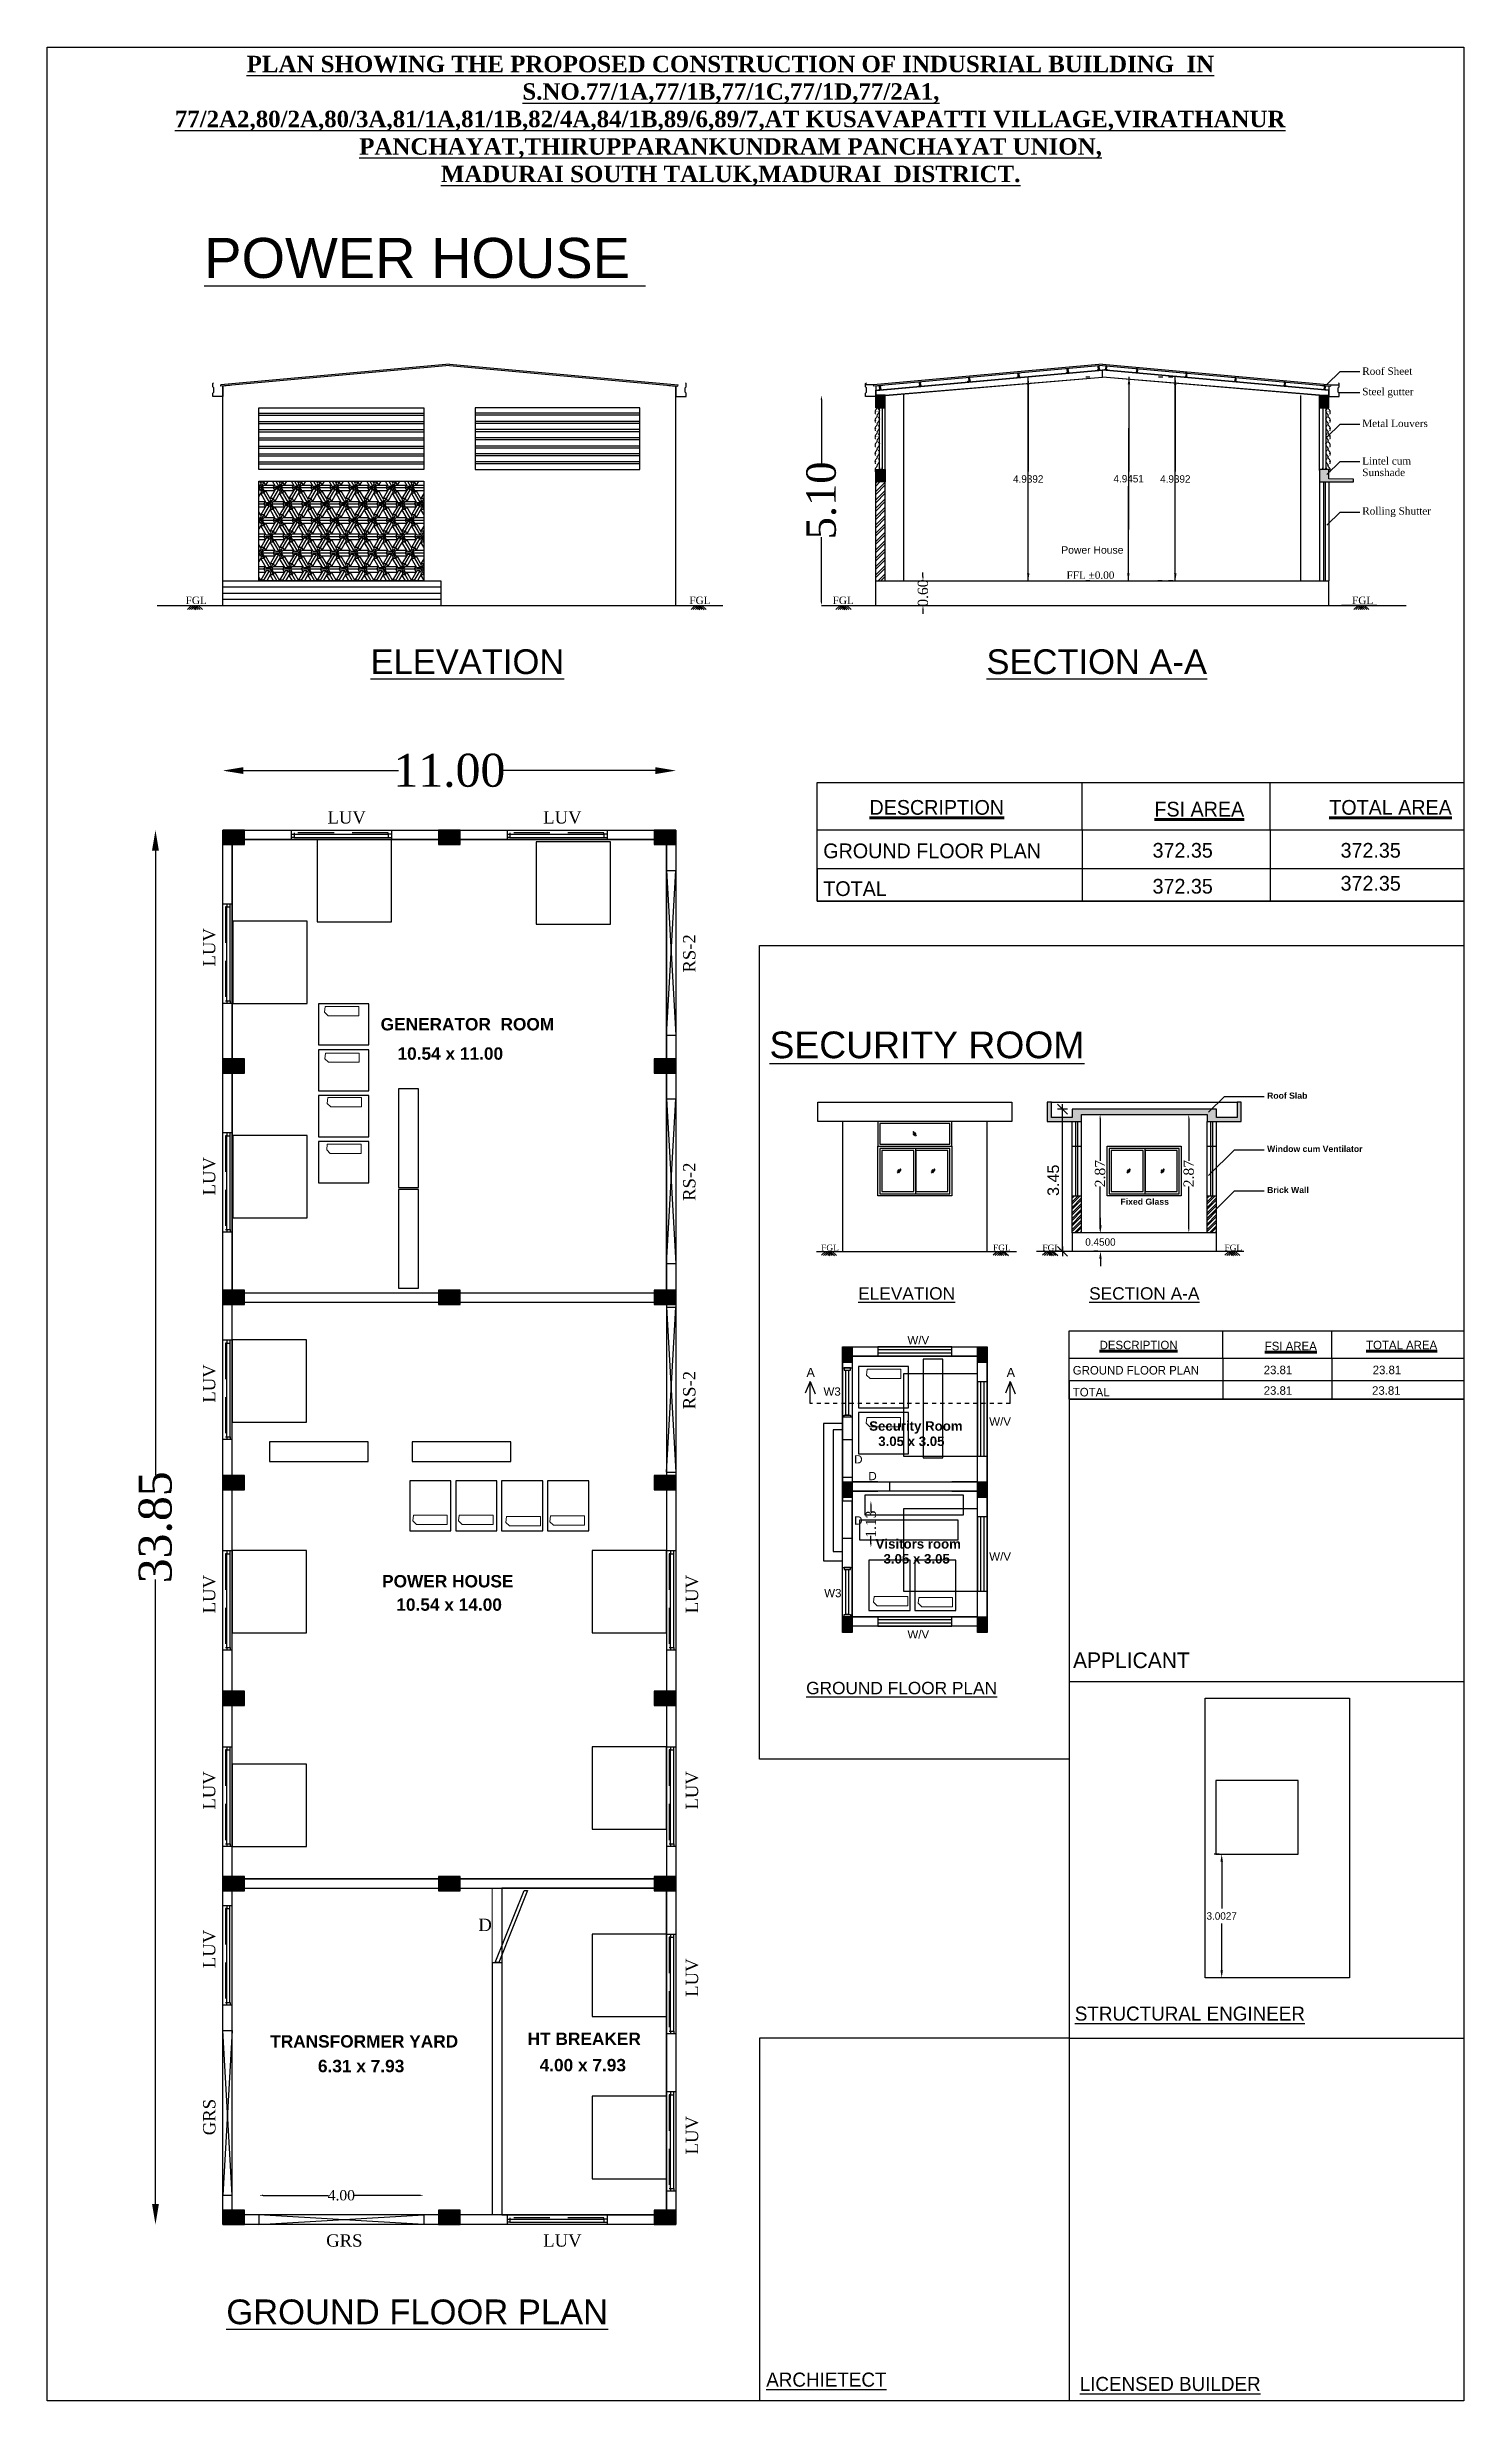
# Model space of a CAD drawing. Header units: metres. Extents: x 1422408 to 2565053, y 3723 to 80428.
# Drawn here: x 2267718.2 to 2267752.6, y 4097.6 to 4154.7 of the extents above; entities that cross this region are included whole.
import ezdxf
from ezdxf.enums import TextEntityAlignment as Align

# ---------------------------------------------------------------- set-up
doc = ezdxf.new("R2010")
doc.units = ezdxf.units.M
doc.header["$LTSCALE"] = 3.5
doc.header["$MEASUREMENT"] = 0
for name, pattern in [('CARTON WORKING$0$HIDDEN', [0.375, 0.25, -0.125]), ('DOT2', [0.125, 0, -0.125]), ('HIDDEN', [0.375, 0.25, -0.125]), ('PHANTOM2', [1.25, 0.625, -0.125, 0.125, -0.125, 0.125, -0.125])]:
    doc.linetypes.add(name, pattern=pattern)
doc.layers.get('0').update_dxf_attribs({"linetype": 'CONTINUOUS'})
doc.layers.get('DEFPOINTS').update_dxf_attribs({"linetype": 'CONTINUOUS'})
for name, color, linetype in [('_0', 7, 'CONTINUOUS'), ('BLK_1_TERRACESERVICE_UTILITYDISTANCE', 1, 'CONTINUOUS'), ('BLK_2_FLR_0_AC_ROOM_1', 117, 'CONTINUOUS'), ('BLK_2_FLR_0_AC_ROOM_2', 117, 'CONTINUOUS'), ('BLK_2_FLR_0_AC_ROOM_3', 117, 'CONTINUOUS'), ('BLK_2_FLR_0_EXIT_WIDTH_DOOR', 2, 'CONTINUOUS'), ('BLK_2_FLR_0_ROOM_1_LIGHT_VENTILATION_1', 232, 'CONTINUOUS'), ('BLK_2_FLR_0_ROOM_2_LIGHT_VENTILATION_1', 232, 'CONTINUOUS'), ('BLK_2_FLR_0_ROOM_3_LIGHT_VENTILATION_1', 232, 'CONTINUOUS'), ('BLK_2_FLR_0_URINAL', 235, 'CONTINUOUS'), ('BLK_2_FLR_0_WATER_CLOSET', 213, 'CONTINUOUS'), ('BLK_2_HT_OF_BLDG', 5, 'CONTINUOUS'), ('BLK_2_PLINTH_HEIGHT', 7, 'CONTINUOUS'), ('BLK_3_FLR_0_EXIT_WIDTH_DOOR', 2, 'CONTINUOUS'), ('BLK_3_FLR_0_REGULAR_ROOM_1', 117, 'CONTINUOUS'), ('BLK_3_FLR_0_REGULAR_ROOM_2', 117, 'CONTINUOUS'), ('BLK_3_FLR_0_ROOM_1_LIGHT_VENTILATION_1', 232, 'CONTINUOUS'), ('BLK_3_FLR_0_ROOM_2_LIGHT_VENTILATION_1', 232, 'CONTINUOUS'), ('BLK_3_FLR_0_URINAL', 235, 'CONTINUOUS'), ('BLK_3_FLR_0_WATER_CLOSET', 213, 'CONTINUOUS'), ('BLK_3_FLR_1_ROOF_AREA', 54, 'CONTINUOUS'), ('BLK_3_HT_OF_BLDG', 5, 'CONTINUOUS'), ('BLK_3_PLINTH_HEIGHT', 7, 'CONTINUOUS'), ('SOLAR_PANEL', 3, 'CONTINUOUS')]:
    doc.layers.add(name, color=color, linetype=linetype)
for name, color, linetype, lineweight in [('AR-Louvers', 193, 'CONTINUOUS', 9), ('BLK_2_FLR_0_WASH', 243, 'CONTINUOUS', 5), ('BLK_3_FLR_0_WASH', 243, 'CONTINUOUS', 5), ('ELECTRICAL_ROOM', 7, 'CONTINUOUS', 0)]:
    doc.layers.add(name, color=color, linetype=linetype, lineweight=lineweight)
doc.layers.add('BLK_2_FLR_0_BLT_UP_AREA', color=1, linetype='CONTINUOUS', plot=False)
doc.layers.add('BLK_3_FLR_0_BLT_UP_AREA', color=1, linetype='CONTINUOUS', plot=False)
doc.styles.add('ANAND', font='times.ttf')
doc.styles.add('ROOM TEXT 10.5', font='swisse.ttf')
doc.styles.add('SA', font='sanss___.ttf')
doc.styles.add('sar dim', font='GOTHIC.TTF', dxfattribs={"height": 0.75})
doc.styles.add('SIKKIM-ARE', font='arialbd.ttf')
doc.styles.add('style1', font='arial.ttf', dxfattribs={"height": 0.28})
doc.styles.add('style1jaya', font='times.ttf')
doc.styles.add('THIN', font='GOTHIC.TTF', dxfattribs={"height": 1})
doc.styles.add('thin2', font='arial.ttf', dxfattribs={"height": 0.3})
doc.dimstyles.get("Standard").update_dxf_attribs({"dimtxt": 0.18, "dimasz": 0.18, "dimexe": 0.18, "dimexo": 0.0625, "dimgap": 0.09, "dimtad": 0, "dimtih": 1, "dimtoh": 1, "dimdec": 4, "dimzin": 0, "dimdsep": 46, "dimtxsty": 'Standard', "dimcen": 0.09, "dimadec": 0, "dimazin": 0, "dimtfac": 1, "dimtdec": 4, "dimtofl": 0, "dimtmove": 0, "dimatfit": 3, "dimfxl": 0, "dimtolj": 1, "dimtzin": 0, "dimarcsym": 0})
doc.dimstyles.new('STANDARD$0', dxfattribs={"dimtxt": 0.25, "dimasz": 0.1, "dimexe": 2, "dimexo": 2, "dimgap": 0, "dimtad": 0, "dimzin": 0, "dimdsep": 46, "dimtxsty": 'ANAND', "dimcen": 0.0625, "dimdle": 2.5, "dimse1": 1, "dimse2": 1, "dimclrd": 2, "dimclre": 9, "dimadec": 0, "dimazin": 0, "dimtfac": 1, "dimtix": 1, "dimtofl": 0, "dimtmove": 2, "dimatfit": 3, "dimldrblk": 'OBLIQUE', "dimfxl": 0, "dimtolj": 1, "dimtzin": 0, "dimarcsym": 0})

msp = doc.modelspace()

# ---------------------------------------------------------------- texts
at = {"ltscale": 0.22, "style": 'ROOM TEXT 10.5'}
for s, height, p in [('%%UPOWER HOUSE ', 0.972, (2267722.0528, 4149.13607)), ('%%UELEVATION', 0.6, (2267726.08969, 4139.52041)), ('%%USECTION A-A', 0.6, (2267741.042, 4139.52041)), ('%%USECURITY ROOM', 0.648, (2267735.77568, 4130.194)), ('%%UELEVATION', 0.3, (2267737.92856, 4124.33334)), ('%%USECTION A-A', 0.3, (2267743.53521, 4124.33334)), ('%%UGROUND FLOOR PLAN', 0.3, (2267736.66538, 4114.75425)), ('%%UGROUND FLOOR PLAN', 0.6, (2267722.58882, 4099.46054))]:
    msp.add_text(s, height=height, dxfattribs=at).set_placement(p)
for s, height, style, p in [('Roof Sheet', 0.18, 'style1jaya', (2267750.16466, 4146.78367)), ('Steel gutter', 0.18, 'style1jaya', (2267750.16466, 4146.28831)), ('Metal Louvers', 0.18, 'style1jaya', (2267750.16466, 4145.5163)), ('Lintel cum', 0.18, 'style1jaya', (2267750.16466, 4144.60487)), ('Sunshade', 0.18, 'style1jaya', (2267750.16466, 4144.32585)), ('Rolling Shutter', 0.18, 'style1jaya', (2267750.16466, 4143.38993)), ('Power House', 0.18, 'SA', (2267742.85852, 4142.44344)), ('LUV', 0.299981, 'style1jaya', (2267725.04495, 4135.89062)), ('LUV', 0.299981, 'style1jaya', (2267730.28246, 4135.89062)), ('GENERATOR  ROOM ', 0.2999806, 'SIKKIM-ARE', (2267726.33484, 4130.86936)), ('10.54 x 11.00', 0.2999806, 'SIKKIM-ARE', (2267726.74468, 4130.15713)), ('Roof Slab', 0.15, 'SIKKIM-ARE', (2267747.8549, 4129.21058)), ('Window cum Ventilator', 0.15, 'SIKKIM-ARE', (2267747.8549, 4127.91777)), ('Brick Wall', 0.15, 'SIKKIM-ARE', (2267747.8549, 4126.92031)), ('Fixed Glass', 0.15, 'SIKKIM-ARE', (2267744.2959, 4126.63655)), ('W/V', 0.2, 'SA', (2267739.12371, 4123.25106)), ('W3', 0.2, 'SA', (2267737.0861, 4122.00275)), ('Security Room', 0.23, 'SIKKIM-ARE', (2267738.19543, 4121.15059)), ('W/V', 0.2, 'SA', (2267741.1096, 4121.27422)), ('3.05 x 3.05', 0.23, 'SIKKIM-ARE', (2267738.41528, 4120.77986)), ('Visitors room', 0.23, 'SIKKIM-ARE', (2267738.35076, 4118.2898)), ('3.05 x 3.05', 0.23, 'SIKKIM-ARE', (2267738.54448, 4117.9266)), ('W/V', 0.2, 'SA', (2267741.1096, 4117.99622)), ('  POWER HOUSE  ', 0.2999806, 'SIKKIM-ARE', (2267726.13717, 4117.34789)), ('W3', 0.2, 'SA', (2267737.10343, 4117.10916)), ('10.54 x 14.00', 0.2999806, 'SIKKIM-ARE', (2267726.71598, 4116.7794)), ('W/V', 0.2, 'SA', (2267739.12371, 4116.10894)), ('D', 0.29998, 'style1jaya', (2267728.70772, 4109.00562)), ('%%USTRUCTURAL ENGINEER', 0.3417167, 'sar dim', (2267743.18765, 4106.83097)), ('TRANSFORMER YARD ', 0.2999806, 'SIKKIM-ARE', (2267723.65415, 4106.1773)), ('HT BREAKER', 0.299981, 'SIKKIM-ARE', (2267729.90465, 4106.23842)), ('6.31 x 7.93', 0.2999806, 'SIKKIM-ARE', (2267724.81295, 4105.57852)), ('4.00 x 7.93', 0.2999806, 'SIKKIM-ARE', (2267730.19414, 4105.60054)), ('GRS', 0.299981, 'style1jaya', (2267725.01316, 4101.34295)), ('LUV', 0.299981, 'style1jaya', (2267730.28246, 4101.34295)), ('%%UARCHIETECT', 0.3417167, 'sar dim', (2267735.69621, 4097.94436)), ('%%ULICENSED BUILDER', 0.3417167, 'sar dim', (2267743.30574, 4097.83957))]:
    msp.add_text(s, height=height, dxfattribs=dict(style=style)).set_placement(p)
at = {"linetype": 'HIDDEN', "style": 'style1jaya'}
for s, height, p in [('FFL %%P0.00', 0.18, (2267743.56699, 4141.92194)), (' FGL', 0.18, (2267721.82414, 4141.3094)), (' FGL', 0.18, (2267734.05294, 4141.3094)), (' FGL', 0.18, (2267737.53068, 4141.3094)), (' FGL', 0.18, (2267750.14156, 4141.3094)), (' FGL', 0.15, (2267737.2161, 4125.59456)), (' FGL', 0.15, (2267741.38677, 4125.59456)), (' FGL', 0.15, (2267742.58524, 4125.59456)), (' FGL', 0.15, (2267747.00682, 4125.59456))]:
    msp.add_text(s, height=height, dxfattribs=at).set_placement(p, align=Align.MIDDLE_CENTER)
at = {"lineweight": 60, "style": 'THIN'}
for s, height, p in [('%%UDESCRIPTION', 0.3574011, (2267738.20316, 4136.10437)), ('%%UFSI AREA', 0.3574011, (2267745.12043, 4136.06169)), ('%%UTOTAL AREA', 0.3574011, (2267749.36471, 4136.10468)), ('GROUND FLOOR PLAN', 0.3574011, (2267737.08118, 4135.04923)), ('372.35', 0.357401, (2267745.07506, 4135.06287)), ('372.35', 0.357401, (2267749.63873, 4135.06287)), ('TOTAL', 0.357401, (2267737.08118, 4134.1321)), ('372.35', 0.357401, (2267745.07506, 4134.19069)), ('372.35', 0.357401, (2267749.63873, 4134.26184)), ('%%UDESCRIPTION', 0.207189, (2267743.78884, 4123.12718)), ('%%UFSI AREA', 0.207189, (2267747.79885, 4123.10244)), ('%%UTOTAL AREA', 0.207189, (2267750.2593, 4123.12736)), ('GROUND FLOOR PLAN', 0.207189, (2267743.13842, 4122.51551)), ('23.81', 0.207189, (2267747.77255, 4122.52341)), ('23.81', 0.207189, (2267750.41815, 4122.52341)), ('TOTAL', 0.207189, (2267743.13842, 4121.98384)), ('23.81', 0.207189, (2267747.77255, 4122.02327)), ('23.81', 0.207189, (2267750.4025, 4122.02327)), ('APPLICANT', 0.381416, (2267743.14408, 4115.3874))]:
    msp.add_text(s, height=height, dxfattribs=at).set_placement(p)
at = {"style": 'style1jaya'}
for s, p in [('LUV', (2267722.32203, 4132.42199, 0.26533)), ('RS-2', (2267733.97771, 4132.27281)), ('LUV', (2267722.32234, 4126.86534, 0.26533)), ('RS-2', (2267733.97771, 4126.7305)), ('LUV', (2267722.32234, 4121.83245, 0.26533)), ('RS-2', (2267733.97771, 4121.67026)), ('LUV', (2267722.32234, 4116.7191, 0.26533)), ('LUV', (2267734.043, 4116.7191, 0.26533)), ('LUV', (2267722.32234, 4111.955, 0.26533)), ('LUV', (2267734.043, 4111.955, 0.26533)), ('LUV', (2267722.32228, 4108.105, 0.26533)), ('LUV', (2267734.043, 4107.40916, 0.26533)), ('GRS', (2267722.32516, 4104.04875)), ('LUV', (2267734.043, 4103.58353, 0.26533))]:
    msp.add_text(s, height=0.299981, rotation=90, dxfattribs=at).set_placement(p)
at = {"ltscale": 0.5, "style": 'ROOM TEXT 10.5'}
for p in [(2267736.67152, 4122.45369), (2267741.53131, 4122.45369)]:
    msp.add_text('A', height=0.22056, dxfattribs=at).set_placement(p)
at = {"style": 'SA', "text_generation_flag": 2}
for p in [(2267737.83198, 4120.55708), (2267738.17691, 4120.15043), (2267737.83198, 4119.0731)]:
    msp.add_text('D', height=0.2, rotation=180, dxfattribs=at).set_placement(p)
at = {"insert": (2267718.21239, 4154.52944), "char_height": 0.40011712, "attachment_point": 1, "style": 'thin2'}
msp.add_mtext_dynamic_manual_height_columns('\\A1;{\\fTimes New Roman|b1|i0|c0|p18;\\W8.05892;\\L    \\W1;PLAN SHOWING THE PROPOSED CONSTRUCTION OF INDUSRIAL BUILDING  IN \\P\\W9.5673;        \\W1;S.NO.77/1A,77/1B,77/1C,77/1D,77/2A1,\\P\\W6.89725;   \\W1;77/2A2,80/2A,80/3A,81/1A,81/1B,82/4A,84/1B,89/6,89/7,AT KUSAVAPATTI VILLAGE,VIRATHANUR \\P\\W8.38726;      \\W1;PANCHAYAT,THIRUPPARANKUNDRAM PANCHAYAT UNION,\\P\\W9.06269;       \\W1;MADURAI SOUTH TALUK,MADURAI  DISTRICT.}', width=32.5263835, gutter_width=2.5, heights=[473.14022], dxfattribs=at)

# ---------------------------------------------------------------- blocks, each defined once
blk = doc.blocks.new('ER')
for p, q in [((-3, -3), (3, 3)), ((-3, 0), (3, 0)), ((0, -3), (0, 3))]:
    blk.add_line(p, q)
blk = doc.blocks.new('*D684')
at = {"layer": 'BLK_3_HT_OF_BLDG', "lineweight": -2, "ltscale": 0.05}
blk.add_line((2267742.888, 4125.546), (2267742.888, 4128.916), dxfattribs=at)
at = {"layer": 'DEFPOINTS', "color": 0, "ltscale": 0.05}
for p in [(2267742.888, 4128.956), (2267743.119, 4128.956), (2267743.119, 4125.506)]:
    blk.add_point(p, dxfattribs=at)
at = {"layer": 'BLK_3_HT_OF_BLDG', "lineweight": -2, "ltscale": 0.05, "xscale": 0.04, "yscale": 0.04, "zscale": 0.04}
for p, rotation in [((2267742.888, 4128.956), 90), ((2267742.888, 4125.506), 270)]:
    blk.add_blockref('ER', p, dxfattribs=dict(at, rotation=rotation))
at = {"layer": 'BLK_3_HT_OF_BLDG', "color": 0, "ltscale": 0.05, "insert": (2267742.665, 4127.231), "char_height": 0.28, "attachment_point": 5, "rotation": 90, "style": 'style1'}
blk.add_mtext('\\A1;3.45', dxfattribs=at)
blk = doc.blocks.new('_DOT')
at = {"color": 0, "linetype": 'ByBlock'}
blk.add_line((-0.5, 0), (-1, 0), dxfattribs=at)
at = {"color": 0, "linetype": 'ByBlock', "const_width": 0.5}
blk.add_lwpolyline([(-0.25, 0, 1), (0.25, 0, 1)], format="xyb", close=True, dxfattribs=at)
blk = doc.blocks.new('*D549')
at = {"lineweight": -2}
for p, q in [((2267720.869, 4135.232), (2267720.869, 4120.073)), ((2267720.869, 4102.382), (2267720.869, 4117.541))]:
    blk.add_line(p, q, dxfattribs=at)
for points in [[(2267720.785, 4135.232), (2267720.952, 4135.232), (2267720.869, 4135.732)], [(2267720.785, 4102.382), (2267720.952, 4102.382), (2267720.869, 4101.882)]]:
    blk.add_solid(points)
at = {"layer": 'DEFPOINTS', "color": 0}
for p in [(2267720.457, 4135.732), (2267720.869, 4135.732), (2267720.457, 4101.882)]:
    blk.add_point(p, dxfattribs=at)
at = {"color": 0, "lineweight": -2, "insert": (2267720.869, 4118.807), "char_height": 0.8, "attachment_point": 5, "rotation": 90, "style": 'ANAND'}
blk.add_mtext('\\A1;33.85', dxfattribs=at)
blk = doc.blocks.new('_Oblique')
at = {"color": 0, "linetype": 'ByBlock', "lineweight": -2}
blk.add_line((-0.5, -0.5), (0.5, 0.5), dxfattribs=at)
blk = doc.blocks.new('*D550')
at = {"lineweight": -2}
for p, q in [((2267723.004, 4137.176), (2267726.765, 4137.176)), ((2267733.004, 4137.176), (2267729.243, 4137.176))]:
    blk.add_line(p, q, dxfattribs=at)
for points in [[(2267723.004, 4137.26), (2267723.004, 4137.093), (2267722.504, 4137.176)], [(2267733.004, 4137.26), (2267733.004, 4137.093), (2267733.504, 4137.176)]]:
    blk.add_solid(points)
at = {"layer": 'DEFPOINTS', "color": 0}
for p in [(2267733.504, 4137.176), (2267733.504, 4137.176), (2267722.504, 4136.854)]:
    blk.add_point(p, dxfattribs=at)
at = {"color": 0, "lineweight": -2, "insert": (2267728.004, 4137.176), "char_height": 0.8, "attachment_point": 5, "style": 'ANAND'}
blk.add_mtext('\\A1;11.00', dxfattribs=at)
blk = doc.blocks.new('75x40x3')
at = {"color": 1, "ltscale": 0.005}
for p, q in [((1059785.5, 12889), (1059785.5, 12887)), ((1059850.5, 12889), (1059850.5, 12887))]:
    blk.add_line(p, q, dxfattribs=at)
at = {"layer": '_0', "color": 1, "ltscale": 0.005}
blk.add_lwpolyline([(1059785.5, 12889), (1059782.5, 12889, 0.4142136), (1059780.5, 12887), (1059780.5, 12851, 0.4142136), (1059782.5, 12849), (1059853.5, 12849, 0.4142136), (1059855.5, 12851), (1059855.5, 12887, 0.4142136), (1059853.5, 12889), (1059850.5, 12889)], format="xyb", dxfattribs=at)
blk.add_lwpolyline([(1059785.5, 12887), (1059782.5, 12887), (1059782.5, 12851), (1059853.5, 12851), (1059853.5, 12887), (1059850.5, 12887)], dxfattribs=at)
blk = doc.blocks.new('louvers')
at = {"layer": '_0', "color": 1, "ltscale": 0.005}
for p, q in [((5530415, -241746), (5530413, -241746)), ((5530486, -241746), (5530488, -241746))]:
    blk.add_line(p, q, dxfattribs=at)
at = {"layer": '_0', "color": 6, "ltscale": 0.005, "const_width": 2}
for points in [[(5530314, -241852), (5530314, -241817), (5530412, -241817), (5530412, -241782)], [(5530314, -242052), (5530314, -242017), (5530412, -242017), (5530412, -241982)], [(5530314, -242252), (5530314, -242217), (5530412, -242217), (5530412, -242182)], [(5530314, -242452), (5530314, -242417), (5530412, -242417), (5530412, -242382)], [(5530314, -242652), (5530314, -242617), (5530412, -242617), (5530412, -242582)], [(5530314, -242852), (5530314, -242817), (5530412, -242817), (5530412, -242782)], [(5530314, -243052), (5530314, -243017), (5530412, -243017), (5530412, -242982)], [(5530314, -243252), (5530314, -243217), (5530412, -243217), (5530412, -243182)]]:
    blk.add_lwpolyline(points, dxfattribs=at)
at = {"layer": 'AR-Louvers'}
for p, q in [((5530308, -241836), (5530308, -241832)), ((5530308, -241836), (5530308, -241832)), ((5530308, -241836), (5530308, -241832)), ((5530308, -241836), (5530308, -241832)), ((5530308, -241836), (5530308, -241832)), ((5530308, -241836), (5530308, -241832)), ((5530308, -242036), (5530308, -242032)), ((5530308, -242036), (5530308, -242032)), ((5530308, -242036), (5530308, -242032)), ((5530308, -242036), (5530308, -242032)), ((5530308, -242036), (5530308, -242032)), ((5530308, -242036), (5530308, -242032)), ((5530308, -242236), (5530308, -242232)), ((5530308, -242236), (5530308, -242232)), ((5530308, -242236), (5530308, -242232)), ((5530308, -242236), (5530308, -242232)), ((5530308, -242236), (5530308, -242232)), ((5530308, -242236), (5530308, -242232)), ((5530309, -241831), (5530312, -241831)), ((5530309, -241831), (5530312, -241831)), ((5530309, -241831), (5530312, -241831)), ((5530309, -241831), (5530312, -241831)), ((5530309, -241831), (5530312, -241831)), ((5530309, -241831), (5530312, -241831)), ((5530309, -241836), (5530309, -241832)), ((5530309, -241836), (5530309, -241832)), ((5530309, -241832), (5530312, -241832)), ((5530309, -241832), (5530312, -241832)), ((5530309, -241832), (5530312, -241832)), ((5530309, -241832), (5530312, -241832)), ((5530309, -241832), (5530312, -241832)), ((5530309, -241832), (5530312, -241832)), ((5530309, -241835), (5530312, -241835)), ((5530309, -241835), (5530312, -241835)), ((5530309, -241835), (5530312, -241835)), ((5530309, -241835), (5530312, -241835)), ((5530309, -241835), (5530312, -241835)), ((5530309, -241835), (5530312, -241835)), ((5530309, -241837), (5530312, -241837)), ((5530309, -241837), (5530312, -241837)), ((5530309, -241837), (5530312, -241837)), ((5530309, -241837), (5530312, -241837)), ((5530309, -241837), (5530312, -241837)), ((5530309, -241837), (5530312, -241837)), ((5530309, -242031), (5530312, -242031)), ((5530309, -242031), (5530312, -242031)), ((5530309, -242031), (5530312, -242031)), ((5530309, -242031), (5530312, -242031)), ((5530309, -242031), (5530312, -242031)), ((5530309, -242031), (5530312, -242031)), ((5530309, -242036), (5530309, -242032)), ((5530309, -242036), (5530309, -242032)), ((5530309, -242032), (5530312, -242032)), ((5530309, -242032), (5530312, -242032)), ((5530309, -242032), (5530312, -242032)), ((5530309, -242032), (5530312, -242032)), ((5530309, -242032), (5530312, -242032)), ((5530309, -242032), (5530312, -242032)), ((5530309, -242035), (5530312, -242035)), ((5530309, -242035), (5530312, -242035)), ((5530309, -242035), (5530312, -242035)), ((5530309, -242035), (5530312, -242035)), ((5530309, -242035), (5530312, -242035)), ((5530309, -242035), (5530312, -242035)), ((5530309, -242037), (5530312, -242037)), ((5530309, -242037), (5530312, -242037)), ((5530309, -242037), (5530312, -242037)), ((5530309, -242037), (5530312, -242037)), ((5530309, -242037), (5530312, -242037)), ((5530309, -242037), (5530312, -242037)), ((5530309, -242231), (5530312, -242231)), ((5530309, -242231), (5530312, -242231)), ((5530309, -242231), (5530312, -242231)), ((5530309, -242231), (5530312, -242231)), ((5530309, -242231), (5530312, -242231)), ((5530309, -242231), (5530312, -242231)), ((5530309, -242236), (5530309, -242232)), ((5530309, -242236), (5530309, -242232)), ((5530309, -242232), (5530312, -242232)), ((5530309, -242232), (5530312, -242232)), ((5530309, -242232), (5530312, -242232)), ((5530309, -242232), (5530312, -242232)), ((5530309, -242232), (5530312, -242232)), ((5530309, -242232), (5530312, -242232)), ((5530309, -242235), (5530312, -242235)), ((5530309, -242235), (5530312, -242235)), ((5530309, -242235), (5530312, -242235)), ((5530309, -242235), (5530312, -242235)), ((5530309, -242235), (5530312, -242235)), ((5530309, -242235), (5530312, -242235)), ((5530309, -242237), (5530312, -242237)), ((5530309, -242237), (5530312, -242237)), ((5530309, -242237), (5530312, -242237)), ((5530309, -242237), (5530312, -242237)), ((5530309, -242237), (5530312, -242237)), ((5530309, -242237), (5530312, -242237)), ((5530310, -241831), (5530312, -241831)), ((5530310, -241831), (5530312, -241831)), ((5530310, -241832), (5530312, -241832)), ((5530310, -241832), (5530312, -241832)), ((5530310, -241835), (5530312, -241835)), ((5530310, -241835), (5530312, -241835)), ((5530310, -241837), (5530312, -241837)), ((5530310, -241837), (5530312, -241837)), ((5530310, -242031), (5530312, -242031)), ((5530310, -242031), (5530312, -242031)), ((5530310, -242032), (5530312, -242032)), ((5530310, -242032), (5530312, -242032)), ((5530310, -242035), (5530312, -242035)), ((5530310, -242035), (5530312, -242035)), ((5530310, -242037), (5530312, -242037)), ((5530310, -242037), (5530312, -242037)), ((5530310, -242231), (5530312, -242231)), ((5530310, -242231), (5530312, -242231)), ((5530310, -242232), (5530312, -242232)), ((5530310, -242232), (5530312, -242232)), ((5530310, -242235), (5530312, -242235)), ((5530310, -242235), (5530312, -242235)), ((5530310, -242237), (5530312, -242237)), ((5530310, -242237), (5530312, -242237)), ((5530312, -241830), (5530313, -241830)), ((5530312, -241838), (5530312, -241830)), ((5530312, -241830), (5530313, -241830)), ((5530312, -241838), (5530312, -241830)), ((5530312, -241830), (5530312, -241830)), ((5530312, -241838), (5530312, -241830)), ((5530312, -241838), (5530312, -241830)), ((5530312, -241830), (5530312, -241830)), ((5530312, -241838), (5530312, -241830)), ((5530312, -241838), (5530312, -241830)), ((5530312, -241830), (5530312, -241830)), ((5530312, -241838), (5530312, -241830)), ((5530312, -241838), (5530312, -241830)), ((5530312, -241830), (5530312, -241830)), ((5530312, -241838), (5530312, -241830)), ((5530312, -241838), (5530312, -241830)), ((5530312, -241830), (5530312, -241830)), ((5530312, -241838), (5530312, -241830)), ((5530312, -241838), (5530312, -241830)), ((5530312, -241830), (5530312, -241830)), ((5530312, -241838), (5530312, -241830)), ((5530312, -241838), (5530312, -241830)), ((5530312, -241832), (5530323, -241832)), ((5530312, -241832), (5530323, -241832)), ((5530312, -241832), (5530323, -241832)), ((5530312, -241832), (5530323, -241832)), ((5530312, -241835), (5530323, -241836)), ((5530312, -241835), (5530323, -241836)), ((5530312, -241835), (5530323, -241836)), ((5530312, -241835), (5530323, -241836)), ((5530312, -241838), (5530313, -241838)), ((5530312, -241838), (5530313, -241838)), ((5530312, -241838), (5530312, -241838)), ((5530312, -241838), (5530312, -241838)), ((5530312, -241838), (5530312, -241838)), ((5530312, -241838), (5530312, -241838)), ((5530312, -241838), (5530312, -241838)), ((5530312, -241838), (5530312, -241838)), ((5530312, -242030), (5530313, -242030)), ((5530312, -242038), (5530312, -242030)), ((5530312, -242030), (5530313, -242030)), ((5530312, -242038), (5530312, -242030)), ((5530312, -242030), (5530312, -242030)), ((5530312, -242038), (5530312, -242030)), ((5530312, -242038), (5530312, -242030)), ((5530312, -242030), (5530312, -242030)), ((5530312, -242038), (5530312, -242030)), ((5530312, -242038), (5530312, -242030)), ((5530312, -242030), (5530312, -242030)), ((5530312, -242038), (5530312, -242030)), ((5530312, -242038), (5530312, -242030)), ((5530312, -242030), (5530312, -242030)), ((5530312, -242038), (5530312, -242030)), ((5530312, -242038), (5530312, -242030)), ((5530312, -242030), (5530312, -242030)), ((5530312, -242038), (5530312, -242030)), ((5530312, -242038), (5530312, -242030)), ((5530312, -242030), (5530312, -242030)), ((5530312, -242038), (5530312, -242030)), ((5530312, -242038), (5530312, -242030)), ((5530312, -242032), (5530323, -242032)), ((5530312, -242032), (5530323, -242032)), ((5530312, -242032), (5530323, -242032)), ((5530312, -242032), (5530323, -242032)), ((5530312, -242035), (5530323, -242036)), ((5530312, -242035), (5530323, -242036)), ((5530312, -242035), (5530323, -242036)), ((5530312, -242035), (5530323, -242036)), ((5530312, -242038), (5530313, -242038)), ((5530312, -242038), (5530313, -242038)), ((5530312, -242038), (5530312, -242038)), ((5530312, -242038), (5530312, -242038)), ((5530312, -242038), (5530312, -242038)), ((5530312, -242038), (5530312, -242038)), ((5530312, -242038), (5530312, -242038)), ((5530312, -242038), (5530312, -242038)), ((5530312, -242230), (5530313, -242230)), ((5530312, -242238), (5530312, -242230)), ((5530312, -242230), (5530313, -242230)), ((5530312, -242238), (5530312, -242230)), ((5530312, -242230), (5530312, -242230)), ((5530312, -242238), (5530312, -242230)), ((5530312, -242238), (5530312, -242230)), ((5530312, -242230), (5530312, -242230)), ((5530312, -242238), (5530312, -242230)), ((5530312, -242238), (5530312, -242230)), ((5530312, -242230), (5530312, -242230)), ((5530312, -242238), (5530312, -242230)), ((5530312, -242238), (5530312, -242230)), ((5530312, -242230), (5530312, -242230)), ((5530312, -242238), (5530312, -242230)), ((5530312, -242238), (5530312, -242230)), ((5530312, -242230), (5530312, -242230)), ((5530312, -242238), (5530312, -242230)), ((5530312, -242238), (5530312, -242230)), ((5530312, -242230), (5530312, -242230)), ((5530312, -242238), (5530312, -242230)), ((5530312, -242238), (5530312, -242230)), ((5530312, -242232), (5530323, -242232)), ((5530312, -242232), (5530323, -242232)), ((5530312, -242232), (5530323, -242232)), ((5530312, -242232), (5530323, -242232)), ((5530312, -242235), (5530323, -242236)), ((5530312, -242235), (5530323, -242236)), ((5530312, -242235), (5530323, -242236)), ((5530312, -242235), (5530323, -242236)), ((5530312, -242238), (5530313, -242238)), ((5530312, -242238), (5530313, -242238)), ((5530312, -242238), (5530312, -242238)), ((5530312, -242238), (5530312, -242238)), ((5530312, -242238), (5530312, -242238)), ((5530312, -242238), (5530312, -242238)), ((5530312, -242238), (5530312, -242238)), ((5530312, -242238), (5530312, -242238)), ((5530313, -241838), (5530313, -241830)), ((5530313, -241838), (5530313, -241830)), ((5530313, -241832), (5530324, -241832)), ((5530313, -241832), (5530324, -241832)), ((5530313, -241835), (5530324, -241836)), ((5530313, -241835), (5530324, -241836)), ((5530313, -242038), (5530313, -242030)), ((5530313, -242038), (5530313, -242030)), ((5530313, -242032), (5530324, -242032)), ((5530313, -242032), (5530324, -242032)), ((5530313, -242035), (5530324, -242036)), ((5530313, -242035), (5530324, -242036)), ((5530313, -242238), (5530313, -242230)), ((5530313, -242238), (5530313, -242230)), ((5530313, -242232), (5530324, -242232)), ((5530313, -242232), (5530324, -242232)), ((5530313, -242235), (5530324, -242236)), ((5530313, -242235), (5530324, -242236)), ((5530323, -241832), (5530327, -241832)), ((5530323, -241832), (5530326, -241833)), ((5530323, -241836), (5530327, -241832)), ((5530323, -241832), (5530327, -241832)), ((5530323, -241832), (5530326, -241833)), ((5530323, -241836), (5530327, -241832)), ((5530323, -241832), (5530327, -241832)), ((5530323, -241832), (5530326, -241833)), ((5530323, -241836), (5530327, -241832)), ((5530323, -241832), (5530327, -241832)), ((5530323, -241832), (5530326, -241833)), ((5530323, -241836), (5530327, -241832)), ((5530323, -241836), (5530328, -241833)), ((5530323, -241836), (5530328, -241833)), ((5530323, -241836), (5530328, -241833)), ((5530323, -241836), (5530328, -241833)), ((5530323, -241836), (5530328, -241833)), ((5530323, -241836), (5530328, -241833)), ((5530323, -241836), (5530328, -241833)), ((5530323, -241836), (5530328, -241833)), ((5530323, -241836), (5530327, -241836)), ((5530323, -241836), (5530327, -241836)), ((5530323, -241836), (5530327, -241836)), ((5530323, -241836), (5530327, -241836)), ((5530323, -242032), (5530327, -242032)), ((5530323, -242032), (5530326, -242033)), ((5530323, -242036), (5530327, -242032)), ((5530323, -242032), (5530327, -242032)), ((5530323, -242032), (5530326, -242033)), ((5530323, -242036), (5530327, -242032)), ((5530323, -242032), (5530327, -242032)), ((5530323, -242032), (5530326, -242033)), ((5530323, -242036), (5530327, -242032)), ((5530323, -242032), (5530327, -242032)), ((5530323, -242032), (5530326, -242033)), ((5530323, -242036), (5530327, -242032)), ((5530323, -242036), (5530328, -242033)), ((5530323, -242036), (5530328, -242033)), ((5530323, -242036), (5530328, -242033)), ((5530323, -242036), (5530328, -242033)), ((5530323, -242036), (5530328, -242033)), ((5530323, -242036), (5530328, -242033)), ((5530323, -242036), (5530328, -242033)), ((5530323, -242036), (5530328, -242033)), ((5530323, -242036), (5530327, -242036)), ((5530323, -242036), (5530327, -242036)), ((5530323, -242036), (5530327, -242036)), ((5530323, -242036), (5530327, -242036)), ((5530323, -242232), (5530327, -242232)), ((5530323, -242232), (5530326, -242233)), ((5530323, -242236), (5530327, -242232)), ((5530323, -242232), (5530327, -242232)), ((5530323, -242232), (5530326, -242233)), ((5530323, -242236), (5530327, -242232)), ((5530323, -242232), (5530327, -242232)), ((5530323, -242232), (5530326, -242233)), ((5530323, -242236), (5530327, -242232)), ((5530323, -242232), (5530327, -242232)), ((5530323, -242232), (5530326, -242233)), ((5530323, -242236), (5530327, -242232)), ((5530323, -242236), (5530328, -242233)), ((5530323, -242236), (5530328, -242233)), ((5530323, -242236), (5530328, -242233)), ((5530323, -242236), (5530328, -242233)), ((5530323, -242236), (5530328, -242233)), ((5530323, -242236), (5530328, -242233)), ((5530323, -242236), (5530328, -242233)), ((5530323, -242236), (5530328, -242233)), ((5530323, -242236), (5530327, -242236)), ((5530323, -242236), (5530327, -242236)), ((5530323, -242236), (5530327, -242236)), ((5530323, -242236), (5530327, -242236)), ((5530324, -241832), (5530328, -241832)), ((5530324, -241832), (5530327, -241833)), ((5530324, -241836), (5530328, -241832)), ((5530324, -241832), (5530328, -241832)), ((5530324, -241832), (5530327, -241833)), ((5530324, -241836), (5530328, -241832)), ((5530324, -241836), (5530328, -241833)), ((5530324, -241836), (5530329, -241833)), ((5530324, -241836), (5530328, -241833)), ((5530324, -241836), (5530329, -241833)), ((5530324, -241835), (5530324, -241835)), ((5530324, -241835), (5530324, -241835)), ((5530324, -241835), (5530324, -241835)), ((5530324, -241835), (5530324, -241835)), ((5530324, -241836), (5530328, -241836)), ((5530324, -241836), (5530328, -241836)), ((5530324, -242032), (5530328, -242032)), ((5530324, -242032), (5530327, -242033)), ((5530324, -242036), (5530328, -242032)), ((5530324, -242032), (5530328, -242032)), ((5530324, -242032), (5530327, -242033)), ((5530324, -242036), (5530328, -242032)), ((5530324, -242036), (5530328, -242033)), ((5530324, -242036), (5530329, -242033)), ((5530324, -242036), (5530328, -242033)), ((5530324, -242036), (5530329, -242033)), ((5530324, -242035), (5530324, -242035)), ((5530324, -242035), (5530324, -242035)), ((5530324, -242035), (5530324, -242035)), ((5530324, -242035), (5530324, -242035)), ((5530324, -242036), (5530328, -242036)), ((5530324, -242036), (5530328, -242036)), ((5530324, -242232), (5530328, -242232)), ((5530324, -242232), (5530327, -242233)), ((5530324, -242236), (5530328, -242232)), ((5530324, -242232), (5530328, -242232)), ((5530324, -242232), (5530327, -242233)), ((5530324, -242236), (5530328, -242232)), ((5530324, -242236), (5530328, -242233)), ((5530324, -242236), (5530329, -242233)), ((5530324, -242236), (5530328, -242233)), ((5530324, -242236), (5530329, -242233)), ((5530324, -242235), (5530324, -242235)), ((5530324, -242235), (5530324, -242235)), ((5530324, -242235), (5530324, -242235)), ((5530324, -242235), (5530324, -242235)), ((5530324, -242236), (5530328, -242236)), ((5530324, -242236), (5530328, -242236)), ((5530325, -241832), (5530326, -241832)), ((5530325, -241832), (5530326, -241832)), ((5530325, -241832), (5530326, -241832)), ((5530325, -241832), (5530326, -241832)), ((5530328, -241836), (5530325, -241835)), ((5530325, -241835), (5530325, -241835)), ((5530328, -241836), (5530325, -241835)), ((5530325, -241835), (5530325, -241835)), ((5530327, -241836), (5530325, -241835)), ((5530327, -241836), (5530325, -241835)), ((5530327, -241836), (5530325, -241835)), ((5530327, -241836), (5530325, -241835)), ((5530325, -242032), (5530326, -242032)), ((5530325, -242032), (5530326, -242032)), ((5530325, -242032), (5530326, -242032)), ((5530325, -242032), (5530326, -242032)), ((5530328, -242036), (5530325, -242035)), ((5530325, -242035), (5530325, -242035)), ((5530328, -242036), (5530325, -242035)), ((5530325, -242035), (5530325, -242035)), ((5530327, -242036), (5530325, -242035)), ((5530327, -242036), (5530325, -242035)), ((5530327, -242036), (5530325, -242035)), ((5530327, -242036), (5530325, -242035)), ((5530325, -242232), (5530326, -242232)), ((5530325, -242232), (5530326, -242232)), ((5530325, -242232), (5530326, -242232)), ((5530325, -242232), (5530326, -242232)), ((5530328, -242236), (5530325, -242235)), ((5530325, -242235), (5530325, -242235)), ((5530328, -242236), (5530325, -242235)), ((5530325, -242235), (5530325, -242235)), ((5530327, -242236), (5530325, -242235)), ((5530327, -242236), (5530325, -242235)), ((5530327, -242236), (5530325, -242235)), ((5530327, -242236), (5530325, -242235)), ((5530326, -241832), (5530327, -241832)), ((5530326, -241832), (5530327, -241832)), ((5530326, -242032), (5530327, -242032)), ((5530326, -242032), (5530327, -242032)), ((5530326, -242232), (5530327, -242232)), ((5530326, -242232), (5530327, -242232)), ((5530329, -241834), (5530327, -241832)), ((5530329, -241834), (5530327, -241832)), ((5530329, -241834), (5530327, -241832)), ((5530329, -241834), (5530327, -241832)), ((5530327, -241836), (5530329, -241834)), ((5530327, -241836), (5530329, -241834)), ((5530327, -241836), (5530329, -241834)), ((5530327, -241836), (5530329, -241834)), ((5530329, -242034), (5530327, -242032)), ((5530329, -242034), (5530327, -242032)), ((5530329, -242034), (5530327, -242032)), ((5530329, -242034), (5530327, -242032)), ((5530327, -242036), (5530329, -242034)), ((5530327, -242036), (5530329, -242034)), ((5530327, -242036), (5530329, -242034)), ((5530327, -242036), (5530329, -242034)), ((5530329, -242234), (5530327, -242232)), ((5530329, -242234), (5530327, -242232)), ((5530329, -242234), (5530327, -242232)), ((5530329, -242234), (5530327, -242232)), ((5530327, -242236), (5530329, -242234)), ((5530327, -242236), (5530329, -242234)), ((5530327, -242236), (5530329, -242234)), ((5530327, -242236), (5530329, -242234)), ((5530329, -241834), (5530328, -241832)), ((5530329, -241834), (5530328, -241832)), ((5530328, -241836), (5530329, -241834)), ((5530328, -241836), (5530329, -241834)), ((5530329, -242034), (5530328, -242032)), ((5530329, -242034), (5530328, -242032)), ((5530328, -242036), (5530329, -242034)), ((5530328, -242036), (5530329, -242034)), ((5530329, -242234), (5530328, -242232)), ((5530329, -242234), (5530328, -242232)), ((5530328, -242236), (5530329, -242234)), ((5530328, -242236), (5530329, -242234)), ((5530406, -241801), (5530406, -241797)), ((5530406, -241801), (5530406, -241797)), ((5530406, -241801), (5530406, -241797)), ((5530406, -241801), (5530406, -241797)), ((5530406, -241801), (5530406, -241797)), ((5530406, -241801), (5530406, -241797)), ((5530406, -242001), (5530406, -241997)), ((5530406, -242001), (5530406, -241997)), ((5530406, -242001), (5530406, -241997)), ((5530406, -242001), (5530406, -241997)), ((5530406, -242001), (5530406, -241997)), ((5530406, -242001), (5530406, -241997)), ((5530406, -242201), (5530406, -242197)), ((5530406, -242201), (5530406, -242197)), ((5530406, -242201), (5530406, -242197)), ((5530406, -242201), (5530406, -242197)), ((5530406, -242201), (5530406, -242197)), ((5530406, -242201), (5530406, -242197)), ((5530407, -241796), (5530410, -241796)), ((5530407, -241796), (5530410, -241796)), ((5530407, -241796), (5530410, -241796)), ((5530407, -241796), (5530410, -241796)), ((5530407, -241796), (5530410, -241796)), ((5530407, -241796), (5530410, -241796)), ((5530407, -241801), (5530407, -241797)), ((5530407, -241801), (5530407, -241797)), ((5530407, -241797), (5530410, -241797)), ((5530407, -241797), (5530410, -241797)), ((5530407, -241797), (5530410, -241797)), ((5530407, -241797), (5530410, -241797)), ((5530407, -241797), (5530410, -241797)), ((5530407, -241797), (5530410, -241797)), ((5530407, -241800), (5530410, -241800)), ((5530407, -241800), (5530410, -241800)), ((5530407, -241800), (5530410, -241800)), ((5530407, -241800), (5530410, -241800)), ((5530407, -241800), (5530410, -241800)), ((5530407, -241800), (5530410, -241800)), ((5530407, -241802), (5530410, -241802)), ((5530407, -241802), (5530410, -241802)), ((5530407, -241802), (5530410, -241802)), ((5530407, -241802), (5530410, -241802)), ((5530407, -241802), (5530410, -241802)), ((5530407, -241802), (5530410, -241802)), ((5530407, -241996), (5530410, -241996)), ((5530407, -241996), (5530410, -241996)), ((5530407, -241996), (5530410, -241996)), ((5530407, -241996), (5530410, -241996)), ((5530407, -241996), (5530410, -241996)), ((5530407, -241996), (5530410, -241996)), ((5530407, -242001), (5530407, -241997)), ((5530407, -242001), (5530407, -241997)), ((5530407, -241997), (5530410, -241997)), ((5530407, -241997), (5530410, -241997)), ((5530407, -241997), (5530410, -241997)), ((5530407, -241997), (5530410, -241997)), ((5530407, -241997), (5530410, -241997)), ((5530407, -241997), (5530410, -241997)), ((5530407, -242000), (5530410, -242000)), ((5530407, -242000), (5530410, -242000)), ((5530407, -242000), (5530410, -242000)), ((5530407, -242000), (5530410, -242000)), ((5530407, -242000), (5530410, -242000)), ((5530407, -242000), (5530410, -242000)), ((5530407, -242002), (5530410, -242002)), ((5530407, -242002), (5530410, -242002)), ((5530407, -242002), (5530410, -242002)), ((5530407, -242002), (5530410, -242002)), ((5530407, -242002), (5530410, -242002)), ((5530407, -242002), (5530410, -242002)), ((5530407, -242196), (5530410, -242196)), ((5530407, -242196), (5530410, -242196)), ((5530407, -242196), (5530410, -242196)), ((5530407, -242196), (5530410, -242196)), ((5530407, -242196), (5530410, -242196)), ((5530407, -242196), (5530410, -242196)), ((5530407, -242201), (5530407, -242197)), ((5530407, -242201), (5530407, -242197)), ((5530407, -242197), (5530410, -242197)), ((5530407, -242197), (5530410, -242197)), ((5530407, -242197), (5530410, -242197)), ((5530407, -242197), (5530410, -242197)), ((5530407, -242197), (5530410, -242197)), ((5530407, -242197), (5530410, -242197)), ((5530407, -242200), (5530410, -242200)), ((5530407, -242200), (5530410, -242200)), ((5530407, -242200), (5530410, -242200)), ((5530407, -242200), (5530410, -242200)), ((5530407, -242200), (5530410, -242200)), ((5530407, -242200), (5530410, -242200)), ((5530407, -242202), (5530410, -242202)), ((5530407, -242202), (5530410, -242202)), ((5530407, -242202), (5530410, -242202)), ((5530407, -242202), (5530410, -242202)), ((5530407, -242202), (5530410, -242202)), ((5530407, -242202), (5530410, -242202)), ((5530408, -241796), (5530410, -241796)), ((5530408, -241796), (5530410, -241796)), ((5530408, -241797), (5530410, -241797)), ((5530408, -241797), (5530410, -241797)), ((5530408, -241800), (5530410, -241800)), ((5530408, -241800), (5530410, -241800)), ((5530408, -241802), (5530410, -241802)), ((5530408, -241802), (5530410, -241802)), ((5530408, -241996), (5530410, -241996)), ((5530408, -241996), (5530410, -241996)), ((5530408, -241997), (5530410, -241997)), ((5530408, -241997), (5530410, -241997)), ((5530408, -242000), (5530410, -242000)), ((5530408, -242000), (5530410, -242000)), ((5530408, -242002), (5530410, -242002)), ((5530408, -242002), (5530410, -242002)), ((5530408, -242196), (5530410, -242196)), ((5530408, -242196), (5530410, -242196)), ((5530408, -242197), (5530410, -242197)), ((5530408, -242197), (5530410, -242197)), ((5530408, -242200), (5530410, -242200)), ((5530408, -242200), (5530410, -242200)), ((5530408, -242202), (5530410, -242202)), ((5530408, -242202), (5530410, -242202)), ((5530410, -241795), (5530411, -241795)), ((5530410, -241803), (5530410, -241795)), ((5530410, -241795), (5530411, -241795)), ((5530410, -241803), (5530410, -241795)), ((5530410, -241795), (5530410, -241795)), ((5530410, -241803), (5530410, -241795)), ((5530410, -241803), (5530410, -241795)), ((5530410, -241795), (5530410, -241795)), ((5530410, -241803), (5530410, -241795)), ((5530410, -241803), (5530410, -241795)), ((5530410, -241795), (5530410, -241795)), ((5530410, -241803), (5530410, -241795)), ((5530410, -241803), (5530410, -241795)), ((5530410, -241795), (5530410, -241795)), ((5530410, -241803), (5530410, -241795)), ((5530410, -241803), (5530410, -241795)), ((5530410, -241795), (5530410, -241795)), ((5530410, -241803), (5530410, -241795)), ((5530410, -241803), (5530410, -241795)), ((5530410, -241795), (5530410, -241795)), ((5530410, -241803), (5530410, -241795)), ((5530410, -241803), (5530410, -241795)), ((5530410, -241797), (5530421, -241797)), ((5530410, -241797), (5530421, -241797)), ((5530410, -241797), (5530421, -241797)), ((5530410, -241797), (5530421, -241797)), ((5530410, -241800), (5530421, -241801)), ((5530410, -241800), (5530421, -241801)), ((5530410, -241800), (5530421, -241801)), ((5530410, -241800), (5530421, -241801)), ((5530410, -241803), (5530411, -241803)), ((5530410, -241803), (5530411, -241803)), ((5530410, -241803), (5530410, -241803)), ((5530410, -241803), (5530410, -241803)), ((5530410, -241803), (5530410, -241803)), ((5530410, -241803), (5530410, -241803)), ((5530410, -241803), (5530410, -241803)), ((5530410, -241803), (5530410, -241803)), ((5530410, -241995), (5530411, -241995)), ((5530410, -242003), (5530410, -241995)), ((5530410, -241995), (5530411, -241995)), ((5530410, -242003), (5530410, -241995)), ((5530410, -241995), (5530410, -241995)), ((5530410, -242003), (5530410, -241995)), ((5530410, -242003), (5530410, -241995)), ((5530410, -241995), (5530410, -241995)), ((5530410, -242003), (5530410, -241995)), ((5530410, -242003), (5530410, -241995)), ((5530410, -241995), (5530410, -241995)), ((5530410, -242003), (5530410, -241995)), ((5530410, -242003), (5530410, -241995)), ((5530410, -241995), (5530410, -241995)), ((5530410, -242003), (5530410, -241995)), ((5530410, -242003), (5530410, -241995)), ((5530410, -241995), (5530410, -241995)), ((5530410, -242003), (5530410, -241995)), ((5530410, -242003), (5530410, -241995)), ((5530410, -241995), (5530410, -241995)), ((5530410, -242003), (5530410, -241995)), ((5530410, -242003), (5530410, -241995)), ((5530410, -241997), (5530421, -241997)), ((5530410, -241997), (5530421, -241997)), ((5530410, -241997), (5530421, -241997)), ((5530410, -241997), (5530421, -241997)), ((5530410, -242000), (5530421, -242001)), ((5530410, -242000), (5530421, -242001)), ((5530410, -242000), (5530421, -242001)), ((5530410, -242000), (5530421, -242001)), ((5530410, -242003), (5530411, -242003)), ((5530410, -242003), (5530411, -242003)), ((5530410, -242003), (5530410, -242003)), ((5530410, -242003), (5530410, -242003)), ((5530410, -242003), (5530410, -242003)), ((5530410, -242003), (5530410, -242003)), ((5530410, -242003), (5530410, -242003)), ((5530410, -242003), (5530410, -242003)), ((5530410, -242195), (5530411, -242195)), ((5530410, -242203), (5530410, -242195)), ((5530410, -242195), (5530411, -242195)), ((5530410, -242203), (5530410, -242195)), ((5530410, -242195), (5530410, -242195)), ((5530410, -242203), (5530410, -242195)), ((5530410, -242203), (5530410, -242195)), ((5530410, -242195), (5530410, -242195)), ((5530410, -242203), (5530410, -242195)), ((5530410, -242203), (5530410, -242195)), ((5530410, -242195), (5530410, -242195)), ((5530410, -242203), (5530410, -242195)), ((5530410, -242203), (5530410, -242195)), ((5530410, -242195), (5530410, -242195)), ((5530410, -242203), (5530410, -242195)), ((5530410, -242203), (5530410, -242195)), ((5530410, -242195), (5530410, -242195)), ((5530410, -242203), (5530410, -242195)), ((5530410, -242203), (5530410, -242195)), ((5530410, -242195), (5530410, -242195)), ((5530410, -242203), (5530410, -242195)), ((5530410, -242203), (5530410, -242195)), ((5530410, -242197), (5530421, -242197)), ((5530410, -242197), (5530421, -242197)), ((5530410, -242197), (5530421, -242197)), ((5530410, -242197), (5530421, -242197)), ((5530410, -242200), (5530421, -242201)), ((5530410, -242200), (5530421, -242201)), ((5530410, -242200), (5530421, -242201)), ((5530410, -242200), (5530421, -242201)), ((5530410, -242203), (5530411, -242203)), ((5530410, -242203), (5530411, -242203)), ((5530410, -242203), (5530410, -242203)), ((5530410, -242203), (5530410, -242203)), ((5530410, -242203), (5530410, -242203)), ((5530410, -242203), (5530410, -242203)), ((5530410, -242203), (5530410, -242203)), ((5530410, -242203), (5530410, -242203)), ((5530411, -241803), (5530411, -241795)), ((5530411, -241803), (5530411, -241795)), ((5530411, -241797), (5530422, -241797)), ((5530411, -241797), (5530422, -241797)), ((5530411, -241800), (5530422, -241801)), ((5530411, -241800), (5530422, -241801)), ((5530411, -242003), (5530411, -241995)), ((5530411, -242003), (5530411, -241995)), ((5530411, -241997), (5530422, -241997)), ((5530411, -241997), (5530422, -241997)), ((5530411, -242000), (5530422, -242001)), ((5530411, -242000), (5530422, -242001)), ((5530411, -242203), (5530411, -242195)), ((5530411, -242203), (5530411, -242195)), ((5530411, -242197), (5530422, -242197)), ((5530411, -242197), (5530422, -242197)), ((5530411, -242200), (5530422, -242201)), ((5530411, -242200), (5530422, -242201)), ((5530421, -241797), (5530425, -241797)), ((5530421, -241797), (5530424, -241798)), ((5530421, -241801), (5530425, -241797)), ((5530421, -241797), (5530425, -241797)), ((5530421, -241797), (5530424, -241798)), ((5530421, -241801), (5530425, -241797)), ((5530421, -241797), (5530425, -241797)), ((5530421, -241797), (5530424, -241798)), ((5530421, -241801), (5530425, -241797)), ((5530421, -241797), (5530425, -241797)), ((5530421, -241797), (5530424, -241798)), ((5530421, -241801), (5530425, -241797)), ((5530421, -241801), (5530426, -241798)), ((5530421, -241801), (5530426, -241798)), ((5530421, -241801), (5530426, -241798)), ((5530421, -241801), (5530426, -241798)), ((5530421, -241801), (5530426, -241798)), ((5530421, -241801), (5530426, -241798)), ((5530421, -241801), (5530426, -241798)), ((5530421, -241801), (5530426, -241798)), ((5530421, -241801), (5530425, -241801)), ((5530421, -241801), (5530425, -241801)), ((5530421, -241801), (5530425, -241801)), ((5530421, -241801), (5530425, -241801)), ((5530421, -241997), (5530425, -241997)), ((5530421, -241997), (5530424, -241998)), ((5530421, -242001), (5530425, -241997)), ((5530421, -241997), (5530425, -241997)), ((5530421, -241997), (5530424, -241998)), ((5530421, -242001), (5530425, -241997)), ((5530421, -241997), (5530425, -241997)), ((5530421, -241997), (5530424, -241998)), ((5530421, -242001), (5530425, -241997)), ((5530421, -241997), (5530425, -241997)), ((5530421, -241997), (5530424, -241998)), ((5530421, -242001), (5530425, -241997)), ((5530421, -242001), (5530426, -241998)), ((5530421, -242001), (5530426, -241998)), ((5530421, -242001), (5530426, -241998)), ((5530421, -242001), (5530426, -241998)), ((5530421, -242001), (5530426, -241998)), ((5530421, -242001), (5530426, -241998)), ((5530421, -242001), (5530426, -241998)), ((5530421, -242001), (5530426, -241998)), ((5530421, -242001), (5530425, -242001)), ((5530421, -242001), (5530425, -242001)), ((5530421, -242001), (5530425, -242001)), ((5530421, -242001), (5530425, -242001)), ((5530421, -242197), (5530425, -242197)), ((5530421, -242197), (5530424, -242198)), ((5530421, -242201), (5530425, -242197)), ((5530421, -242197), (5530425, -242197)), ((5530421, -242197), (5530424, -242198)), ((5530421, -242201), (5530425, -242197)), ((5530421, -242197), (5530425, -242197)), ((5530421, -242197), (5530424, -242198)), ((5530421, -242201), (5530425, -242197)), ((5530421, -242197), (5530425, -242197)), ((5530421, -242197), (5530424, -242198)), ((5530421, -242201), (5530425, -242197)), ((5530421, -242201), (5530426, -242198)), ((5530421, -242201), (5530426, -242198)), ((5530421, -242201), (5530426, -242198)), ((5530421, -242201), (5530426, -242198)), ((5530421, -242201), (5530426, -242198)), ((5530421, -242201), (5530426, -242198)), ((5530421, -242201), (5530426, -242198)), ((5530421, -242201), (5530426, -242198)), ((5530421, -242201), (5530425, -242201)), ((5530421, -242201), (5530425, -242201)), ((5530421, -242201), (5530425, -242201)), ((5530421, -242201), (5530425, -242201)), ((5530422, -241797), (5530426, -241797)), ((5530422, -241797), (5530425, -241798)), ((5530422, -241801), (5530426, -241797)), ((5530422, -241797), (5530426, -241797)), ((5530422, -241797), (5530425, -241798)), ((5530422, -241801), (5530426, -241797)), ((5530422, -241801), (5530426, -241798)), ((5530422, -241801), (5530427, -241798)), ((5530422, -241801), (5530426, -241798)), ((5530422, -241801), (5530427, -241798)), ((5530422, -241800), (5530422, -241800)), ((5530422, -241800), (5530422, -241800)), ((5530422, -241800), (5530422, -241800)), ((5530422, -241800), (5530422, -241800)), ((5530422, -241801), (5530426, -241801)), ((5530422, -241801), (5530426, -241801)), ((5530422, -241997), (5530426, -241997)), ((5530422, -241997), (5530425, -241998)), ((5530422, -242001), (5530426, -241997)), ((5530422, -241997), (5530426, -241997)), ((5530422, -241997), (5530425, -241998)), ((5530422, -242001), (5530426, -241997)), ((5530422, -242001), (5530426, -241998)), ((5530422, -242001), (5530427, -241998)), ((5530422, -242001), (5530426, -241998)), ((5530422, -242001), (5530427, -241998)), ((5530422, -242000), (5530422, -242000)), ((5530422, -242000), (5530422, -242000)), ((5530422, -242000), (5530422, -242000)), ((5530422, -242000), (5530422, -242000)), ((5530422, -242001), (5530426, -242001)), ((5530422, -242001), (5530426, -242001)), ((5530422, -242197), (5530426, -242197)), ((5530422, -242197), (5530425, -242198)), ((5530422, -242201), (5530426, -242197)), ((5530422, -242197), (5530426, -242197)), ((5530422, -242197), (5530425, -242198)), ((5530422, -242201), (5530426, -242197)), ((5530422, -242201), (5530426, -242198)), ((5530422, -242201), (5530427, -242198)), ((5530422, -242201), (5530426, -242198)), ((5530422, -242201), (5530427, -242198)), ((5530422, -242200), (5530422, -242200)), ((5530422, -242200), (5530422, -242200)), ((5530422, -242200), (5530422, -242200)), ((5530422, -242200), (5530422, -242200)), ((5530422, -242201), (5530426, -242201)), ((5530422, -242201), (5530426, -242201)), ((5530423, -241797), (5530424, -241797)), ((5530423, -241797), (5530424, -241797)), ((5530423, -241797), (5530424, -241797)), ((5530423, -241797), (5530424, -241797)), ((5530426, -241801), (5530423, -241800)), ((5530423, -241800), (5530423, -241800)), ((5530426, -241801), (5530423, -241800)), ((5530423, -241800), (5530423, -241800)), ((5530425, -241801), (5530423, -241800)), ((5530425, -241801), (5530423, -241800)), ((5530425, -241801), (5530423, -241800)), ((5530425, -241801), (5530423, -241800)), ((5530423, -241997), (5530424, -241997)), ((5530423, -241997), (5530424, -241997)), ((5530423, -241997), (5530424, -241997)), ((5530423, -241997), (5530424, -241997)), ((5530426, -242001), (5530423, -242000)), ((5530423, -242000), (5530423, -242000)), ((5530426, -242001), (5530423, -242000)), ((5530423, -242000), (5530423, -242000)), ((5530425, -242001), (5530423, -242000)), ((5530425, -242001), (5530423, -242000)), ((5530425, -242001), (5530423, -242000)), ((5530425, -242001), (5530423, -242000)), ((5530423, -242197), (5530424, -242197)), ((5530423, -242197), (5530424, -242197)), ((5530423, -242197), (5530424, -242197)), ((5530423, -242197), (5530424, -242197)), ((5530426, -242201), (5530423, -242200)), ((5530423, -242200), (5530423, -242200)), ((5530426, -242201), (5530423, -242200)), ((5530423, -242200), (5530423, -242200)), ((5530425, -242201), (5530423, -242200)), ((5530425, -242201), (5530423, -242200)), ((5530425, -242201), (5530423, -242200)), ((5530425, -242201), (5530423, -242200)), ((5530424, -241797), (5530425, -241797)), ((5530424, -241797), (5530425, -241797)), ((5530424, -241997), (5530425, -241997)), ((5530424, -241997), (5530425, -241997)), ((5530424, -242197), (5530425, -242197)), ((5530424, -242197), (5530425, -242197)), ((5530427, -241799), (5530425, -241797)), ((5530427, -241799), (5530425, -241797)), ((5530427, -241799), (5530425, -241797)), ((5530427, -241799), (5530425, -241797)), ((5530425, -241801), (5530427, -241799)), ((5530425, -241801), (5530427, -241799)), ((5530425, -241801), (5530427, -241799)), ((5530425, -241801), (5530427, -241799)), ((5530427, -241999), (5530425, -241997)), ((5530427, -241999), (5530425, -241997)), ((5530427, -241999), (5530425, -241997)), ((5530427, -241999), (5530425, -241997)), ((5530425, -242001), (5530427, -241999)), ((5530425, -242001), (5530427, -241999)), ((5530425, -242001), (5530427, -241999)), ((5530425, -242001), (5530427, -241999)), ((5530427, -242199), (5530425, -242197)), ((5530427, -242199), (5530425, -242197)), ((5530427, -242199), (5530425, -242197)), ((5530427, -242199), (5530425, -242197)), ((5530425, -242201), (5530427, -242199)), ((5530425, -242201), (5530427, -242199)), ((5530425, -242201), (5530427, -242199)), ((5530425, -242201), (5530427, -242199)), ((5530427, -241799), (5530426, -241797)), ((5530427, -241799), (5530426, -241797)), ((5530426, -241801), (5530427, -241799)), ((5530426, -241801), (5530427, -241799)), ((5530427, -241999), (5530426, -241997)), ((5530427, -241999), (5530426, -241997)), ((5530426, -242001), (5530427, -241999)), ((5530426, -242001), (5530427, -241999)), ((5530427, -242199), (5530426, -242197)), ((5530427, -242199), (5530426, -242197)), ((5530426, -242201), (5530427, -242199)), ((5530426, -242201), (5530427, -242199)), ((5530308, -242436), (5530308, -242432)), ((5530308, -242436), (5530308, -242432)), ((5530308, -242436), (5530308, -242432)), ((5530308, -242436), (5530308, -242432)), ((5530308, -242436), (5530308, -242432)), ((5530308, -242436), (5530308, -242432)), ((5530308, -242636), (5530308, -242632)), ((5530308, -242636), (5530308, -242632)), ((5530308, -242636), (5530308, -242632)), ((5530308, -242636), (5530308, -242632)), ((5530308, -242636), (5530308, -242632)), ((5530308, -242636), (5530308, -242632)), ((5530308, -242836), (5530308, -242832)), ((5530308, -242836), (5530308, -242832)), ((5530308, -242836), (5530308, -242832)), ((5530308, -242836), (5530308, -242832)), ((5530308, -242836), (5530308, -242832)), ((5530308, -242836), (5530308, -242832)), ((5530309, -242431), (5530312, -242431)), ((5530309, -242431), (5530312, -242431)), ((5530309, -242431), (5530312, -242431)), ((5530309, -242431), (5530312, -242431)), ((5530309, -242431), (5530312, -242431)), ((5530309, -242431), (5530312, -242431)), ((5530309, -242436), (5530309, -242432)), ((5530309, -242436), (5530309, -242432)), ((5530309, -242432), (5530312, -242432)), ((5530309, -242432), (5530312, -242432)), ((5530309, -242432), (5530312, -242432)), ((5530309, -242432), (5530312, -242432)), ((5530309, -242432), (5530312, -242432)), ((5530309, -242432), (5530312, -242432)), ((5530309, -242435), (5530312, -242435)), ((5530309, -242435), (5530312, -242435)), ((5530309, -242435), (5530312, -242435)), ((5530309, -242435), (5530312, -242435)), ((5530309, -242435), (5530312, -242435)), ((5530309, -242435), (5530312, -242435)), ((5530309, -242437), (5530312, -242437)), ((5530309, -242437), (5530312, -242437)), ((5530309, -242437), (5530312, -242437)), ((5530309, -242437), (5530312, -242437)), ((5530309, -242437), (5530312, -242437)), ((5530309, -242437), (5530312, -242437)), ((5530309, -242631), (5530312, -242631)), ((5530309, -242631), (5530312, -242631)), ((5530309, -242631), (5530312, -242631)), ((5530309, -242631), (5530312, -242631)), ((5530309, -242631), (5530312, -242631)), ((5530309, -242631), (5530312, -242631)), ((5530309, -242636), (5530309, -242632)), ((5530309, -242636), (5530309, -242632)), ((5530309, -242632), (5530312, -242632)), ((5530309, -242632), (5530312, -242632)), ((5530309, -242632), (5530312, -242632)), ((5530309, -242632), (5530312, -242632)), ((5530309, -242632), (5530312, -242632)), ((5530309, -242632), (5530312, -242632)), ((5530309, -242635), (5530312, -242635)), ((5530309, -242635), (5530312, -242635)), ((5530309, -242635), (5530312, -242635)), ((5530309, -242635), (5530312, -242635)), ((5530309, -242635), (5530312, -242635)), ((5530309, -242635), (5530312, -242635)), ((5530309, -242637), (5530312, -242637)), ((5530309, -242637), (5530312, -242637)), ((5530309, -242637), (5530312, -242637)), ((5530309, -242637), (5530312, -242637)), ((5530309, -242637), (5530312, -242637)), ((5530309, -242637), (5530312, -242637)), ((5530309, -242831), (5530312, -242831)), ((5530309, -242831), (5530312, -242831)), ((5530309, -242831), (5530312, -242831)), ((5530309, -242831), (5530312, -242831)), ((5530309, -242831), (5530312, -242831)), ((5530309, -242831), (5530312, -242831)), ((5530309, -242836), (5530309, -242832)), ((5530309, -242836), (5530309, -242832)), ((5530309, -242832), (5530312, -242832)), ((5530309, -242832), (5530312, -242832)), ((5530309, -242832), (5530312, -242832)), ((5530309, -242832), (5530312, -242832)), ((5530309, -242832), (5530312, -242832)), ((5530309, -242832), (5530312, -242832)), ((5530309, -242835), (5530312, -242835)), ((5530309, -242835), (5530312, -242835)), ((5530309, -242835), (5530312, -242835)), ((5530309, -242835), (5530312, -242835)), ((5530309, -242835), (5530312, -242835)), ((5530309, -242835), (5530312, -242835)), ((5530309, -242837), (5530312, -242837)), ((5530309, -242837), (5530312, -242837)), ((5530309, -242837), (5530312, -242837)), ((5530309, -242837), (5530312, -242837)), ((5530309, -242837), (5530312, -242837)), ((5530309, -242837), (5530312, -242837)), ((5530310, -242431), (5530312, -242431)), ((5530310, -242431), (5530312, -242431)), ((5530310, -242432), (5530312, -242432)), ((5530310, -242432), (5530312, -242432)), ((5530310, -242435), (5530312, -242435)), ((5530310, -242435), (5530312, -242435)), ((5530310, -242437), (5530312, -242437)), ((5530310, -242437), (5530312, -242437)), ((5530310, -242631), (5530312, -242631)), ((5530310, -242631), (5530312, -242631)), ((5530310, -242632), (5530312, -242632)), ((5530310, -242632), (5530312, -242632)), ((5530310, -242635), (5530312, -242635)), ((5530310, -242635), (5530312, -242635)), ((5530310, -242637), (5530312, -242637)), ((5530310, -242637), (5530312, -242637)), ((5530310, -242831), (5530312, -242831)), ((5530310, -242831), (5530312, -242831)), ((5530310, -242832), (5530312, -242832)), ((5530310, -242832), (5530312, -242832)), ((5530310, -242835), (5530312, -242835)), ((5530310, -242835), (5530312, -242835)), ((5530310, -242837), (5530312, -242837)), ((5530310, -242837), (5530312, -242837)), ((5530312, -242430), (5530313, -242430)), ((5530312, -242438), (5530312, -242430)), ((5530312, -242430), (5530313, -242430)), ((5530312, -242438), (5530312, -242430)), ((5530312, -242430), (5530312, -242430)), ((5530312, -242438), (5530312, -242430)), ((5530312, -242438), (5530312, -242430)), ((5530312, -242430), (5530312, -242430)), ((5530312, -242438), (5530312, -242430)), ((5530312, -242438), (5530312, -242430)), ((5530312, -242430), (5530312, -242430)), ((5530312, -242438), (5530312, -242430)), ((5530312, -242438), (5530312, -242430)), ((5530312, -242430), (5530312, -242430)), ((5530312, -242438), (5530312, -242430)), ((5530312, -242438), (5530312, -242430)), ((5530312, -242430), (5530312, -242430)), ((5530312, -242438), (5530312, -242430)), ((5530312, -242438), (5530312, -242430)), ((5530312, -242430), (5530312, -242430)), ((5530312, -242438), (5530312, -242430)), ((5530312, -242438), (5530312, -242430)), ((5530312, -242432), (5530323, -242432)), ((5530312, -242432), (5530323, -242432)), ((5530312, -242432), (5530323, -242432)), ((5530312, -242432), (5530323, -242432)), ((5530312, -242435), (5530323, -242436)), ((5530312, -242435), (5530323, -242436)), ((5530312, -242435), (5530323, -242436)), ((5530312, -242435), (5530323, -242436)), ((5530312, -242438), (5530313, -242438)), ((5530312, -242438), (5530313, -242438)), ((5530312, -242438), (5530312, -242438)), ((5530312, -242438), (5530312, -242438)), ((5530312, -242438), (5530312, -242438)), ((5530312, -242438), (5530312, -242438)), ((5530312, -242438), (5530312, -242438)), ((5530312, -242438), (5530312, -242438)), ((5530312, -242630), (5530313, -242630)), ((5530312, -242638), (5530312, -242630)), ((5530312, -242630), (5530313, -242630)), ((5530312, -242638), (5530312, -242630)), ((5530312, -242630), (5530312, -242630)), ((5530312, -242638), (5530312, -242630)), ((5530312, -242638), (5530312, -242630)), ((5530312, -242630), (5530312, -242630)), ((5530312, -242638), (5530312, -242630)), ((5530312, -242638), (5530312, -242630)), ((5530312, -242630), (5530312, -242630)), ((5530312, -242638), (5530312, -242630)), ((5530312, -242638), (5530312, -242630)), ((5530312, -242630), (5530312, -242630)), ((5530312, -242638), (5530312, -242630)), ((5530312, -242638), (5530312, -242630)), ((5530312, -242630), (5530312, -242630)), ((5530312, -242638), (5530312, -242630)), ((5530312, -242638), (5530312, -242630)), ((5530312, -242630), (5530312, -242630)), ((5530312, -242638), (5530312, -242630)), ((5530312, -242638), (5530312, -242630)), ((5530312, -242632), (5530323, -242632)), ((5530312, -242632), (5530323, -242632)), ((5530312, -242632), (5530323, -242632)), ((5530312, -242632), (5530323, -242632)), ((5530312, -242635), (5530323, -242636)), ((5530312, -242635), (5530323, -242636)), ((5530312, -242635), (5530323, -242636)), ((5530312, -242635), (5530323, -242636)), ((5530312, -242638), (5530313, -242638)), ((5530312, -242638), (5530313, -242638)), ((5530312, -242638), (5530312, -242638)), ((5530312, -242638), (5530312, -242638)), ((5530312, -242638), (5530312, -242638)), ((5530312, -242638), (5530312, -242638)), ((5530312, -242638), (5530312, -242638)), ((5530312, -242638), (5530312, -242638)), ((5530312, -242830), (5530313, -242830)), ((5530312, -242838), (5530312, -242830)), ((5530312, -242830), (5530313, -242830)), ((5530312, -242838), (5530312, -242830)), ((5530312, -242830), (5530312, -242830)), ((5530312, -242838), (5530312, -242830)), ((5530312, -242838), (5530312, -242830)), ((5530312, -242830), (5530312, -242830)), ((5530312, -242838), (5530312, -242830)), ((5530312, -242838), (5530312, -242830)), ((5530312, -242830), (5530312, -242830)), ((5530312, -242838), (5530312, -242830)), ((5530312, -242838), (5530312, -242830)), ((5530312, -242830), (5530312, -242830)), ((5530312, -242838), (5530312, -242830)), ((5530312, -242838), (5530312, -242830)), ((5530312, -242830), (5530312, -242830)), ((5530312, -242838), (5530312, -242830)), ((5530312, -242838), (5530312, -242830)), ((5530312, -242830), (5530312, -242830)), ((5530312, -242838), (5530312, -242830)), ((5530312, -242838), (5530312, -242830)), ((5530312, -242832), (5530323, -242832)), ((5530312, -242832), (5530323, -242832)), ((5530312, -242832), (5530323, -242832)), ((5530312, -242832), (5530323, -242832)), ((5530312, -242835), (5530323, -242836)), ((5530312, -242835), (5530323, -242836)), ((5530312, -242835), (5530323, -242836)), ((5530312, -242835), (5530323, -242836)), ((5530312, -242838), (5530313, -242838)), ((5530312, -242838), (5530313, -242838)), ((5530312, -242838), (5530312, -242838)), ((5530312, -242838), (5530312, -242838)), ((5530312, -242838), (5530312, -242838)), ((5530312, -242838), (5530312, -242838)), ((5530312, -242838), (5530312, -242838)), ((5530312, -242838), (5530312, -242838)), ((5530313, -242438), (5530313, -242430)), ((5530313, -242438), (5530313, -242430)), ((5530313, -242432), (5530324, -242432)), ((5530313, -242432), (5530324, -242432)), ((5530313, -242435), (5530324, -242436)), ((5530313, -242435), (5530324, -242436)), ((5530313, -242638), (5530313, -242630)), ((5530313, -242638), (5530313, -242630)), ((5530313, -242632), (5530324, -242632)), ((5530313, -242632), (5530324, -242632)), ((5530313, -242635), (5530324, -242636)), ((5530313, -242635), (5530324, -242636)), ((5530313, -242838), (5530313, -242830)), ((5530313, -242838), (5530313, -242830)), ((5530313, -242832), (5530324, -242832)), ((5530313, -242832), (5530324, -242832)), ((5530313, -242835), (5530324, -242836)), ((5530313, -242835), (5530324, -242836)), ((5530323, -242432), (5530327, -242432)), ((5530323, -242432), (5530326, -242433)), ((5530323, -242436), (5530327, -242432)), ((5530323, -242432), (5530327, -242432)), ((5530323, -242432), (5530326, -242433)), ((5530323, -242436), (5530327, -242432)), ((5530323, -242432), (5530327, -242432)), ((5530323, -242432), (5530326, -242433)), ((5530323, -242436), (5530327, -242432)), ((5530323, -242432), (5530327, -242432)), ((5530323, -242432), (5530326, -242433)), ((5530323, -242436), (5530327, -242432)), ((5530323, -242436), (5530328, -242433)), ((5530323, -242436), (5530328, -242433)), ((5530323, -242436), (5530328, -242433)), ((5530323, -242436), (5530328, -242433)), ((5530323, -242436), (5530328, -242433)), ((5530323, -242436), (5530328, -242433)), ((5530323, -242436), (5530328, -242433)), ((5530323, -242436), (5530328, -242433)), ((5530323, -242436), (5530327, -242436)), ((5530323, -242436), (5530327, -242436)), ((5530323, -242436), (5530327, -242436)), ((5530323, -242436), (5530327, -242436)), ((5530323, -242632), (5530327, -242632)), ((5530323, -242632), (5530326, -242633)), ((5530323, -242636), (5530327, -242632)), ((5530323, -242632), (5530327, -242632)), ((5530323, -242632), (5530326, -242633)), ((5530323, -242636), (5530327, -242632)), ((5530323, -242632), (5530327, -242632)), ((5530323, -242632), (5530326, -242633)), ((5530323, -242636), (5530327, -242632)), ((5530323, -242632), (5530327, -242632)), ((5530323, -242632), (5530326, -242633)), ((5530323, -242636), (5530327, -242632)), ((5530323, -242636), (5530328, -242633)), ((5530323, -242636), (5530328, -242633)), ((5530323, -242636), (5530328, -242633)), ((5530323, -242636), (5530328, -242633)), ((5530323, -242636), (5530328, -242633)), ((5530323, -242636), (5530328, -242633)), ((5530323, -242636), (5530328, -242633)), ((5530323, -242636), (5530328, -242633)), ((5530323, -242636), (5530327, -242636)), ((5530323, -242636), (5530327, -242636)), ((5530323, -242636), (5530327, -242636)), ((5530323, -242636), (5530327, -242636)), ((5530323, -242832), (5530327, -242832)), ((5530323, -242832), (5530326, -242833)), ((5530323, -242836), (5530327, -242832)), ((5530323, -242832), (5530327, -242832)), ((5530323, -242832), (5530326, -242833)), ((5530323, -242836), (5530327, -242832)), ((5530323, -242832), (5530327, -242832)), ((5530323, -242832), (5530326, -242833)), ((5530323, -242836), (5530327, -242832)), ((5530323, -242832), (5530327, -242832)), ((5530323, -242832), (5530326, -242833)), ((5530323, -242836), (5530327, -242832)), ((5530323, -242836), (5530328, -242833)), ((5530323, -242836), (5530328, -242833)), ((5530323, -242836), (5530328, -242833)), ((5530323, -242836), (5530328, -242833)), ((5530323, -242836), (5530328, -242833)), ((5530323, -242836), (5530328, -242833)), ((5530323, -242836), (5530328, -242833)), ((5530323, -242836), (5530328, -242833)), ((5530323, -242836), (5530327, -242836)), ((5530323, -242836), (5530327, -242836)), ((5530323, -242836), (5530327, -242836)), ((5530323, -242836), (5530327, -242836)), ((5530324, -242432), (5530328, -242432)), ((5530324, -242432), (5530327, -242433)), ((5530324, -242436), (5530328, -242432)), ((5530324, -242432), (5530328, -242432)), ((5530324, -242432), (5530327, -242433)), ((5530324, -242436), (5530328, -242432)), ((5530324, -242436), (5530328, -242433)), ((5530324, -242436), (5530329, -242433)), ((5530324, -242436), (5530328, -242433)), ((5530324, -242436), (5530329, -242433)), ((5530324, -242435), (5530324, -242435)), ((5530324, -242435), (5530324, -242435)), ((5530324, -242435), (5530324, -242435)), ((5530324, -242435), (5530324, -242435)), ((5530324, -242436), (5530328, -242436)), ((5530324, -242436), (5530328, -242436)), ((5530324, -242632), (5530328, -242632)), ((5530324, -242632), (5530327, -242633)), ((5530324, -242636), (5530328, -242632)), ((5530324, -242632), (5530328, -242632)), ((5530324, -242632), (5530327, -242633)), ((5530324, -242636), (5530328, -242632)), ((5530324, -242636), (5530328, -242633)), ((5530324, -242636), (5530329, -242633)), ((5530324, -242636), (5530328, -242633)), ((5530324, -242636), (5530329, -242633)), ((5530324, -242635), (5530324, -242635)), ((5530324, -242635), (5530324, -242635)), ((5530324, -242635), (5530324, -242635)), ((5530324, -242635), (5530324, -242635)), ((5530324, -242636), (5530328, -242636)), ((5530324, -242636), (5530328, -242636)), ((5530324, -242832), (5530328, -242832)), ((5530324, -242832), (5530327, -242833)), ((5530324, -242836), (5530328, -242832)), ((5530324, -242832), (5530328, -242832)), ((5530324, -242832), (5530327, -242833)), ((5530324, -242836), (5530328, -242832)), ((5530324, -242836), (5530328, -242833)), ((5530324, -242836), (5530329, -242833)), ((5530324, -242836), (5530328, -242833)), ((5530324, -242836), (5530329, -242833)), ((5530324, -242835), (5530324, -242835)), ((5530324, -242835), (5530324, -242835)), ((5530324, -242835), (5530324, -242835)), ((5530324, -242835), (5530324, -242835)), ((5530324, -242836), (5530328, -242836)), ((5530324, -242836), (5530328, -242836)), ((5530325, -242432), (5530326, -242432)), ((5530325, -242432), (5530326, -242432)), ((5530325, -242432), (5530326, -242432)), ((5530325, -242432), (5530326, -242432)), ((5530328, -242436), (5530325, -242435)), ((5530325, -242435), (5530325, -242435)), ((5530328, -242436), (5530325, -242435)), ((5530325, -242435), (5530325, -242435)), ((5530327, -242436), (5530325, -242435)), ((5530327, -242436), (5530325, -242435)), ((5530327, -242436), (5530325, -242435)), ((5530327, -242436), (5530325, -242435)), ((5530325, -242632), (5530326, -242632)), ((5530325, -242632), (5530326, -242632)), ((5530325, -242632), (5530326, -242632)), ((5530325, -242632), (5530326, -242632)), ((5530328, -242636), (5530325, -242635)), ((5530325, -242635), (5530325, -242635)), ((5530328, -242636), (5530325, -242635)), ((5530325, -242635), (5530325, -242635)), ((5530327, -242636), (5530325, -242635)), ((5530327, -242636), (5530325, -242635)), ((5530327, -242636), (5530325, -242635)), ((5530327, -242636), (5530325, -242635)), ((5530325, -242832), (5530326, -242832)), ((5530325, -242832), (5530326, -242832)), ((5530325, -242832), (5530326, -242832)), ((5530325, -242832), (5530326, -242832)), ((5530328, -242836), (5530325, -242835)), ((5530325, -242835), (5530325, -242835)), ((5530328, -242836), (5530325, -242835)), ((5530325, -242835), (5530325, -242835)), ((5530327, -242836), (5530325, -242835)), ((5530327, -242836), (5530325, -242835)), ((5530327, -242836), (5530325, -242835)), ((5530327, -242836), (5530325, -242835)), ((5530326, -242432), (5530327, -242432)), ((5530326, -242432), (5530327, -242432)), ((5530326, -242632), (5530327, -242632)), ((5530326, -242632), (5530327, -242632)), ((5530326, -242832), (5530327, -242832)), ((5530326, -242832), (5530327, -242832)), ((5530329, -242434), (5530327, -242432)), ((5530329, -242434), (5530327, -242432)), ((5530329, -242434), (5530327, -242432)), ((5530329, -242434), (5530327, -242432)), ((5530327, -242436), (5530329, -242434)), ((5530327, -242436), (5530329, -242434)), ((5530327, -242436), (5530329, -242434)), ((5530327, -242436), (5530329, -242434)), ((5530329, -242634), (5530327, -242632)), ((5530329, -242634), (5530327, -242632)), ((5530329, -242634), (5530327, -242632)), ((5530329, -242634), (5530327, -242632)), ((5530327, -242636), (5530329, -242634)), ((5530327, -242636), (5530329, -242634)), ((5530327, -242636), (5530329, -242634)), ((5530327, -242636), (5530329, -242634)), ((5530329, -242834), (5530327, -242832)), ((5530329, -242834), (5530327, -242832)), ((5530329, -242834), (5530327, -242832)), ((5530329, -242834), (5530327, -242832)), ((5530327, -242836), (5530329, -242834)), ((5530327, -242836), (5530329, -242834)), ((5530327, -242836), (5530329, -242834)), ((5530327, -242836), (5530329, -242834)), ((5530329, -242434), (5530328, -242432)), ((5530329, -242434), (5530328, -242432)), ((5530328, -242436), (5530329, -242434)), ((5530328, -242436), (5530329, -242434)), ((5530329, -242634), (5530328, -242632)), ((5530329, -242634), (5530328, -242632)), ((5530328, -242636), (5530329, -242634)), ((5530328, -242636), (5530329, -242634)), ((5530329, -242834), (5530328, -242832)), ((5530329, -242834), (5530328, -242832)), ((5530328, -242836), (5530329, -242834)), ((5530328, -242836), (5530329, -242834)), ((5530406, -242401), (5530406, -242397)), ((5530406, -242401), (5530406, -242397)), ((5530406, -242401), (5530406, -242397)), ((5530406, -242401), (5530406, -242397)), ((5530406, -242401), (5530406, -242397)), ((5530406, -242401), (5530406, -242397)), ((5530406, -242601), (5530406, -242597)), ((5530406, -242601), (5530406, -242597)), ((5530406, -242601), (5530406, -242597)), ((5530406, -242601), (5530406, -242597)), ((5530406, -242601), (5530406, -242597)), ((5530406, -242601), (5530406, -242597)), ((5530406, -242801), (5530406, -242797)), ((5530406, -242801), (5530406, -242797)), ((5530406, -242801), (5530406, -242797)), ((5530406, -242801), (5530406, -242797)), ((5530406, -242801), (5530406, -242797)), ((5530406, -242801), (5530406, -242797)), ((5530407, -242396), (5530410, -242396)), ((5530407, -242396), (5530410, -242396)), ((5530407, -242396), (5530410, -242396)), ((5530407, -242396), (5530410, -242396)), ((5530407, -242396), (5530410, -242396)), ((5530407, -242396), (5530410, -242396)), ((5530407, -242401), (5530407, -242397)), ((5530407, -242401), (5530407, -242397)), ((5530407, -242397), (5530410, -242397)), ((5530407, -242397), (5530410, -242397)), ((5530407, -242397), (5530410, -242397)), ((5530407, -242397), (5530410, -242397)), ((5530407, -242397), (5530410, -242397)), ((5530407, -242397), (5530410, -242397)), ((5530407, -242400), (5530410, -242400)), ((5530407, -242400), (5530410, -242400)), ((5530407, -242400), (5530410, -242400)), ((5530407, -242400), (5530410, -242400)), ((5530407, -242400), (5530410, -242400)), ((5530407, -242400), (5530410, -242400)), ((5530407, -242402), (5530410, -242402)), ((5530407, -242402), (5530410, -242402)), ((5530407, -242402), (5530410, -242402)), ((5530407, -242402), (5530410, -242402)), ((5530407, -242402), (5530410, -242402)), ((5530407, -242402), (5530410, -242402)), ((5530407, -242596), (5530410, -242596)), ((5530407, -242596), (5530410, -242596)), ((5530407, -242596), (5530410, -242596)), ((5530407, -242596), (5530410, -242596)), ((5530407, -242596), (5530410, -242596)), ((5530407, -242596), (5530410, -242596)), ((5530407, -242601), (5530407, -242597)), ((5530407, -242601), (5530407, -242597)), ((5530407, -242597), (5530410, -242597)), ((5530407, -242597), (5530410, -242597)), ((5530407, -242597), (5530410, -242597)), ((5530407, -242597), (5530410, -242597)), ((5530407, -242597), (5530410, -242597)), ((5530407, -242597), (5530410, -242597)), ((5530407, -242600), (5530410, -242600)), ((5530407, -242600), (5530410, -242600)), ((5530407, -242600), (5530410, -242600)), ((5530407, -242600), (5530410, -242600)), ((5530407, -242600), (5530410, -242600)), ((5530407, -242600), (5530410, -242600)), ((5530407, -242602), (5530410, -242602)), ((5530407, -242602), (5530410, -242602)), ((5530407, -242602), (5530410, -242602)), ((5530407, -242602), (5530410, -242602)), ((5530407, -242602), (5530410, -242602)), ((5530407, -242602), (5530410, -242602)), ((5530407, -242796), (5530410, -242796)), ((5530407, -242796), (5530410, -242796)), ((5530407, -242796), (5530410, -242796)), ((5530407, -242796), (5530410, -242796)), ((5530407, -242796), (5530410, -242796)), ((5530407, -242796), (5530410, -242796)), ((5530407, -242801), (5530407, -242797)), ((5530407, -242801), (5530407, -242797)), ((5530407, -242797), (5530410, -242797)), ((5530407, -242797), (5530410, -242797)), ((5530407, -242797), (5530410, -242797)), ((5530407, -242797), (5530410, -242797)), ((5530407, -242797), (5530410, -242797)), ((5530407, -242797), (5530410, -242797)), ((5530407, -242800), (5530410, -242800)), ((5530407, -242800), (5530410, -242800)), ((5530407, -242800), (5530410, -242800)), ((5530407, -242800), (5530410, -242800)), ((5530407, -242800), (5530410, -242800)), ((5530407, -242800), (5530410, -242800)), ((5530407, -242802), (5530410, -242802)), ((5530407, -242802), (5530410, -242802)), ((5530407, -242802), (5530410, -242802)), ((5530407, -242802), (5530410, -242802)), ((5530407, -242802), (5530410, -242802)), ((5530407, -242802), (5530410, -242802)), ((5530408, -242396), (5530410, -242396)), ((5530408, -242396), (5530410, -242396)), ((5530408, -242397), (5530410, -242397)), ((5530408, -242397), (5530410, -242397)), ((5530408, -242400), (5530410, -242400)), ((5530408, -242400), (5530410, -242400)), ((5530408, -242402), (5530410, -242402)), ((5530408, -242402), (5530410, -242402)), ((5530408, -242596), (5530410, -242596)), ((5530408, -242596), (5530410, -242596)), ((5530408, -242597), (5530410, -242597)), ((5530408, -242597), (5530410, -242597)), ((5530408, -242600), (5530410, -242600)), ((5530408, -242600), (5530410, -242600)), ((5530408, -242602), (5530410, -242602)), ((5530408, -242602), (5530410, -242602)), ((5530408, -242796), (5530410, -242796)), ((5530408, -242796), (5530410, -242796)), ((5530408, -242797), (5530410, -242797)), ((5530408, -242797), (5530410, -242797)), ((5530408, -242800), (5530410, -242800)), ((5530408, -242800), (5530410, -242800)), ((5530408, -242802), (5530410, -242802)), ((5530408, -242802), (5530410, -242802)), ((5530410, -242395), (5530411, -242395)), ((5530410, -242403), (5530410, -242395)), ((5530410, -242395), (5530411, -242395)), ((5530410, -242403), (5530410, -242395)), ((5530410, -242395), (5530410, -242395)), ((5530410, -242403), (5530410, -242395)), ((5530410, -242403), (5530410, -242395)), ((5530410, -242395), (5530410, -242395)), ((5530410, -242403), (5530410, -242395)), ((5530410, -242403), (5530410, -242395)), ((5530410, -242395), (5530410, -242395)), ((5530410, -242403), (5530410, -242395)), ((5530410, -242403), (5530410, -242395)), ((5530410, -242395), (5530410, -242395)), ((5530410, -242403), (5530410, -242395)), ((5530410, -242403), (5530410, -242395)), ((5530410, -242395), (5530410, -242395)), ((5530410, -242403), (5530410, -242395)), ((5530410, -242403), (5530410, -242395)), ((5530410, -242395), (5530410, -242395)), ((5530410, -242403), (5530410, -242395)), ((5530410, -242403), (5530410, -242395)), ((5530410, -242397), (5530421, -242397)), ((5530410, -242397), (5530421, -242397)), ((5530410, -242397), (5530421, -242397)), ((5530410, -242397), (5530421, -242397)), ((5530410, -242400), (5530421, -242401)), ((5530410, -242400), (5530421, -242401)), ((5530410, -242400), (5530421, -242401)), ((5530410, -242400), (5530421, -242401)), ((5530410, -242403), (5530411, -242403)), ((5530410, -242403), (5530411, -242403)), ((5530410, -242403), (5530410, -242403)), ((5530410, -242403), (5530410, -242403)), ((5530410, -242403), (5530410, -242403)), ((5530410, -242403), (5530410, -242403)), ((5530410, -242403), (5530410, -242403)), ((5530410, -242403), (5530410, -242403)), ((5530410, -242595), (5530411, -242595)), ((5530410, -242603), (5530410, -242595)), ((5530410, -242595), (5530411, -242595)), ((5530410, -242603), (5530410, -242595)), ((5530410, -242595), (5530410, -242595)), ((5530410, -242603), (5530410, -242595)), ((5530410, -242603), (5530410, -242595)), ((5530410, -242595), (5530410, -242595)), ((5530410, -242603), (5530410, -242595)), ((5530410, -242603), (5530410, -242595)), ((5530410, -242595), (5530410, -242595)), ((5530410, -242603), (5530410, -242595)), ((5530410, -242603), (5530410, -242595)), ((5530410, -242595), (5530410, -242595)), ((5530410, -242603), (5530410, -242595)), ((5530410, -242603), (5530410, -242595)), ((5530410, -242595), (5530410, -242595)), ((5530410, -242603), (5530410, -242595)), ((5530410, -242603), (5530410, -242595)), ((5530410, -242595), (5530410, -242595)), ((5530410, -242603), (5530410, -242595)), ((5530410, -242603), (5530410, -242595)), ((5530410, -242597), (5530421, -242597)), ((5530410, -242597), (5530421, -242597)), ((5530410, -242597), (5530421, -242597)), ((5530410, -242597), (5530421, -242597)), ((5530410, -242600), (5530421, -242601)), ((5530410, -242600), (5530421, -242601)), ((5530410, -242600), (5530421, -242601)), ((5530410, -242600), (5530421, -242601)), ((5530410, -242603), (5530411, -242603)), ((5530410, -242603), (5530411, -242603)), ((5530410, -242603), (5530410, -242603)), ((5530410, -242603), (5530410, -242603)), ((5530410, -242603), (5530410, -242603)), ((5530410, -242603), (5530410, -242603)), ((5530410, -242603), (5530410, -242603)), ((5530410, -242603), (5530410, -242603)), ((5530410, -242795), (5530411, -242795)), ((5530410, -242803), (5530410, -242795)), ((5530410, -242795), (5530411, -242795)), ((5530410, -242803), (5530410, -242795)), ((5530410, -242795), (5530410, -242795)), ((5530410, -242803), (5530410, -242795)), ((5530410, -242803), (5530410, -242795)), ((5530410, -242795), (5530410, -242795)), ((5530410, -242803), (5530410, -242795)), ((5530410, -242803), (5530410, -242795)), ((5530410, -242795), (5530410, -242795)), ((5530410, -242803), (5530410, -242795)), ((5530410, -242803), (5530410, -242795)), ((5530410, -242795), (5530410, -242795)), ((5530410, -242803), (5530410, -242795)), ((5530410, -242803), (5530410, -242795)), ((5530410, -242795), (5530410, -242795)), ((5530410, -242803), (5530410, -242795)), ((5530410, -242803), (5530410, -242795)), ((5530410, -242795), (5530410, -242795)), ((5530410, -242803), (5530410, -242795)), ((5530410, -242803), (5530410, -242795)), ((5530410, -242797), (5530421, -242797)), ((5530410, -242797), (5530421, -242797)), ((5530410, -242797), (5530421, -242797)), ((5530410, -242797), (5530421, -242797)), ((5530410, -242800), (5530421, -242801)), ((5530410, -242800), (5530421, -242801)), ((5530410, -242800), (5530421, -242801)), ((5530410, -242800), (5530421, -242801)), ((5530410, -242803), (5530411, -242803)), ((5530410, -242803), (5530411, -242803)), ((5530410, -242803), (5530410, -242803)), ((5530410, -242803), (5530410, -242803)), ((5530410, -242803), (5530410, -242803)), ((5530410, -242803), (5530410, -242803)), ((5530410, -242803), (5530410, -242803)), ((5530410, -242803), (5530410, -242803)), ((5530411, -242403), (5530411, -242395)), ((5530411, -242403), (5530411, -242395)), ((5530411, -242397), (5530422, -242397)), ((5530411, -242397), (5530422, -242397)), ((5530411, -242400), (5530422, -242401)), ((5530411, -242400), (5530422, -242401)), ((5530411, -242603), (5530411, -242595)), ((5530411, -242603), (5530411, -242595)), ((5530411, -242597), (5530422, -242597)), ((5530411, -242597), (5530422, -242597)), ((5530411, -242600), (5530422, -242601)), ((5530411, -242600), (5530422, -242601)), ((5530411, -242803), (5530411, -242795)), ((5530411, -242803), (5530411, -242795)), ((5530411, -242797), (5530422, -242797)), ((5530411, -242797), (5530422, -242797)), ((5530411, -242800), (5530422, -242801)), ((5530411, -242800), (5530422, -242801)), ((5530421, -242397), (5530425, -242397)), ((5530421, -242397), (5530424, -242398)), ((5530421, -242401), (5530425, -242397)), ((5530421, -242397), (5530425, -242397)), ((5530421, -242397), (5530424, -242398)), ((5530421, -242401), (5530425, -242397)), ((5530421, -242397), (5530425, -242397)), ((5530421, -242397), (5530424, -242398)), ((5530421, -242401), (5530425, -242397)), ((5530421, -242397), (5530425, -242397)), ((5530421, -242397), (5530424, -242398)), ((5530421, -242401), (5530425, -242397)), ((5530421, -242401), (5530426, -242398)), ((5530421, -242401), (5530426, -242398)), ((5530421, -242401), (5530426, -242398)), ((5530421, -242401), (5530426, -242398)), ((5530421, -242401), (5530426, -242398)), ((5530421, -242401), (5530426, -242398)), ((5530421, -242401), (5530426, -242398)), ((5530421, -242401), (5530426, -242398)), ((5530421, -242401), (5530425, -242401)), ((5530421, -242401), (5530425, -242401)), ((5530421, -242401), (5530425, -242401)), ((5530421, -242401), (5530425, -242401)), ((5530421, -242597), (5530425, -242597)), ((5530421, -242597), (5530424, -242598)), ((5530421, -242601), (5530425, -242597)), ((5530421, -242597), (5530425, -242597)), ((5530421, -242597), (5530424, -242598)), ((5530421, -242601), (5530425, -242597)), ((5530421, -242597), (5530425, -242597)), ((5530421, -242597), (5530424, -242598)), ((5530421, -242601), (5530425, -242597)), ((5530421, -242597), (5530425, -242597)), ((5530421, -242597), (5530424, -242598)), ((5530421, -242601), (5530425, -242597)), ((5530421, -242601), (5530426, -242598)), ((5530421, -242601), (5530426, -242598)), ((5530421, -242601), (5530426, -242598)), ((5530421, -242601), (5530426, -242598)), ((5530421, -242601), (5530426, -242598)), ((5530421, -242601), (5530426, -242598)), ((5530421, -242601), (5530426, -242598)), ((5530421, -242601), (5530426, -242598)), ((5530421, -242601), (5530425, -242601)), ((5530421, -242601), (5530425, -242601)), ((5530421, -242601), (5530425, -242601)), ((5530421, -242601), (5530425, -242601)), ((5530421, -242797), (5530425, -242797)), ((5530421, -242797), (5530424, -242798)), ((5530421, -242801), (5530425, -242797)), ((5530421, -242797), (5530425, -242797)), ((5530421, -242797), (5530424, -242798)), ((5530421, -242801), (5530425, -242797)), ((5530421, -242797), (5530425, -242797)), ((5530421, -242797), (5530424, -242798)), ((5530421, -242801), (5530425, -242797)), ((5530421, -242797), (5530425, -242797)), ((5530421, -242797), (5530424, -242798)), ((5530421, -242801), (5530425, -242797)), ((5530421, -242801), (5530426, -242798)), ((5530421, -242801), (5530426, -242798)), ((5530421, -242801), (5530426, -242798)), ((5530421, -242801), (5530426, -242798)), ((5530421, -242801), (5530426, -242798)), ((5530421, -242801), (5530426, -242798)), ((5530421, -242801), (5530426, -242798)), ((5530421, -242801), (5530426, -242798)), ((5530421, -242801), (5530425, -242801)), ((5530421, -242801), (5530425, -242801)), ((5530421, -242801), (5530425, -242801)), ((5530421, -242801), (5530425, -242801)), ((5530422, -242397), (5530426, -242397)), ((5530422, -242397), (5530425, -242398)), ((5530422, -242401), (5530426, -242397)), ((5530422, -242397), (5530426, -242397)), ((5530422, -242397), (5530425, -242398)), ((5530422, -242401), (5530426, -242397)), ((5530422, -242401), (5530426, -242398)), ((5530422, -242401), (5530427, -242398)), ((5530422, -242401), (5530426, -242398)), ((5530422, -242401), (5530427, -242398)), ((5530422, -242400), (5530422, -242400)), ((5530422, -242400), (5530422, -242400)), ((5530422, -242400), (5530422, -242400)), ((5530422, -242400), (5530422, -242400)), ((5530422, -242401), (5530426, -242401)), ((5530422, -242401), (5530426, -242401)), ((5530422, -242597), (5530426, -242597)), ((5530422, -242597), (5530425, -242598)), ((5530422, -242601), (5530426, -242597)), ((5530422, -242597), (5530426, -242597)), ((5530422, -242597), (5530425, -242598)), ((5530422, -242601), (5530426, -242597)), ((5530422, -242601), (5530426, -242598)), ((5530422, -242601), (5530427, -242598)), ((5530422, -242601), (5530426, -242598)), ((5530422, -242601), (5530427, -242598)), ((5530422, -242600), (5530422, -242600)), ((5530422, -242600), (5530422, -242600)), ((5530422, -242600), (5530422, -242600)), ((5530422, -242600), (5530422, -242600)), ((5530422, -242601), (5530426, -242601)), ((5530422, -242601), (5530426, -242601)), ((5530422, -242797), (5530426, -242797)), ((5530422, -242797), (5530425, -242798)), ((5530422, -242801), (5530426, -242797)), ((5530422, -242797), (5530426, -242797)), ((5530422, -242797), (5530425, -242798)), ((5530422, -242801), (5530426, -242797)), ((5530422, -242801), (5530426, -242798)), ((5530422, -242801), (5530427, -242798)), ((5530422, -242801), (5530426, -242798)), ((5530422, -242801), (5530427, -242798)), ((5530422, -242800), (5530422, -242800)), ((5530422, -242800), (5530422, -242800)), ((5530422, -242800), (5530422, -242800)), ((5530422, -242800), (5530422, -242800)), ((5530422, -242801), (5530426, -242801)), ((5530422, -242801), (5530426, -242801)), ((5530423, -242397), (5530424, -242397)), ((5530423, -242397), (5530424, -242397)), ((5530423, -242397), (5530424, -242397)), ((5530423, -242397), (5530424, -242397)), ((5530426, -242401), (5530423, -242400)), ((5530423, -242400), (5530423, -242400)), ((5530426, -242401), (5530423, -242400)), ((5530423, -242400), (5530423, -242400)), ((5530425, -242401), (5530423, -242400)), ((5530425, -242401), (5530423, -242400)), ((5530425, -242401), (5530423, -242400)), ((5530425, -242401), (5530423, -242400)), ((5530423, -242597), (5530424, -242597)), ((5530423, -242597), (5530424, -242597)), ((5530423, -242597), (5530424, -242597)), ((5530423, -242597), (5530424, -242597)), ((5530426, -242601), (5530423, -242600)), ((5530423, -242600), (5530423, -242600)), ((5530426, -242601), (5530423, -242600)), ((5530423, -242600), (5530423, -242600)), ((5530425, -242601), (5530423, -242600)), ((5530425, -242601), (5530423, -242600)), ((5530425, -242601), (5530423, -242600)), ((5530425, -242601), (5530423, -242600)), ((5530423, -242797), (5530424, -242797)), ((5530423, -242797), (5530424, -242797)), ((5530423, -242797), (5530424, -242797)), ((5530423, -242797), (5530424, -242797)), ((5530426, -242801), (5530423, -242800)), ((5530423, -242800), (5530423, -242800)), ((5530426, -242801), (5530423, -242800)), ((5530423, -242800), (5530423, -242800)), ((5530425, -242801), (5530423, -242800)), ((5530425, -242801), (5530423, -242800)), ((5530425, -242801), (5530423, -242800)), ((5530425, -242801), (5530423, -242800)), ((5530424, -242397), (5530425, -242397)), ((5530424, -242397), (5530425, -242397)), ((5530424, -242597), (5530425, -242597)), ((5530424, -242597), (5530425, -242597)), ((5530424, -242797), (5530425, -242797)), ((5530424, -242797), (5530425, -242797)), ((5530427, -242399), (5530425, -242397)), ((5530427, -242399), (5530425, -242397)), ((5530427, -242399), (5530425, -242397)), ((5530427, -242399), (5530425, -242397)), ((5530425, -242401), (5530427, -242399)), ((5530425, -242401), (5530427, -242399)), ((5530425, -242401), (5530427, -242399)), ((5530425, -242401), (5530427, -242399)), ((5530427, -242599), (5530425, -242597)), ((5530427, -242599), (5530425, -242597)), ((5530427, -242599), (5530425, -242597)), ((5530427, -242599), (5530425, -242597)), ((5530425, -242601), (5530427, -242599)), ((5530425, -242601), (5530427, -242599)), ((5530425, -242601), (5530427, -242599)), ((5530425, -242601), (5530427, -242599)), ((5530427, -242799), (5530425, -242797)), ((5530427, -242799), (5530425, -242797)), ((5530427, -242799), (5530425, -242797)), ((5530427, -242799), (5530425, -242797)), ((5530425, -242801), (5530427, -242799)), ((5530425, -242801), (5530427, -242799)), ((5530425, -242801), (5530427, -242799)), ((5530425, -242801), (5530427, -242799)), ((5530427, -242399), (5530426, -242397)), ((5530427, -242399), (5530426, -242397)), ((5530426, -242401), (5530427, -242399)), ((5530426, -242401), (5530427, -242399)), ((5530427, -242599), (5530426, -242597)), ((5530427, -242599), (5530426, -242597)), ((5530426, -242601), (5530427, -242599)), ((5530426, -242601), (5530427, -242599)), ((5530427, -242799), (5530426, -242797)), ((5530427, -242799), (5530426, -242797)), ((5530426, -242801), (5530427, -242799)), ((5530426, -242801), (5530427, -242799)), ((5530308, -243036), (5530308, -243032)), ((5530308, -243036), (5530308, -243032)), ((5530308, -243036), (5530308, -243032)), ((5530308, -243036), (5530308, -243032)), ((5530308, -243036), (5530308, -243032)), ((5530308, -243036), (5530308, -243032)), ((5530308, -243236), (5530308, -243232)), ((5530308, -243236), (5530308, -243232)), ((5530308, -243236), (5530308, -243232)), ((5530308, -243236), (5530308, -243232)), ((5530308, -243236), (5530308, -243232)), ((5530308, -243236), (5530308, -243232)), ((5530309, -243031), (5530312, -243031)), ((5530309, -243031), (5530312, -243031)), ((5530309, -243031), (5530312, -243031)), ((5530309, -243031), (5530312, -243031)), ((5530309, -243031), (5530312, -243031)), ((5530309, -243031), (5530312, -243031)), ((5530309, -243036), (5530309, -243032)), ((5530309, -243036), (5530309, -243032)), ((5530309, -243032), (5530312, -243032)), ((5530309, -243032), (5530312, -243032)), ((5530309, -243032), (5530312, -243032)), ((5530309, -243032), (5530312, -243032)), ((5530309, -243032), (5530312, -243032)), ((5530309, -243032), (5530312, -243032)), ((5530309, -243035), (5530312, -243035)), ((5530309, -243035), (5530312, -243035)), ((5530309, -243035), (5530312, -243035)), ((5530309, -243035), (5530312, -243035)), ((5530309, -243035), (5530312, -243035)), ((5530309, -243035), (5530312, -243035)), ((5530309, -243037), (5530312, -243037)), ((5530309, -243037), (5530312, -243037)), ((5530309, -243037), (5530312, -243037)), ((5530309, -243037), (5530312, -243037)), ((5530309, -243037), (5530312, -243037)), ((5530309, -243037), (5530312, -243037)), ((5530309, -243231), (5530312, -243231)), ((5530309, -243231), (5530312, -243231)), ((5530309, -243231), (5530312, -243231)), ((5530309, -243231), (5530312, -243231)), ((5530309, -243231), (5530312, -243231)), ((5530309, -243231), (5530312, -243231)), ((5530309, -243236), (5530309, -243232)), ((5530309, -243236), (5530309, -243232)), ((5530309, -243232), (5530312, -243232)), ((5530309, -243232), (5530312, -243232)), ((5530309, -243232), (5530312, -243232)), ((5530309, -243232), (5530312, -243232)), ((5530309, -243232), (5530312, -243232)), ((5530309, -243232), (5530312, -243232)), ((5530309, -243235), (5530312, -243235)), ((5530309, -243235), (5530312, -243235)), ((5530309, -243235), (5530312, -243235)), ((5530309, -243235), (5530312, -243235)), ((5530309, -243235), (5530312, -243235)), ((5530309, -243235), (5530312, -243235)), ((5530309, -243237), (5530312, -243237)), ((5530309, -243237), (5530312, -243237)), ((5530309, -243237), (5530312, -243237)), ((5530309, -243237), (5530312, -243237)), ((5530309, -243237), (5530312, -243237)), ((5530309, -243237), (5530312, -243237)), ((5530310, -243031), (5530312, -243031)), ((5530310, -243031), (5530312, -243031)), ((5530310, -243032), (5530312, -243032)), ((5530310, -243032), (5530312, -243032)), ((5530310, -243035), (5530312, -243035)), ((5530310, -243035), (5530312, -243035)), ((5530310, -243037), (5530312, -243037)), ((5530310, -243037), (5530312, -243037)), ((5530310, -243231), (5530312, -243231)), ((5530310, -243231), (5530312, -243231)), ((5530310, -243232), (5530312, -243232)), ((5530310, -243232), (5530312, -243232)), ((5530310, -243235), (5530312, -243235)), ((5530310, -243235), (5530312, -243235)), ((5530310, -243237), (5530312, -243237)), ((5530310, -243237), (5530312, -243237)), ((5530312, -243030), (5530313, -243030)), ((5530312, -243038), (5530312, -243030)), ((5530312, -243030), (5530313, -243030)), ((5530312, -243038), (5530312, -243030)), ((5530312, -243030), (5530312, -243030)), ((5530312, -243038), (5530312, -243030)), ((5530312, -243038), (5530312, -243030)), ((5530312, -243030), (5530312, -243030)), ((5530312, -243038), (5530312, -243030)), ((5530312, -243038), (5530312, -243030)), ((5530312, -243030), (5530312, -243030)), ((5530312, -243038), (5530312, -243030)), ((5530312, -243038), (5530312, -243030)), ((5530312, -243030), (5530312, -243030)), ((5530312, -243038), (5530312, -243030)), ((5530312, -243038), (5530312, -243030)), ((5530312, -243030), (5530312, -243030)), ((5530312, -243038), (5530312, -243030)), ((5530312, -243038), (5530312, -243030)), ((5530312, -243030), (5530312, -243030)), ((5530312, -243038), (5530312, -243030)), ((5530312, -243038), (5530312, -243030)), ((5530312, -243032), (5530323, -243032)), ((5530312, -243032), (5530323, -243032)), ((5530312, -243032), (5530323, -243032)), ((5530312, -243032), (5530323, -243032)), ((5530312, -243035), (5530323, -243036)), ((5530312, -243035), (5530323, -243036)), ((5530312, -243035), (5530323, -243036)), ((5530312, -243035), (5530323, -243036)), ((5530312, -243038), (5530313, -243038)), ((5530312, -243038), (5530313, -243038)), ((5530312, -243038), (5530312, -243038)), ((5530312, -243038), (5530312, -243038)), ((5530312, -243038), (5530312, -243038)), ((5530312, -243038), (5530312, -243038)), ((5530312, -243038), (5530312, -243038)), ((5530312, -243038), (5530312, -243038)), ((5530312, -243230), (5530313, -243230)), ((5530312, -243238), (5530312, -243230)), ((5530312, -243230), (5530313, -243230)), ((5530312, -243238), (5530312, -243230)), ((5530312, -243230), (5530312, -243230)), ((5530312, -243238), (5530312, -243230)), ((5530312, -243238), (5530312, -243230)), ((5530312, -243230), (5530312, -243230)), ((5530312, -243238), (5530312, -243230)), ((5530312, -243238), (5530312, -243230)), ((5530312, -243230), (5530312, -243230)), ((5530312, -243238), (5530312, -243230)), ((5530312, -243238), (5530312, -243230)), ((5530312, -243230), (5530312, -243230)), ((5530312, -243238), (5530312, -243230)), ((5530312, -243238), (5530312, -243230)), ((5530312, -243230), (5530312, -243230)), ((5530312, -243238), (5530312, -243230)), ((5530312, -243238), (5530312, -243230)), ((5530312, -243230), (5530312, -243230)), ((5530312, -243238), (5530312, -243230)), ((5530312, -243238), (5530312, -243230)), ((5530312, -243232), (5530323, -243232)), ((5530312, -243232), (5530323, -243232)), ((5530312, -243232), (5530323, -243232)), ((5530312, -243232), (5530323, -243232)), ((5530312, -243235), (5530323, -243236)), ((5530312, -243235), (5530323, -243236)), ((5530312, -243235), (5530323, -243236)), ((5530312, -243235), (5530323, -243236)), ((5530312, -243238), (5530313, -243238)), ((5530312, -243238), (5530313, -243238)), ((5530312, -243238), (5530312, -243238)), ((5530312, -243238), (5530312, -243238)), ((5530312, -243238), (5530312, -243238)), ((5530312, -243238), (5530312, -243238)), ((5530312, -243238), (5530312, -243238)), ((5530312, -243238), (5530312, -243238)), ((5530313, -243038), (5530313, -243030)), ((5530313, -243038), (5530313, -243030)), ((5530313, -243032), (5530324, -243032)), ((5530313, -243032), (5530324, -243032)), ((5530313, -243035), (5530324, -243036)), ((5530313, -243035), (5530324, -243036)), ((5530313, -243238), (5530313, -243230)), ((5530313, -243238), (5530313, -243230)), ((5530313, -243232), (5530324, -243232)), ((5530313, -243232), (5530324, -243232)), ((5530313, -243235), (5530324, -243236)), ((5530313, -243235), (5530324, -243236)), ((5530323, -243032), (5530327, -243032)), ((5530323, -243032), (5530326, -243033)), ((5530323, -243036), (5530327, -243032)), ((5530323, -243032), (5530327, -243032)), ((5530323, -243032), (5530326, -243033)), ((5530323, -243036), (5530327, -243032)), ((5530323, -243032), (5530327, -243032)), ((5530323, -243032), (5530326, -243033)), ((5530323, -243036), (5530327, -243032)), ((5530323, -243032), (5530327, -243032)), ((5530323, -243032), (5530326, -243033)), ((5530323, -243036), (5530327, -243032)), ((5530323, -243036), (5530328, -243033)), ((5530323, -243036), (5530328, -243033)), ((5530323, -243036), (5530328, -243033)), ((5530323, -243036), (5530328, -243033)), ((5530323, -243036), (5530328, -243033)), ((5530323, -243036), (5530328, -243033)), ((5530323, -243036), (5530328, -243033)), ((5530323, -243036), (5530328, -243033)), ((5530323, -243036), (5530327, -243036)), ((5530323, -243036), (5530327, -243036)), ((5530323, -243036), (5530327, -243036)), ((5530323, -243036), (5530327, -243036)), ((5530323, -243232), (5530327, -243232)), ((5530323, -243232), (5530326, -243233)), ((5530323, -243236), (5530327, -243232)), ((5530323, -243232), (5530327, -243232)), ((5530323, -243232), (5530326, -243233)), ((5530323, -243236), (5530327, -243232)), ((5530323, -243232), (5530327, -243232)), ((5530323, -243232), (5530326, -243233)), ((5530323, -243236), (5530327, -243232)), ((5530323, -243232), (5530327, -243232)), ((5530323, -243232), (5530326, -243233)), ((5530323, -243236), (5530327, -243232)), ((5530323, -243236), (5530328, -243233)), ((5530323, -243236), (5530328, -243233)), ((5530323, -243236), (5530328, -243233)), ((5530323, -243236), (5530328, -243233)), ((5530323, -243236), (5530328, -243233)), ((5530323, -243236), (5530328, -243233)), ((5530323, -243236), (5530328, -243233)), ((5530323, -243236), (5530328, -243233)), ((5530323, -243236), (5530327, -243236)), ((5530323, -243236), (5530327, -243236)), ((5530323, -243236), (5530327, -243236)), ((5530323, -243236), (5530327, -243236)), ((5530324, -243032), (5530328, -243032)), ((5530324, -243032), (5530327, -243033)), ((5530324, -243036), (5530328, -243032)), ((5530324, -243032), (5530328, -243032)), ((5530324, -243032), (5530327, -243033)), ((5530324, -243036), (5530328, -243032)), ((5530324, -243036), (5530328, -243033)), ((5530324, -243036), (5530329, -243033)), ((5530324, -243036), (5530328, -243033)), ((5530324, -243036), (5530329, -243033)), ((5530324, -243035), (5530324, -243035)), ((5530324, -243035), (5530324, -243035)), ((5530324, -243035), (5530324, -243035)), ((5530324, -243035), (5530324, -243035)), ((5530324, -243036), (5530328, -243036)), ((5530324, -243036), (5530328, -243036)), ((5530324, -243232), (5530328, -243232)), ((5530324, -243232), (5530327, -243233)), ((5530324, -243236), (5530328, -243232)), ((5530324, -243232), (5530328, -243232)), ((5530324, -243232), (5530327, -243233)), ((5530324, -243236), (5530328, -243232)), ((5530324, -243236), (5530328, -243233)), ((5530324, -243236), (5530329, -243233)), ((5530324, -243236), (5530328, -243233)), ((5530324, -243236), (5530329, -243233)), ((5530324, -243235), (5530324, -243235)), ((5530324, -243235), (5530324, -243235)), ((5530324, -243235), (5530324, -243235)), ((5530324, -243235), (5530324, -243235)), ((5530324, -243236), (5530328, -243236)), ((5530324, -243236), (5530328, -243236)), ((5530325, -243032), (5530326, -243032)), ((5530325, -243032), (5530326, -243032)), ((5530325, -243032), (5530326, -243032)), ((5530325, -243032), (5530326, -243032)), ((5530328, -243036), (5530325, -243035)), ((5530325, -243035), (5530325, -243035)), ((5530328, -243036), (5530325, -243035)), ((5530325, -243035), (5530325, -243035)), ((5530327, -243036), (5530325, -243035)), ((5530327, -243036), (5530325, -243035)), ((5530327, -243036), (5530325, -243035)), ((5530327, -243036), (5530325, -243035)), ((5530325, -243232), (5530326, -243232)), ((5530325, -243232), (5530326, -243232)), ((5530325, -243232), (5530326, -243232)), ((5530325, -243232), (5530326, -243232)), ((5530328, -243236), (5530325, -243235)), ((5530325, -243235), (5530325, -243235)), ((5530328, -243236), (5530325, -243235)), ((5530325, -243235), (5530325, -243235)), ((5530327, -243236), (5530325, -243235)), ((5530327, -243236), (5530325, -243235)), ((5530327, -243236), (5530325, -243235)), ((5530327, -243236), (5530325, -243235)), ((5530326, -243032), (5530327, -243032)), ((5530326, -243032), (5530327, -243032)), ((5530326, -243232), (5530327, -243232)), ((5530326, -243232), (5530327, -243232)), ((5530329, -243034), (5530327, -243032)), ((5530329, -243034), (5530327, -243032)), ((5530329, -243034), (5530327, -243032)), ((5530329, -243034), (5530327, -243032)), ((5530327, -243036), (5530329, -243034)), ((5530327, -243036), (5530329, -243034)), ((5530327, -243036), (5530329, -243034)), ((5530327, -243036), (5530329, -243034)), ((5530329, -243234), (5530327, -243232)), ((5530329, -243234), (5530327, -243232)), ((5530329, -243234), (5530327, -243232)), ((5530329, -243234), (5530327, -243232)), ((5530327, -243236), (5530329, -243234)), ((5530327, -243236), (5530329, -243234)), ((5530327, -243236), (5530329, -243234)), ((5530327, -243236), (5530329, -243234)), ((5530329, -243034), (5530328, -243032)), ((5530329, -243034), (5530328, -243032)), ((5530328, -243036), (5530329, -243034)), ((5530328, -243036), (5530329, -243034)), ((5530329, -243234), (5530328, -243232)), ((5530329, -243234), (5530328, -243232)), ((5530328, -243236), (5530329, -243234)), ((5530328, -243236), (5530329, -243234)), ((5530406, -243001), (5530406, -242997)), ((5530406, -243001), (5530406, -242997)), ((5530406, -243001), (5530406, -242997)), ((5530406, -243001), (5530406, -242997)), ((5530406, -243001), (5530406, -242997)), ((5530406, -243001), (5530406, -242997)), ((5530406, -243201), (5530406, -243197)), ((5530406, -243201), (5530406, -243197)), ((5530406, -243201), (5530406, -243197)), ((5530406, -243201), (5530406, -243197)), ((5530406, -243201), (5530406, -243197)), ((5530406, -243201), (5530406, -243197)), ((5530407, -242996), (5530410, -242996)), ((5530407, -242996), (5530410, -242996)), ((5530407, -242996), (5530410, -242996)), ((5530407, -242996), (5530410, -242996)), ((5530407, -242996), (5530410, -242996)), ((5530407, -242996), (5530410, -242996)), ((5530407, -243001), (5530407, -242997)), ((5530407, -243001), (5530407, -242997)), ((5530407, -242997), (5530410, -242997)), ((5530407, -242997), (5530410, -242997)), ((5530407, -242997), (5530410, -242997)), ((5530407, -242997), (5530410, -242997)), ((5530407, -242997), (5530410, -242997)), ((5530407, -242997), (5530410, -242997)), ((5530407, -243000), (5530410, -243000)), ((5530407, -243000), (5530410, -243000)), ((5530407, -243000), (5530410, -243000)), ((5530407, -243000), (5530410, -243000)), ((5530407, -243000), (5530410, -243000)), ((5530407, -243000), (5530410, -243000)), ((5530407, -243002), (5530410, -243002)), ((5530407, -243002), (5530410, -243002)), ((5530407, -243002), (5530410, -243002)), ((5530407, -243002), (5530410, -243002)), ((5530407, -243002), (5530410, -243002)), ((5530407, -243002), (5530410, -243002)), ((5530407, -243196), (5530410, -243196)), ((5530407, -243196), (5530410, -243196)), ((5530407, -243196), (5530410, -243196)), ((5530407, -243196), (5530410, -243196)), ((5530407, -243196), (5530410, -243196)), ((5530407, -243196), (5530410, -243196)), ((5530407, -243201), (5530407, -243197)), ((5530407, -243201), (5530407, -243197)), ((5530407, -243197), (5530410, -243197)), ((5530407, -243197), (5530410, -243197)), ((5530407, -243197), (5530410, -243197)), ((5530407, -243197), (5530410, -243197)), ((5530407, -243197), (5530410, -243197)), ((5530407, -243197), (5530410, -243197)), ((5530407, -243200), (5530410, -243200)), ((5530407, -243200), (5530410, -243200)), ((5530407, -243200), (5530410, -243200)), ((5530407, -243200), (5530410, -243200)), ((5530407, -243200), (5530410, -243200)), ((5530407, -243200), (5530410, -243200)), ((5530407, -243202), (5530410, -243202)), ((5530407, -243202), (5530410, -243202)), ((5530407, -243202), (5530410, -243202)), ((5530407, -243202), (5530410, -243202)), ((5530407, -243202), (5530410, -243202)), ((5530407, -243202), (5530410, -243202)), ((5530408, -242996), (5530410, -242996)), ((5530408, -242996), (5530410, -242996)), ((5530408, -242997), (5530410, -242997)), ((5530408, -242997), (5530410, -242997)), ((5530408, -243000), (5530410, -243000)), ((5530408, -243000), (5530410, -243000)), ((5530408, -243002), (5530410, -243002)), ((5530408, -243002), (5530410, -243002)), ((5530408, -243196), (5530410, -243196)), ((5530408, -243196), (5530410, -243196)), ((5530408, -243197), (5530410, -243197)), ((5530408, -243197), (5530410, -243197)), ((5530408, -243200), (5530410, -243200)), ((5530408, -243200), (5530410, -243200)), ((5530408, -243202), (5530410, -243202)), ((5530408, -243202), (5530410, -243202)), ((5530410, -242995), (5530411, -242995)), ((5530410, -243003), (5530410, -242995)), ((5530410, -242995), (5530411, -242995)), ((5530410, -243003), (5530410, -242995)), ((5530410, -242995), (5530410, -242995)), ((5530410, -243003), (5530410, -242995)), ((5530410, -243003), (5530410, -242995)), ((5530410, -242995), (5530410, -242995)), ((5530410, -243003), (5530410, -242995)), ((5530410, -243003), (5530410, -242995)), ((5530410, -242995), (5530410, -242995)), ((5530410, -243003), (5530410, -242995)), ((5530410, -243003), (5530410, -242995)), ((5530410, -242995), (5530410, -242995)), ((5530410, -243003), (5530410, -242995)), ((5530410, -243003), (5530410, -242995)), ((5530410, -242995), (5530410, -242995)), ((5530410, -243003), (5530410, -242995)), ((5530410, -243003), (5530410, -242995)), ((5530410, -242995), (5530410, -242995)), ((5530410, -243003), (5530410, -242995)), ((5530410, -243003), (5530410, -242995)), ((5530410, -242997), (5530421, -242997)), ((5530410, -242997), (5530421, -242997)), ((5530410, -242997), (5530421, -242997)), ((5530410, -242997), (5530421, -242997)), ((5530410, -243000), (5530421, -243001)), ((5530410, -243000), (5530421, -243001)), ((5530410, -243000), (5530421, -243001)), ((5530410, -243000), (5530421, -243001)), ((5530410, -243003), (5530411, -243003)), ((5530410, -243003), (5530411, -243003)), ((5530410, -243003), (5530410, -243003)), ((5530410, -243003), (5530410, -243003)), ((5530410, -243003), (5530410, -243003)), ((5530410, -243003), (5530410, -243003)), ((5530410, -243003), (5530410, -243003)), ((5530410, -243003), (5530410, -243003)), ((5530410, -243195), (5530411, -243195)), ((5530410, -243203), (5530410, -243195)), ((5530410, -243195), (5530411, -243195)), ((5530410, -243203), (5530410, -243195)), ((5530410, -243195), (5530410, -243195)), ((5530410, -243203), (5530410, -243195)), ((5530410, -243203), (5530410, -243195)), ((5530410, -243195), (5530410, -243195)), ((5530410, -243203), (5530410, -243195)), ((5530410, -243203), (5530410, -243195)), ((5530410, -243195), (5530410, -243195)), ((5530410, -243203), (5530410, -243195)), ((5530410, -243203), (5530410, -243195)), ((5530410, -243195), (5530410, -243195)), ((5530410, -243203), (5530410, -243195)), ((5530410, -243203), (5530410, -243195)), ((5530410, -243195), (5530410, -243195)), ((5530410, -243203), (5530410, -243195)), ((5530410, -243203), (5530410, -243195)), ((5530410, -243195), (5530410, -243195)), ((5530410, -243203), (5530410, -243195)), ((5530410, -243203), (5530410, -243195)), ((5530410, -243197), (5530421, -243197)), ((5530410, -243197), (5530421, -243197)), ((5530410, -243197), (5530421, -243197)), ((5530410, -243197), (5530421, -243197)), ((5530410, -243200), (5530421, -243201)), ((5530410, -243200), (5530421, -243201)), ((5530410, -243200), (5530421, -243201)), ((5530410, -243200), (5530421, -243201)), ((5530410, -243203), (5530411, -243203)), ((5530410, -243203), (5530411, -243203)), ((5530410, -243203), (5530410, -243203)), ((5530410, -243203), (5530410, -243203)), ((5530410, -243203), (5530410, -243203)), ((5530410, -243203), (5530410, -243203)), ((5530410, -243203), (5530410, -243203)), ((5530410, -243203), (5530410, -243203)), ((5530411, -243003), (5530411, -242995)), ((5530411, -243003), (5530411, -242995)), ((5530411, -242997), (5530422, -242997)), ((5530411, -242997), (5530422, -242997)), ((5530411, -243000), (5530422, -243001)), ((5530411, -243000), (5530422, -243001)), ((5530411, -243203), (5530411, -243195)), ((5530411, -243203), (5530411, -243195)), ((5530411, -243197), (5530422, -243197)), ((5530411, -243197), (5530422, -243197)), ((5530411, -243200), (5530422, -243201)), ((5530411, -243200), (5530422, -243201)), ((5530421, -242997), (5530425, -242997)), ((5530421, -242997), (5530424, -242998)), ((5530421, -243001), (5530425, -242997)), ((5530421, -242997), (5530425, -242997)), ((5530421, -242997), (5530424, -242998)), ((5530421, -243001), (5530425, -242997)), ((5530421, -242997), (5530425, -242997)), ((5530421, -242997), (5530424, -242998)), ((5530421, -243001), (5530425, -242997)), ((5530421, -242997), (5530425, -242997)), ((5530421, -242997), (5530424, -242998)), ((5530421, -243001), (5530425, -242997)), ((5530421, -243001), (5530426, -242998)), ((5530421, -243001), (5530426, -242998)), ((5530421, -243001), (5530426, -242998)), ((5530421, -243001), (5530426, -242998)), ((5530421, -243001), (5530426, -242998)), ((5530421, -243001), (5530426, -242998)), ((5530421, -243001), (5530426, -242998)), ((5530421, -243001), (5530426, -242998)), ((5530421, -243001), (5530425, -243001)), ((5530421, -243001), (5530425, -243001)), ((5530421, -243001), (5530425, -243001)), ((5530421, -243001), (5530425, -243001)), ((5530421, -243197), (5530425, -243197)), ((5530421, -243197), (5530424, -243198)), ((5530421, -243201), (5530425, -243197)), ((5530421, -243197), (5530425, -243197)), ((5530421, -243197), (5530424, -243198)), ((5530421, -243201), (5530425, -243197)), ((5530421, -243197), (5530425, -243197)), ((5530421, -243197), (5530424, -243198)), ((5530421, -243201), (5530425, -243197)), ((5530421, -243197), (5530425, -243197)), ((5530421, -243197), (5530424, -243198)), ((5530421, -243201), (5530425, -243197)), ((5530421, -243201), (5530426, -243198)), ((5530421, -243201), (5530426, -243198)), ((5530421, -243201), (5530426, -243198)), ((5530421, -243201), (5530426, -243198)), ((5530421, -243201), (5530426, -243198)), ((5530421, -243201), (5530426, -243198)), ((5530421, -243201), (5530426, -243198)), ((5530421, -243201), (5530426, -243198)), ((5530421, -243201), (5530425, -243201)), ((5530421, -243201), (5530425, -243201)), ((5530421, -243201), (5530425, -243201)), ((5530421, -243201), (5530425, -243201)), ((5530422, -242997), (5530426, -242997)), ((5530422, -242997), (5530425, -242998)), ((5530422, -243001), (5530426, -242997)), ((5530422, -242997), (5530426, -242997)), ((5530422, -242997), (5530425, -242998)), ((5530422, -243001), (5530426, -242997)), ((5530422, -243001), (5530426, -242998)), ((5530422, -243001), (5530427, -242998)), ((5530422, -243001), (5530426, -242998)), ((5530422, -243001), (5530427, -242998)), ((5530422, -243000), (5530422, -243000)), ((5530422, -243000), (5530422, -243000)), ((5530422, -243000), (5530422, -243000)), ((5530422, -243000), (5530422, -243000)), ((5530422, -243001), (5530426, -243001)), ((5530422, -243001), (5530426, -243001)), ((5530422, -243197), (5530426, -243197)), ((5530422, -243197), (5530425, -243198)), ((5530422, -243201), (5530426, -243197)), ((5530422, -243197), (5530426, -243197)), ((5530422, -243197), (5530425, -243198)), ((5530422, -243201), (5530426, -243197)), ((5530422, -243201), (5530426, -243198)), ((5530422, -243201), (5530427, -243198)), ((5530422, -243201), (5530426, -243198)), ((5530422, -243201), (5530427, -243198)), ((5530422, -243200), (5530422, -243200)), ((5530422, -243200), (5530422, -243200)), ((5530422, -243200), (5530422, -243200)), ((5530422, -243200), (5530422, -243200)), ((5530422, -243201), (5530426, -243201)), ((5530422, -243201), (5530426, -243201)), ((5530423, -242997), (5530424, -242997)), ((5530423, -242997), (5530424, -242997)), ((5530423, -242997), (5530424, -242997)), ((5530423, -242997), (5530424, -242997)), ((5530426, -243001), (5530423, -243000)), ((5530423, -243000), (5530423, -243000)), ((5530426, -243001), (5530423, -243000)), ((5530423, -243000), (5530423, -243000)), ((5530425, -243001), (5530423, -243000)), ((5530425, -243001), (5530423, -243000)), ((5530425, -243001), (5530423, -243000)), ((5530425, -243001), (5530423, -243000)), ((5530423, -243197), (5530424, -243197)), ((5530423, -243197), (5530424, -243197)), ((5530423, -243197), (5530424, -243197)), ((5530423, -243197), (5530424, -243197)), ((5530426, -243201), (5530423, -243200)), ((5530423, -243200), (5530423, -243200)), ((5530426, -243201), (5530423, -243200)), ((5530423, -243200), (5530423, -243200)), ((5530425, -243201), (5530423, -243200)), ((5530425, -243201), (5530423, -243200)), ((5530425, -243201), (5530423, -243200)), ((5530425, -243201), (5530423, -243200)), ((5530424, -242997), (5530425, -242997)), ((5530424, -242997), (5530425, -242997)), ((5530424, -243197), (5530425, -243197)), ((5530424, -243197), (5530425, -243197)), ((5530427, -242999), (5530425, -242997)), ((5530427, -242999), (5530425, -242997)), ((5530427, -242999), (5530425, -242997)), ((5530427, -242999), (5530425, -242997)), ((5530425, -243001), (5530427, -242999)), ((5530425, -243001), (5530427, -242999)), ((5530425, -243001), (5530427, -242999)), ((5530425, -243001), (5530427, -242999)), ((5530427, -243199), (5530425, -243197)), ((5530427, -243199), (5530425, -243197)), ((5530427, -243199), (5530425, -243197)), ((5530427, -243199), (5530425, -243197)), ((5530425, -243201), (5530427, -243199)), ((5530425, -243201), (5530427, -243199)), ((5530425, -243201), (5530427, -243199)), ((5530425, -243201), (5530427, -243199)), ((5530427, -242999), (5530426, -242997)), ((5530427, -242999), (5530426, -242997)), ((5530426, -243001), (5530427, -242999)), ((5530426, -243001), (5530427, -242999)), ((5530427, -243199), (5530426, -243197)), ((5530427, -243199), (5530426, -243197)), ((5530426, -243201), (5530427, -243199)), ((5530426, -243201), (5530427, -243199))]:
    blk.add_line(p, q, dxfattribs=at)
at = {"layer": 'AR-Louvers', "linetype": 'ByBlock', "lineweight": 5}
for p, q in [((5530413, -243186), (5530413, -241744)), ((5530415, -243186), (5530415, -241746)), ((5530486, -241746), (5530486, -243186)), ((5530488, -241743), (5530488, -243188))]:
    blk.add_line(p, q, dxfattribs=at)
at = {"layer": 'AR-Louvers'}
blk.add_lwpolyline([(5530361, -241706), (5530352, -241718), (5530373, -241724), (5530312, -241805), (5530312, -241876), (5530328, -241876)], dxfattribs=at)
for points in [[(5530389, -241770, -1), (5530413, -241770), (5530413, -241836), (5530352, -241918), (5530373, -241924), (5530312, -242005), (5530312, -242076), (5530328, -242076)], [(5530389, -241971, -1), (5530413, -241971), (5530413, -242038), (5530352, -242119), (5530373, -242125), (5530312, -242206), (5530312, -242277), (5530328, -242277)], [(5530389, -242172, -1), (5530413, -242172), (5530413, -242239), (5530352, -242320), (5530373, -242326), (5530312, -242408), (5530312, -242478), (5530328, -242478)], [(5530389, -242374, -1), (5530413, -242374), (5530413, -242440), (5530352, -242521), (5530373, -242527), (5530312, -242609), (5530312, -242679), (5530328, -242679)], [(5530389, -242575, -1), (5530413, -242575), (5530413, -242641), (5530352, -242723), (5530373, -242728), (5530312, -242810), (5530312, -242881), (5530328, -242881)], [(5530389, -242776, -1), (5530413, -242776), (5530413, -242843), (5530352, -242924), (5530373, -242930), (5530312, -243011), (5530312, -243082), (5530328, -243082)], [(5530389, -242977, -1), (5530413, -242977), (5530413, -243044), (5530352, -243125), (5530373, -243131), (5530312, -243213), (5530312, -243283), (5530328, -243283)]]:
    blk.add_lwpolyline(points, format="xyb", dxfattribs=at)
at = {"layer": 'AR-Louvers', "linetype": 'ByBlock', "lineweight": 5}
for points in [[(5530413, -243186), (5530415, -243186)], [(5530486, -243186), (5530488, -243186)]]:
    blk.add_lwpolyline(points, dxfattribs=at)
at = {"layer": 'AR-Louvers'}
for centre, radius, start, end in [((5530310, -241832), 1.15, 136.9646, 219.5617), ((5530310, -241832), 1.15, 136.9646, 219.5617), ((5530310, -241832), 1.15, 136.9646, 219.5617), ((5530310, -241832), 1.15, 136.9646, 219.5617), ((5530310, -241832), 1.15, 136.9646, 219.5617), ((5530310, -241832), 1.15, 136.9646, 219.5617), ((5530312, -241834), 3.86, 159.035, 200.8307), ((5530312, -241834), 3.86, 159.035, 200.8307), ((5530312, -241834), 3.86, 159.035, 200.8307), ((5530312, -241834), 3.86, 159.035, 200.8307), ((5530312, -241834), 3.86, 159.035, 200.8307), ((5530312, -241834), 3.86, 159.035, 200.8307), ((5530310, -241836), 1.15, 140.3041, 222.9011), ((5530310, -241836), 1.15, 140.3041, 222.9011), ((5530310, -241836), 1.15, 140.3041, 222.9011), ((5530310, -241836), 1.15, 140.3041, 222.9011), ((5530310, -241836), 1.15, 140.3041, 222.9011), ((5530310, -241836), 1.15, 140.3041, 222.9011), ((5530310, -242032), 1.15, 136.9646, 219.5617), ((5530310, -242032), 1.15, 136.9646, 219.5617), ((5530310, -242032), 1.15, 136.9646, 219.5617), ((5530310, -242032), 1.15, 136.9646, 219.5617), ((5530310, -242032), 1.15, 136.9646, 219.5617), ((5530310, -242032), 1.15, 136.9646, 219.5617), ((5530312, -242034), 3.86, 159.035, 200.8307), ((5530312, -242034), 3.86, 159.035, 200.8307), ((5530312, -242034), 3.86, 159.035, 200.8307), ((5530312, -242034), 3.86, 159.035, 200.8307), ((5530312, -242034), 3.86, 159.035, 200.8307), ((5530312, -242034), 3.86, 159.035, 200.8307), ((5530310, -242036), 1.15, 140.3041, 222.9011), ((5530310, -242036), 1.15, 140.3041, 222.9011), ((5530310, -242036), 1.15, 140.3041, 222.9011), ((5530310, -242036), 1.15, 140.3041, 222.9011), ((5530310, -242036), 1.15, 140.3041, 222.9011), ((5530310, -242036), 1.15, 140.3041, 222.9011), ((5530310, -242232), 1.15, 136.9646, 219.5617), ((5530310, -242232), 1.15, 136.9646, 219.5617), ((5530310, -242232), 1.15, 136.9646, 219.5617), ((5530310, -242232), 1.15, 136.9646, 219.5617), ((5530310, -242232), 1.15, 136.9646, 219.5617), ((5530310, -242232), 1.15, 136.9646, 219.5617), ((5530312, -242234), 3.86, 159.035, 200.8307), ((5530312, -242234), 3.86, 159.035, 200.8307), ((5530312, -242234), 3.86, 159.035, 200.8307), ((5530312, -242234), 3.86, 159.035, 200.8307), ((5530312, -242234), 3.86, 159.035, 200.8307), ((5530312, -242234), 3.86, 159.035, 200.8307), ((5530310, -242236), 1.15, 140.3041, 222.9011), ((5530310, -242236), 1.15, 140.3041, 222.9011), ((5530310, -242236), 1.15, 140.3041, 222.9011), ((5530310, -242236), 1.15, 140.3041, 222.9011), ((5530310, -242236), 1.15, 140.3041, 222.9011), ((5530310, -242236), 1.15, 140.3041, 222.9011), ((5530310, -241832), 1.15, 136.9646, 219.5617), ((5530310, -241832), 1.15, 136.9646, 219.5617), ((5530313, -241834), 3.86, 159.035, 200.8307), ((5530313, -241834), 3.86, 159.035, 200.8307), ((5530310, -241836), 1.15, 140.3041, 222.9011), ((5530310, -241836), 1.15, 140.3041, 222.9011), ((5530310, -242032), 1.15, 136.9646, 219.5617), ((5530310, -242032), 1.15, 136.9646, 219.5617), ((5530313, -242034), 3.86, 159.035, 200.8307), ((5530313, -242034), 3.86, 159.035, 200.8307), ((5530310, -242036), 1.15, 140.3041, 222.9011), ((5530310, -242036), 1.15, 140.3041, 222.9011), ((5530310, -242232), 1.15, 136.9646, 219.5617), ((5530310, -242232), 1.15, 136.9646, 219.5617), ((5530313, -242234), 3.86, 159.035, 200.8307), ((5530313, -242234), 3.86, 159.035, 200.8307), ((5530310, -242236), 1.15, 140.3041, 222.9011), ((5530310, -242236), 1.15, 140.3041, 222.9011), ((5530408, -241797), 1.15, 136.9646, 219.5617), ((5530408, -241797), 1.15, 136.9646, 219.5617), ((5530408, -241797), 1.15, 136.9646, 219.5617), ((5530408, -241797), 1.15, 136.9646, 219.5617), ((5530408, -241797), 1.15, 136.9646, 219.5617), ((5530408, -241797), 1.15, 136.9646, 219.5617), ((5530410, -241799), 3.86, 159.035, 200.8307), ((5530410, -241799), 3.86, 159.035, 200.8307), ((5530410, -241799), 3.86, 159.035, 200.8307), ((5530410, -241799), 3.86, 159.035, 200.8307), ((5530410, -241799), 3.86, 159.035, 200.8307), ((5530410, -241799), 3.86, 159.035, 200.8307), ((5530408, -241801), 1.15, 140.3041, 222.9011), ((5530408, -241801), 1.15, 140.3041, 222.9011), ((5530408, -241801), 1.15, 140.3041, 222.9011), ((5530408, -241801), 1.15, 140.3041, 222.9011), ((5530408, -241801), 1.15, 140.3041, 222.9011), ((5530408, -241801), 1.15, 140.3041, 222.9011), ((5530408, -241997), 1.15, 136.9646, 219.5617), ((5530408, -241997), 1.15, 136.9646, 219.5617), ((5530408, -241997), 1.15, 136.9646, 219.5617), ((5530408, -241997), 1.15, 136.9646, 219.5617), ((5530408, -241997), 1.15, 136.9646, 219.5617), ((5530408, -241997), 1.15, 136.9646, 219.5617), ((5530410, -241999), 3.86, 159.035, 200.8307), ((5530410, -241999), 3.86, 159.035, 200.8307), ((5530410, -241999), 3.86, 159.035, 200.8307), ((5530410, -241999), 3.86, 159.035, 200.8307), ((5530410, -241999), 3.86, 159.035, 200.8307), ((5530410, -241999), 3.86, 159.035, 200.8307), ((5530408, -242001), 1.15, 140.3041, 222.9011), ((5530408, -242001), 1.15, 140.3041, 222.9011), ((5530408, -242001), 1.15, 140.3041, 222.9011), ((5530408, -242001), 1.15, 140.3041, 222.9011), ((5530408, -242001), 1.15, 140.3041, 222.9011), ((5530408, -242001), 1.15, 140.3041, 222.9011), ((5530408, -242197), 1.15, 136.9646, 219.5617), ((5530408, -242197), 1.15, 136.9646, 219.5617), ((5530408, -242197), 1.15, 136.9646, 219.5617), ((5530408, -242197), 1.15, 136.9646, 219.5617), ((5530408, -242197), 1.15, 136.9646, 219.5617), ((5530408, -242197), 1.15, 136.9646, 219.5617), ((5530410, -242199), 3.86, 159.035, 200.8307), ((5530410, -242199), 3.86, 159.035, 200.8307), ((5530410, -242199), 3.86, 159.035, 200.8307), ((5530410, -242199), 3.86, 159.035, 200.8307), ((5530410, -242199), 3.86, 159.035, 200.8307), ((5530410, -242199), 3.86, 159.035, 200.8307), ((5530408, -242201), 1.15, 140.3041, 222.9011), ((5530408, -242201), 1.15, 140.3041, 222.9011), ((5530408, -242201), 1.15, 140.3041, 222.9011), ((5530408, -242201), 1.15, 140.3041, 222.9011), ((5530408, -242201), 1.15, 140.3041, 222.9011), ((5530408, -242201), 1.15, 140.3041, 222.9011), ((5530408, -241797), 1.15, 136.9646, 219.5617), ((5530408, -241797), 1.15, 136.9646, 219.5617), ((5530411, -241799), 3.86, 159.035, 200.8307), ((5530411, -241799), 3.86, 159.035, 200.8307), ((5530408, -241801), 1.15, 140.3041, 222.9011), ((5530408, -241801), 1.15, 140.3041, 222.9011), ((5530408, -241997), 1.15, 136.9646, 219.5617), ((5530408, -241997), 1.15, 136.9646, 219.5617), ((5530411, -241999), 3.86, 159.035, 200.8307), ((5530411, -241999), 3.86, 159.035, 200.8307), ((5530408, -242001), 1.15, 140.3041, 222.9011), ((5530408, -242001), 1.15, 140.3041, 222.9011), ((5530408, -242197), 1.15, 136.9646, 219.5617), ((5530408, -242197), 1.15, 136.9646, 219.5617), ((5530411, -242199), 3.86, 159.035, 200.8307), ((5530411, -242199), 3.86, 159.035, 200.8307), ((5530408, -242201), 1.15, 140.3041, 222.9011), ((5530408, -242201), 1.15, 140.3041, 222.9011), ((5530310, -242432), 1.15, 136.9646, 219.5617), ((5530310, -242432), 1.15, 136.9646, 219.5617), ((5530310, -242432), 1.15, 136.9646, 219.5617), ((5530310, -242432), 1.15, 136.9646, 219.5617), ((5530310, -242432), 1.15, 136.9646, 219.5617), ((5530310, -242432), 1.15, 136.9646, 219.5617), ((5530312, -242434), 3.86, 159.035, 200.8307), ((5530312, -242434), 3.86, 159.035, 200.8307), ((5530312, -242434), 3.86, 159.035, 200.8307), ((5530312, -242434), 3.86, 159.035, 200.8307), ((5530312, -242434), 3.86, 159.035, 200.8307), ((5530312, -242434), 3.86, 159.035, 200.8307), ((5530310, -242436), 1.15, 140.3041, 222.9011), ((5530310, -242436), 1.15, 140.3041, 222.9011), ((5530310, -242436), 1.15, 140.3041, 222.9011), ((5530310, -242436), 1.15, 140.3041, 222.9011), ((5530310, -242436), 1.15, 140.3041, 222.9011), ((5530310, -242436), 1.15, 140.3041, 222.9011), ((5530310, -242632), 1.15, 136.9646, 219.5617), ((5530310, -242632), 1.15, 136.9646, 219.5617), ((5530310, -242632), 1.15, 136.9646, 219.5617), ((5530310, -242632), 1.15, 136.9646, 219.5617), ((5530310, -242632), 1.15, 136.9646, 219.5617), ((5530310, -242632), 1.15, 136.9646, 219.5617), ((5530312, -242634), 3.86, 159.035, 200.8307), ((5530312, -242634), 3.86, 159.035, 200.8307), ((5530312, -242634), 3.86, 159.035, 200.8307), ((5530312, -242634), 3.86, 159.035, 200.8307), ((5530312, -242634), 3.86, 159.035, 200.8307), ((5530312, -242634), 3.86, 159.035, 200.8307), ((5530310, -242636), 1.15, 140.3041, 222.9011), ((5530310, -242636), 1.15, 140.3041, 222.9011), ((5530310, -242636), 1.15, 140.3041, 222.9011), ((5530310, -242636), 1.15, 140.3041, 222.9011), ((5530310, -242636), 1.15, 140.3041, 222.9011), ((5530310, -242636), 1.15, 140.3041, 222.9011), ((5530310, -242832), 1.15, 136.9646, 219.5617), ((5530310, -242832), 1.15, 136.9646, 219.5617), ((5530310, -242832), 1.15, 136.9646, 219.5617), ((5530310, -242832), 1.15, 136.9646, 219.5617), ((5530310, -242832), 1.15, 136.9646, 219.5617), ((5530310, -242832), 1.15, 136.9646, 219.5617), ((5530312, -242834), 3.86, 159.035, 200.8307), ((5530312, -242834), 3.86, 159.035, 200.8307), ((5530312, -242834), 3.86, 159.035, 200.8307), ((5530312, -242834), 3.86, 159.035, 200.8307), ((5530312, -242834), 3.86, 159.035, 200.8307), ((5530312, -242834), 3.86, 159.035, 200.8307), ((5530310, -242836), 1.15, 140.3041, 222.9011), ((5530310, -242836), 1.15, 140.3041, 222.9011), ((5530310, -242836), 1.15, 140.3041, 222.9011), ((5530310, -242836), 1.15, 140.3041, 222.9011), ((5530310, -242836), 1.15, 140.3041, 222.9011), ((5530310, -242836), 1.15, 140.3041, 222.9011), ((5530310, -242432), 1.15, 136.9646, 219.5617), ((5530310, -242432), 1.15, 136.9646, 219.5617), ((5530313, -242434), 3.86, 159.035, 200.8307), ((5530313, -242434), 3.86, 159.035, 200.8307), ((5530310, -242436), 1.15, 140.3041, 222.9011), ((5530310, -242436), 1.15, 140.3041, 222.9011), ((5530310, -242632), 1.15, 136.9646, 219.5617), ((5530310, -242632), 1.15, 136.9646, 219.5617), ((5530313, -242634), 3.86, 159.035, 200.8307), ((5530313, -242634), 3.86, 159.035, 200.8307), ((5530310, -242636), 1.15, 140.3041, 222.9011), ((5530310, -242636), 1.15, 140.3041, 222.9011), ((5530310, -242832), 1.15, 136.9646, 219.5617), ((5530310, -242832), 1.15, 136.9646, 219.5617), ((5530313, -242834), 3.86, 159.035, 200.8307), ((5530313, -242834), 3.86, 159.035, 200.8307), ((5530310, -242836), 1.15, 140.3041, 222.9011), ((5530310, -242836), 1.15, 140.3041, 222.9011), ((5530408, -242397), 1.15, 136.9646, 219.5617), ((5530408, -242397), 1.15, 136.9646, 219.5617), ((5530408, -242397), 1.15, 136.9646, 219.5617), ((5530408, -242397), 1.15, 136.9646, 219.5617), ((5530408, -242397), 1.15, 136.9646, 219.5617), ((5530408, -242397), 1.15, 136.9646, 219.5617), ((5530410, -242399), 3.86, 159.035, 200.8307), ((5530410, -242399), 3.86, 159.035, 200.8307), ((5530410, -242399), 3.86, 159.035, 200.8307), ((5530410, -242399), 3.86, 159.035, 200.8307), ((5530410, -242399), 3.86, 159.035, 200.8307), ((5530410, -242399), 3.86, 159.035, 200.8307), ((5530408, -242401), 1.15, 140.3041, 222.9011), ((5530408, -242401), 1.15, 140.3041, 222.9011), ((5530408, -242401), 1.15, 140.3041, 222.9011), ((5530408, -242401), 1.15, 140.3041, 222.9011), ((5530408, -242401), 1.15, 140.3041, 222.9011), ((5530408, -242401), 1.15, 140.3041, 222.9011), ((5530408, -242597), 1.15, 136.9646, 219.5617), ((5530408, -242597), 1.15, 136.9646, 219.5617), ((5530408, -242597), 1.15, 136.9646, 219.5617), ((5530408, -242597), 1.15, 136.9646, 219.5617), ((5530408, -242597), 1.15, 136.9646, 219.5617), ((5530408, -242597), 1.15, 136.9646, 219.5617), ((5530410, -242599), 3.86, 159.035, 200.8307), ((5530410, -242599), 3.86, 159.035, 200.8307), ((5530410, -242599), 3.86, 159.035, 200.8307), ((5530410, -242599), 3.86, 159.035, 200.8307), ((5530410, -242599), 3.86, 159.035, 200.8307), ((5530410, -242599), 3.86, 159.035, 200.8307), ((5530408, -242601), 1.15, 140.3041, 222.9011), ((5530408, -242601), 1.15, 140.3041, 222.9011), ((5530408, -242601), 1.15, 140.3041, 222.9011), ((5530408, -242601), 1.15, 140.3041, 222.9011), ((5530408, -242601), 1.15, 140.3041, 222.9011), ((5530408, -242601), 1.15, 140.3041, 222.9011), ((5530408, -242797), 1.15, 136.9646, 219.5617), ((5530408, -242797), 1.15, 136.9646, 219.5617), ((5530408, -242797), 1.15, 136.9646, 219.5617), ((5530408, -242797), 1.15, 136.9646, 219.5617), ((5530408, -242797), 1.15, 136.9646, 219.5617), ((5530408, -242797), 1.15, 136.9646, 219.5617), ((5530410, -242799), 3.86, 159.035, 200.8307), ((5530410, -242799), 3.86, 159.035, 200.8307), ((5530410, -242799), 3.86, 159.035, 200.8307), ((5530410, -242799), 3.86, 159.035, 200.8307), ((5530410, -242799), 3.86, 159.035, 200.8307), ((5530410, -242799), 3.86, 159.035, 200.8307), ((5530408, -242801), 1.15, 140.3041, 222.9011), ((5530408, -242801), 1.15, 140.3041, 222.9011), ((5530408, -242801), 1.15, 140.3041, 222.9011), ((5530408, -242801), 1.15, 140.3041, 222.9011), ((5530408, -242801), 1.15, 140.3041, 222.9011), ((5530408, -242801), 1.15, 140.3041, 222.9011), ((5530408, -242397), 1.15, 136.9646, 219.5617), ((5530408, -242397), 1.15, 136.9646, 219.5617), ((5530411, -242399), 3.86, 159.035, 200.8307), ((5530411, -242399), 3.86, 159.035, 200.8307), ((5530408, -242401), 1.15, 140.3041, 222.9011), ((5530408, -242401), 1.15, 140.3041, 222.9011), ((5530408, -242597), 1.15, 136.9646, 219.5617), ((5530408, -242597), 1.15, 136.9646, 219.5617), ((5530411, -242599), 3.86, 159.035, 200.8307), ((5530411, -242599), 3.86, 159.035, 200.8307), ((5530408, -242601), 1.15, 140.3041, 222.9011), ((5530408, -242601), 1.15, 140.3041, 222.9011), ((5530408, -242797), 1.15, 136.9646, 219.5617), ((5530408, -242797), 1.15, 136.9646, 219.5617), ((5530411, -242799), 3.86, 159.035, 200.8307), ((5530411, -242799), 3.86, 159.035, 200.8307), ((5530408, -242801), 1.15, 140.3041, 222.9011), ((5530408, -242801), 1.15, 140.3041, 222.9011), ((5530310, -243032), 1.15, 136.9646, 219.5617), ((5530310, -243032), 1.15, 136.9646, 219.5617), ((5530310, -243032), 1.15, 136.9646, 219.5617), ((5530310, -243032), 1.15, 136.9646, 219.5617), ((5530310, -243032), 1.15, 136.9646, 219.5617), ((5530310, -243032), 1.15, 136.9646, 219.5617), ((5530312, -243034), 3.86, 159.035, 200.8307), ((5530312, -243034), 3.86, 159.035, 200.8307), ((5530312, -243034), 3.86, 159.035, 200.8307), ((5530312, -243034), 3.86, 159.035, 200.8307), ((5530312, -243034), 3.86, 159.035, 200.8307), ((5530312, -243034), 3.86, 159.035, 200.8307), ((5530310, -243036), 1.15, 140.3041, 222.9011), ((5530310, -243036), 1.15, 140.3041, 222.9011), ((5530310, -243036), 1.15, 140.3041, 222.9011), ((5530310, -243036), 1.15, 140.3041, 222.9011), ((5530310, -243036), 1.15, 140.3041, 222.9011), ((5530310, -243036), 1.15, 140.3041, 222.9011), ((5530310, -243232), 1.15, 136.9646, 219.5617), ((5530310, -243232), 1.15, 136.9646, 219.5617), ((5530310, -243232), 1.15, 136.9646, 219.5617), ((5530310, -243232), 1.15, 136.9646, 219.5617), ((5530310, -243232), 1.15, 136.9646, 219.5617), ((5530310, -243232), 1.15, 136.9646, 219.5617), ((5530312, -243234), 3.86, 159.035, 200.8307), ((5530312, -243234), 3.86, 159.035, 200.8307), ((5530312, -243234), 3.86, 159.035, 200.8307), ((5530312, -243234), 3.86, 159.035, 200.8307), ((5530312, -243234), 3.86, 159.035, 200.8307), ((5530312, -243234), 3.86, 159.035, 200.8307), ((5530310, -243236), 1.15, 140.3041, 222.9011), ((5530310, -243236), 1.15, 140.3041, 222.9011), ((5530310, -243236), 1.15, 140.3041, 222.9011), ((5530310, -243236), 1.15, 140.3041, 222.9011), ((5530310, -243236), 1.15, 140.3041, 222.9011), ((5530310, -243236), 1.15, 140.3041, 222.9011), ((5530310, -243032), 1.15, 136.9646, 219.5617), ((5530310, -243032), 1.15, 136.9646, 219.5617), ((5530313, -243034), 3.86, 159.035, 200.8307), ((5530313, -243034), 3.86, 159.035, 200.8307), ((5530310, -243036), 1.15, 140.3041, 222.9011), ((5530310, -243036), 1.15, 140.3041, 222.9011), ((5530310, -243232), 1.15, 136.9646, 219.5617), ((5530310, -243232), 1.15, 136.9646, 219.5617), ((5530313, -243234), 3.86, 159.035, 200.8307), ((5530313, -243234), 3.86, 159.035, 200.8307), ((5530310, -243236), 1.15, 140.3041, 222.9011), ((5530310, -243236), 1.15, 140.3041, 222.9011), ((5530408, -242997), 1.15, 136.9646, 219.5617), ((5530408, -242997), 1.15, 136.9646, 219.5617), ((5530408, -242997), 1.15, 136.9646, 219.5617), ((5530408, -242997), 1.15, 136.9646, 219.5617), ((5530408, -242997), 1.15, 136.9646, 219.5617), ((5530408, -242997), 1.15, 136.9646, 219.5617), ((5530410, -242999), 3.86, 159.035, 200.8307), ((5530410, -242999), 3.86, 159.035, 200.8307), ((5530410, -242999), 3.86, 159.035, 200.8307), ((5530410, -242999), 3.86, 159.035, 200.8307), ((5530410, -242999), 3.86, 159.035, 200.8307), ((5530410, -242999), 3.86, 159.035, 200.8307), ((5530408, -243001), 1.15, 140.3041, 222.9011), ((5530408, -243001), 1.15, 140.3041, 222.9011), ((5530408, -243001), 1.15, 140.3041, 222.9011), ((5530408, -243001), 1.15, 140.3041, 222.9011), ((5530408, -243001), 1.15, 140.3041, 222.9011), ((5530408, -243001), 1.15, 140.3041, 222.9011), ((5530408, -243197), 1.15, 136.9646, 219.5617), ((5530408, -243197), 1.15, 136.9646, 219.5617), ((5530408, -243197), 1.15, 136.9646, 219.5617), ((5530408, -243197), 1.15, 136.9646, 219.5617), ((5530408, -243197), 1.15, 136.9646, 219.5617), ((5530408, -243197), 1.15, 136.9646, 219.5617), ((5530410, -243199), 3.86, 159.035, 200.8307), ((5530410, -243199), 3.86, 159.035, 200.8307), ((5530410, -243199), 3.86, 159.035, 200.8307), ((5530410, -243199), 3.86, 159.035, 200.8307), ((5530410, -243199), 3.86, 159.035, 200.8307), ((5530410, -243199), 3.86, 159.035, 200.8307), ((5530408, -243201), 1.15, 140.3041, 222.9011), ((5530408, -243201), 1.15, 140.3041, 222.9011), ((5530408, -243201), 1.15, 140.3041, 222.9011), ((5530408, -243201), 1.15, 140.3041, 222.9011), ((5530408, -243201), 1.15, 140.3041, 222.9011), ((5530408, -243201), 1.15, 140.3041, 222.9011), ((5530408, -242997), 1.15, 136.9646, 219.5617), ((5530408, -242997), 1.15, 136.9646, 219.5617), ((5530411, -242999), 3.86, 159.035, 200.8307), ((5530411, -242999), 3.86, 159.035, 200.8307), ((5530408, -243001), 1.15, 140.3041, 222.9011), ((5530408, -243001), 1.15, 140.3041, 222.9011), ((5530408, -243197), 1.15, 136.9646, 219.5617), ((5530408, -243197), 1.15, 136.9646, 219.5617), ((5530411, -243199), 3.86, 159.035, 200.8307), ((5530411, -243199), 3.86, 159.035, 200.8307), ((5530408, -243201), 1.15, 140.3041, 222.9011), ((5530408, -243201), 1.15, 140.3041, 222.9011)]:
    blk.add_arc(centre, radius, start, end, dxfattribs=at)
at = {"layer": '_0', "color": 1, "xscale": -1, "rotation": 180}
blk.add_blockref('75x40x3', (4470632, -228857), dxfattribs=at)
at = {"layer": '_0', "color": 1}
blk.add_blockref('75x40x3', (4470632, -256075), dxfattribs=at)
blk = doc.blocks.new('*D551')
at = {"layer": 'BLK_2_HT_OF_BLDG', "lineweight": -2}
for p, q in [((2267737.035, 4146.185), (2267737.035, 4144.624)), ((2267737.035, 4141.285), (2267737.035, 4142.847))]:
    blk.add_line(p, q, dxfattribs=at)
at = {"layer": 'BLK_2_HT_OF_BLDG'}
for points in [[(2267737.018, 4146.185), (2267737.052, 4146.185), (2267737.035, 4146.285)], [(2267737.018, 4141.285), (2267737.052, 4141.285), (2267737.035, 4141.185)]]:
    blk.add_solid(points, dxfattribs=at)
at = {"layer": 'DEFPOINTS', "color": 0}
for p in [(2267738.2, 4146.285), (2267737.035, 4141.185), (2267738.2, 4141.185)]:
    blk.add_point(p, dxfattribs=at)
at = {"layer": 'BLK_2_HT_OF_BLDG', "color": 0, "lineweight": -2, "insert": (2267737.035, 4143.735), "char_height": 0.2, "attachment_point": 5, "rotation": 90, "style": 'ANAND'}
blk.add_mtext('\\A1;{\\H3.5714x;5.10}', dxfattribs=at)
blk = doc.blocks.new('*D560')
at = {"layer": 'BLK_2_FLR_0_AC_ROOM_3', "color": 0, "linetype": 'DOT2', "lineweight": -2, "ltscale": 400}
for p, q in [((2267745.564, 4146.725), (2267745.447, 4146.725)), ((2267745.564, 4141.785), (2267745.447, 4141.785))]:
    blk.add_line(p, q, dxfattribs=at)
at = {"layer": 'BLK_2_FLR_0_AC_ROOM_3', "color": 0, "linetype": 'PHANTOM2', "lineweight": -2, "ltscale": 400}
for p, q in [((2267745.627, 4146.545), (2267745.627, 4144.435)), ((2267745.627, 4141.965), (2267745.627, 4144.075))]:
    blk.add_line(p, q, dxfattribs=at)
at = {"layer": 'BLK_2_FLR_0_AC_ROOM_3', "color": 0, "ltscale": 400}
for points in [[(2267745.597, 4146.545), (2267745.657, 4146.545), (2267745.627, 4146.725)], [(2267745.597, 4141.965), (2267745.657, 4141.965), (2267745.627, 4141.785)]]:
    blk.add_solid(points, dxfattribs=at)
at = {"layer": 'DEFPOINTS', "color": 0, "ltscale": 400}
for p in [(2267745.627, 4146.725), (2267745.627, 4141.785), (2267745.627, 4141.785)]:
    blk.add_point(p, dxfattribs=at)
at = {"layer": 'BLK_2_FLR_0_AC_ROOM_3', "color": 0, "ltscale": 400, "insert": (2267745.627, 4144.255), "char_height": 0.18, "attachment_point": 5}
blk.add_mtext('\\A1;4.9392', dxfattribs=at)
blk = doc.blocks.new('*D561')
at = {"layer": 'BLK_2_FLR_0_AC_ROOM_2', "color": 0, "linetype": 'DOT2', "lineweight": -2, "ltscale": 400}
for p, q in [((2267745.322, 4146.731), (2267744.323, 4146.734)), ((2267745.305, 4141.786), (2267744.306, 4141.789))]:
    blk.add_line(p, q, dxfattribs=at)
at = {"layer": 'BLK_2_FLR_0_AC_ROOM_2', "color": 0, "linetype": 'PHANTOM2', "lineweight": -2, "ltscale": 400}
for p, q in [((2267744.502, 4146.553), (2267744.495, 4144.441)), ((2267744.487, 4141.968), (2267744.494, 4144.081))]:
    blk.add_line(p, q, dxfattribs=at)
at = {"layer": 'BLK_2_FLR_0_AC_ROOM_2', "color": 0, "ltscale": 400}
for points in [[(2267744.472, 4146.554), (2267744.532, 4146.553), (2267744.503, 4146.733)], [(2267744.457, 4141.968), (2267744.517, 4141.968), (2267744.486, 4141.788)]]:
    blk.add_solid(points, dxfattribs=at)
at = {"layer": 'DEFPOINTS', "color": 0, "ltscale": 400}
for p in [(2267745.384, 4146.731), (2267744.486, 4141.788), (2267745.368, 4141.785)]:
    blk.add_point(p, dxfattribs=at)
at = {"layer": 'BLK_2_FLR_0_AC_ROOM_2', "color": 0, "ltscale": 400, "insert": (2267744.495, 4144.261), "char_height": 0.18, "attachment_point": 5}
blk.add_mtext('\\A1;4.9451', dxfattribs=at)
blk = doc.blocks.new('*D562')
at = {"layer": 'BLK_2_FLR_0_AC_ROOM_1', "color": 0, "linetype": 'DOT2', "lineweight": -2, "ltscale": 400}
for p, q in [((2267743.552, 4146.725), (2267741.876, 4146.725)), ((2267743.552, 4141.785), (2267741.876, 4141.785))]:
    blk.add_line(p, q, dxfattribs=at)
at = {"layer": 'BLK_2_FLR_0_AC_ROOM_1', "color": 0, "linetype": 'PHANTOM2', "lineweight": -2, "ltscale": 400}
for p, q in [((2267742.056, 4146.545), (2267742.056, 4144.435)), ((2267742.056, 4141.965), (2267742.056, 4144.075))]:
    blk.add_line(p, q, dxfattribs=at)
at = {"layer": 'BLK_2_FLR_0_AC_ROOM_1', "color": 0, "ltscale": 400}
for points in [[(2267742.026, 4146.545), (2267742.086, 4146.545), (2267742.056, 4146.725)], [(2267742.026, 4141.965), (2267742.086, 4141.965), (2267742.056, 4141.785)]]:
    blk.add_solid(points, dxfattribs=at)
at = {"layer": 'DEFPOINTS', "color": 0, "ltscale": 400}
for p in [(2267742.056, 4146.725), (2267743.614, 4146.725), (2267743.614, 4141.785)]:
    blk.add_point(p, dxfattribs=at)
at = {"layer": 'BLK_2_FLR_0_AC_ROOM_1', "color": 0, "ltscale": 400, "insert": (2267742.056, 4144.255), "char_height": 0.18, "attachment_point": 5}
blk.add_mtext('\\A1;4.9392', dxfattribs=at)
blk = doc.blocks.new('*D583')
at = {"layer": 'BLK_3_PLINTH_HEIGHT', "color": 0, "linetype": 'PHANTOM2', "lineweight": -2}
for p, q in [((2267743.809, 4126.136), (2267743.809, 4126.316)), ((2267743.809, 4125.326), (2267743.809, 4125.146))]:
    blk.add_line(p, q, dxfattribs=at)
at = {"layer": 'BLK_3_PLINTH_HEIGHT', "color": 0, "linetype": 'DOT2', "lineweight": -2}
for p, q in [((2267743.746, 4125.956), (2267743.629, 4125.956)), ((2267743.746, 4125.506), (2267743.629, 4125.506))]:
    blk.add_line(p, q, dxfattribs=at)
at = {"layer": 'BLK_3_PLINTH_HEIGHT', "color": 0}
for points in [[(2267743.779, 4126.136), (2267743.839, 4126.136), (2267743.809, 4125.956)], [(2267743.779, 4125.326), (2267743.839, 4125.326), (2267743.809, 4125.506)]]:
    blk.add_solid(points, dxfattribs=at)
at = {"layer": 'DEFPOINTS', "color": 0}
for p in [(2267743.809, 4125.956), (2267743.809, 4125.506), (2267743.809, 4125.506)]:
    blk.add_point(p, dxfattribs=at)
at = {"layer": 'BLK_3_PLINTH_HEIGHT', "color": 0, "lineweight": 25, "insert": (2267743.809, 4125.731), "char_height": 0.18, "attachment_point": 5}
blk.add_mtext('\\A1;0.4500', dxfattribs=at)
blk = doc.blocks.new('*D589')
at = {"layer": 'BLK_2_FLR_0_EXIT_WIDTH_DOOR', "color": 2, "linetype": 'Continuous', "lineweight": -2, "ltscale": 400}
for p, q in [((2267723.481, 4102.589), (2267725.067, 4102.589)), ((2267727.281, 4102.589), (2267725.694, 4102.589))]:
    blk.add_line(p, q, dxfattribs=at)
at = {"layer": 'BLK_2_FLR_0_EXIT_WIDTH_DOOR', "color": 2, "ltscale": 400}
for points in [[(2267723.481, 4102.606), (2267723.481, 4102.573), (2267723.381, 4102.589)], [(2267727.281, 4102.606), (2267727.281, 4102.573), (2267727.381, 4102.589)]]:
    blk.add_solid(points, dxfattribs=at)
at = {"layer": 'DEFPOINTS', "color": 0, "ltscale": 400}
for p in [(2267727.381, 4102.589), (2267723.381, 4102.112), (2267727.381, 4102.112)]:
    blk.add_point(p, dxfattribs=at)
at = {"layer": 'BLK_2_FLR_0_EXIT_WIDTH_DOOR', "color": 0, "ltscale": 400, "insert": (2267725.381, 4102.589), "char_height": 0.25, "attachment_point": 5, "style": 'ANAND'}
blk.add_mtext('\\A1;4.00', dxfattribs=at)
blk = doc.blocks.new('*D590')
at = {"layer": 'BLK_3_FLR_0_EXIT_WIDTH_DOOR', "color": 2, "linetype": 'Continuous', "lineweight": -2, "ltscale": 400}
for p, q in [((2267738.237, 4119.351), (2267738.237, 4119.17)), ((2267738.237, 4118.417), (2267738.237, 4118.598))]:
    blk.add_line(p, q, dxfattribs=at)
at = {"layer": 'BLK_3_FLR_0_EXIT_WIDTH_DOOR', "color": 2, "ltscale": 400}
for points in [[(2267738.221, 4119.351), (2267738.254, 4119.351), (2267738.237, 4119.451)], [(2267738.221, 4118.417), (2267738.254, 4118.417), (2267738.237, 4118.317)]]:
    blk.add_solid(points, dxfattribs=at)
at = {"layer": 'DEFPOINTS', "color": 0, "ltscale": 400}
for p in [(2267737.778, 4119.451), (2267738.237, 4119.451), (2267737.778, 4118.317)]:
    blk.add_point(p, dxfattribs=at)
at = {"layer": 'BLK_3_FLR_0_EXIT_WIDTH_DOOR', "color": 0, "ltscale": 400, "insert": (2267738.237, 4118.884), "char_height": 0.25, "attachment_point": 5, "rotation": 90, "style": 'ANAND'}
blk.add_mtext('\\A1;1.13', dxfattribs=at)
blk = doc.blocks.new('*D621')
at = {"layer": 'BLK_3_FLR_0_REGULAR_ROOM_1', "color": 2, "linetype": 'Continuous', "lineweight": -2, "ltscale": 400}
for p, q in [((2267745.954, 4128.731), (2267745.954, 4127.704)), ((2267745.954, 4126.056), (2267745.954, 4127.082))]:
    blk.add_line(p, q, dxfattribs=at)
at = {"layer": 'BLK_3_FLR_0_REGULAR_ROOM_1', "color": 2, "ltscale": 400}
for points in [[(2267745.938, 4128.731), (2267745.971, 4128.731), (2267745.954, 4128.831)], [(2267745.938, 4126.056), (2267745.971, 4126.056), (2267745.954, 4125.956)]]:
    blk.add_solid(points, dxfattribs=at)
at = {"layer": 'DEFPOINTS', "color": 0, "ltscale": 400}
for p in [(2267745.954, 4128.831), (2267745.954, 4128.831), (2267745.954, 4125.956)]:
    blk.add_point(p, dxfattribs=at)
at = {"layer": 'BLK_3_FLR_0_REGULAR_ROOM_1', "color": 0, "ltscale": 400, "insert": (2267745.954, 4127.393), "char_height": 0.25, "attachment_point": 5, "rotation": 90, "style": 'ANAND'}
blk.add_mtext('\\A1;2.87', dxfattribs=at)
blk = doc.blocks.new('*D622')
at = {"layer": 'BLK_3_FLR_0_REGULAR_ROOM_2', "color": 2, "linetype": 'Continuous', "lineweight": -2, "ltscale": 400}
for p, q in [((2267743.801, 4128.731), (2267743.801, 4127.704)), ((2267743.801, 4126.056), (2267743.801, 4127.082))]:
    blk.add_line(p, q, dxfattribs=at)
at = {"layer": 'BLK_3_FLR_0_REGULAR_ROOM_2', "color": 2, "ltscale": 400}
for points in [[(2267743.785, 4128.731), (2267743.818, 4128.731), (2267743.801, 4128.831)], [(2267743.785, 4126.056), (2267743.818, 4126.056), (2267743.801, 4125.956)]]:
    blk.add_solid(points, dxfattribs=at)
at = {"layer": 'DEFPOINTS', "color": 0, "ltscale": 400}
for p in [(2267743.801, 4128.831), (2267743.934, 4128.831), (2267743.934, 4125.956)]:
    blk.add_point(p, dxfattribs=at)
at = {"layer": 'BLK_3_FLR_0_REGULAR_ROOM_2', "color": 0, "ltscale": 400, "insert": (2267743.801, 4127.393), "char_height": 0.25, "attachment_point": 5, "rotation": 90, "style": 'ANAND'}
blk.add_mtext('\\A1;2.87', dxfattribs=at)
blk = doc.blocks.new('*D640')
at = {"layer": 'BLK_2_PLINTH_HEIGHT', "color": 2, "linetype": 'Continuous', "lineweight": -2, "ltscale": 400}
for p, q in [((2267739.501, 4141.885), (2267739.501, 4141.985)), ((2267739.501, 4141.085), (2267739.501, 4140.985))]:
    blk.add_line(p, q, dxfattribs=at)
at = {"layer": 'BLK_2_PLINTH_HEIGHT', "color": 2, "ltscale": 400}
for points in [[(2267739.484, 4141.885), (2267739.518, 4141.885), (2267739.501, 4141.785)], [(2267739.484, 4141.085), (2267739.518, 4141.085), (2267739.501, 4141.185)]]:
    blk.add_solid(points, dxfattribs=at)
at = {"layer": 'DEFPOINTS', "color": 0, "ltscale": 400}
for p in [(2267739.501, 4141.785), (2267739.501, 4141.785), (2267739.501, 4141.185)]:
    blk.add_point(p, dxfattribs=at)
at = {"layer": 'BLK_2_PLINTH_HEIGHT', "color": 0, "ltscale": 400, "insert": (2267739.501, 4141.485), "char_height": 0.25, "attachment_point": 5, "rotation": 90, "style": 'ANAND'}
blk.add_mtext('\\A1;0.60', dxfattribs=at)
blk = doc.blocks.new('*D713')
at = {"layer": 'BLK_1_TERRACESERVICE_UTILITYDISTANCE', "color": 0, "lineweight": -2}
for p, q in [((2267746.691, 4110.872), (2267746.573, 4110.872)), ((2267746.753, 4110.692), (2267746.753, 4109.55)), ((2267746.753, 4108.049), (2267746.753, 4109.19)), ((2267748.691, 4107.869), (2267746.573, 4107.869))]:
    blk.add_line(p, q, dxfattribs=at)
at = {"layer": 'BLK_1_TERRACESERVICE_UTILITYDISTANCE', "color": 0}
for points in [[(2267746.723, 4110.692), (2267746.783, 4110.692), (2267746.753, 4110.872)], [(2267746.723, 4108.049), (2267746.783, 4108.049), (2267746.753, 4107.869)]]:
    blk.add_solid(points, dxfattribs=at)
at = {"layer": 'DEFPOINTS', "color": 0}
for p in [(2267746.753, 4110.872), (2267746.753, 4107.869), (2267748.753, 4107.869)]:
    blk.add_point(p, dxfattribs=at)
at = {"layer": 'BLK_1_TERRACESERVICE_UTILITYDISTANCE', "color": 0, "insert": (2267746.753, 4109.37), "char_height": 0.18, "attachment_point": 5}
blk.add_mtext('\\A1;3.0027', dxfattribs=at)

# ---------------------------------------------------------------- dimensions: what is measured, and where the dimension line sits
at = {"lineweight": -2}
dim = msp.add_linear_dim(base=(2267733.5039, 4137.17643), p1=(2267722.5039, 4136.85386), p2=(2267733.5039, 4137.17643), dimstyle='STANDARD$0', override={"dimtxt": 0.8, "dimasz": 0.5, "dimclrd": 256}, dxfattribs=at)
dim.commit()
dim.dimension.update_dxf_attribs({"geometry": '*D550', "text_midpoint": (2267728.0039, 4137.17643)})
dim = msp.add_linear_dim(base=(2267720.86871, 4135.73237), p1=(2267720.45685, 4101.8824), p2=(2267720.45685, 4135.73237), angle=90, dimstyle='STANDARD$0', override={"dimtxt": 0.8, "dimasz": 0.5, "dimclrd": 256}, dxfattribs=at)
dim.commit()
dim.dimension.update_dxf_attribs({"geometry": '*D549', "text_midpoint": (2267720.86871, 4118.80738)})
at = {"layer": 'BLK_1_TERRACESERVICE_UTILITYDISTANCE', "color": 3}
dim = msp.add_linear_dim(base=(2267746.75321, 4107.86902), p1=(2267746.75321, 4110.8717), p2=(2267748.75321, 4107.86902), angle=90, dimstyle='Standard', override={"dimscale": 1}, dxfattribs=at)
dim.commit()
dim.dimension.update_dxf_attribs({"geometry": '*D713', "text_midpoint": (2267746.75321, 4109.37036)})
at = {"layer": 'BLK_2_FLR_0_AC_ROOM_1', "color": 3, "ltscale": 400}
dim = msp.add_aligned_dim(p1=(2267743.61447, 4141.78542), p2=(2267743.61447, 4146.72458), distance=1.55873, dimstyle='STANDARD$0', override={"dimtxt": 0.18, "dimasz": 0.18, "dimexe": 0.18, "dimexo": 0.0625, "dimgap": 0.09, "dimtih": 1, "dimtoh": 1, "dimdec": 4, "dimtxsty": 'Standard', "dimcen": 0.09, "dimdle": 0, "dimse1": 0, "dimse2": 0, "dimclrd": 0, "dimclre": 0, "dimtdec": 4, "dimtix": 0, "dimtmove": 0, "dimfxl": 0, "dimarcsym": 2}, dxfattribs=at)
dim.commit()
dim.dimension.update_dxf_attribs({"geometry": '*D562', "text_midpoint": (2267742.05573, 4144.255)})
at = {"layer": 'BLK_2_FLR_0_AC_ROOM_2', "color": 3, "ltscale": 400}
dim = msp.add_aligned_dim(p1=(2267745.38437, 4146.73052), p2=(2267745.3677, 4141.78542), distance=-0.8814, dimstyle='STANDARD$0', override={"dimtxt": 0.18, "dimasz": 0.18, "dimexe": 0.18, "dimexo": 0.0625, "dimgap": 0.09, "dimtih": 1, "dimtoh": 1, "dimdec": 4, "dimtxsty": 'Standard', "dimcen": 0.09, "dimdle": 0, "dimse1": 0, "dimse2": 0, "dimclrd": 0, "dimclre": 0, "dimtdec": 4, "dimtix": 0, "dimtmove": 0, "dimfxl": 0, "dimarcsym": 2}, dxfattribs=at)
dim.commit()
dim.dimension.update_dxf_attribs({"geometry": '*D561', "text_midpoint": (2267744.49463, 4144.26094)})
at = {"layer": 'BLK_2_FLR_0_AC_ROOM_3', "color": 3, "ltscale": 400}
dim = msp.add_aligned_dim(p1=(2267745.62667, 4146.72458), p2=(2267745.62667, 4141.78542), distance=0, dimstyle='STANDARD$0', override={"dimtxt": 0.18, "dimasz": 0.18, "dimexe": 0.18, "dimexo": 0.0625, "dimgap": 0.09, "dimtih": 1, "dimtoh": 1, "dimdec": 4, "dimtxsty": 'Standard', "dimcen": 0.09, "dimdle": 0, "dimse1": 0, "dimse2": 0, "dimclrd": 0, "dimclre": 0, "dimtdec": 4, "dimtix": 0, "dimtmove": 0, "dimfxl": 0, "dimarcsym": 2}, dxfattribs=at)
dim.commit()
dim.dimension.update_dxf_attribs({"geometry": '*D560', "text_midpoint": (2267745.62667, 4144.255)})
at = {"layer": 'BLK_2_FLR_0_EXIT_WIDTH_DOOR', "ltscale": 400}
dim = msp.add_aligned_dim(p1=(2267723.38062, 4102.1124), p2=(2267727.38062, 4102.1124), distance=0.47697, dimstyle='STANDARD$0', override={"dimfxl": 0.18}, dxfattribs=at)
dim.commit()
dim.dimension.update_dxf_attribs({"geometry": '*D589', "text_midpoint": (2267725.38062, 4102.58937)})
at = {"layer": 'BLK_2_HT_OF_BLDG', "lineweight": -2}
dim = msp.add_linear_dim(base=(2267737.03486, 4141.18542), p1=(2267738.19981, 4146.28542), p2=(2267738.19981, 4141.18542), angle=90, text='{\\H3.5714x;5.10}', dimstyle='STANDARD$0', override={"dimtxt": 0.2, "dimgap": 0.01, "dimclrd": 256}, dxfattribs=at)
dim.commit()
dim.dimension.update_dxf_attribs({"geometry": '*D551', "text_midpoint": (2267737.03486, 4143.73542)})
at = {"layer": 'BLK_2_PLINTH_HEIGHT', "ltscale": 400}
dim = msp.add_aligned_dim(p1=(2267739.50084, 4141.18542), p2=(2267739.50084, 4141.78542), distance=0, dimstyle='STANDARD$0', override={"dimfxl": 0.18}, dxfattribs=at)
dim.commit()
dim.dimension.update_dxf_attribs({"geometry": '*D640', "text_midpoint": (2267739.50084, 4141.48542)})
at = {"layer": 'BLK_3_FLR_0_EXIT_WIDTH_DOOR', "ltscale": 400}
dim = msp.add_aligned_dim(p1=(2267737.77848, 4118.31698), p2=(2267737.77848, 4119.45134), distance=-0.45869, dimstyle='STANDARD$0', override={"dimfxl": 0.18}, dxfattribs=at)
dim.commit()
dim.dimension.update_dxf_attribs({"geometry": '*D590', "text_midpoint": (2267738.23717, 4118.88416)})
at = {"layer": 'BLK_3_FLR_0_REGULAR_ROOM_1', "color": 4, "ltscale": 400}
dim = msp.add_aligned_dim(p1=(2267745.954463616, 4125.9557096779), p2=(2267745.954463616, 4128.8307096778), distance=0, dimstyle='STANDARD$0', override={"dimfxl": 0.18}, dxfattribs=at)
dim.commit()
dim.dimension.update_dxf_attribs({"geometry": '*D621', "text_midpoint": (2267745.954463616, 4127.3932096782)})
at = {"layer": 'BLK_3_FLR_0_REGULAR_ROOM_2', "color": 4, "ltscale": 400}
dim = msp.add_aligned_dim(p1=(2267743.9342063838, 4125.9557096779), p2=(2267743.9342063838, 4128.8307096778), distance=0.1329428297, dimstyle='STANDARD$0', override={"dimfxl": 0.18}, dxfattribs=at)
dim.commit()
dim.dimension.update_dxf_attribs({"geometry": '*D622', "text_midpoint": (2267743.801263554, 4127.3932096782)})
at = {"layer": 'BLK_3_HT_OF_BLDG', "ltscale": 0.05}
dim = msp.add_linear_dim(base=(2267742.88824, 4128.95571), p1=(2267743.11901, 4125.50571), p2=(2267743.11901, 4128.95571), angle=90, dimstyle='STANDARD$0', override={"dimtxt": 0.28, "dimasz": 0.04, "dimgap": 0.08, "dimtad": 2, "dimtxsty": 'style1', "dimblk": 'ER', "dimclrd": 256, "dimldrblk": 'DOT', "dimfxl": 0.18, "dimfxlon": 1, "dimarcsym": 1}, dxfattribs=at)
dim.commit()
dim.dimension.update_dxf_attribs({"geometry": '*D684', "text_midpoint": (2267742.66518, 4127.23071)})
at = {"layer": 'BLK_3_PLINTH_HEIGHT', "lineweight": 25}
dim = msp.add_aligned_dim(p1=(2267743.80863, 4125.95571), p2=(2267743.80863, 4125.50571), distance=0, dimstyle='STANDARD$0', override={"dimtxt": 0.18, "dimasz": 0.18, "dimexe": 0.18, "dimexo": 0.0625, "dimgap": 0.09, "dimtih": 1, "dimtoh": 1, "dimdec": 4, "dimtxsty": 'Standard', "dimcen": 0.09, "dimdle": 0, "dimse1": 0, "dimse2": 0, "dimclrd": 0, "dimclre": 0, "dimtdec": 4, "dimtix": 0, "dimtmove": 0, "dimfxl": 0, "dimarcsym": 2}, dxfattribs=at)
dim.commit()
dim.dimension.update_dxf_attribs({"geometry": '*D583', "text_midpoint": (2267743.80863, 4125.73071)})

# ---------------------------------------------------------------- hatches: boundary and pattern name
h = msp.add_hatch(color=256)
h.dxf.hatch_style = 1
h.paths.add_polyline_path([(2267743.00862, 4146.91261), (2267743.00468, 4146.91225), (2267743.00506, 4146.90798), (2267743.009, 4146.90834)])
h = msp.add_hatch(color=256)
h.dxf.hatch_style = 1
h.paths.add_polyline_path([(2267743.009, 4146.90834), (2267743.00506, 4146.90798), (2267743.00545, 4146.90372), (2267743.00938, 4146.90407)])
h = msp.add_hatch(color=256)
h.dxf.hatch_style = 1
h.paths.add_polyline_path([(2267743.01288, 4146.86518), (2267743.00894, 4146.86482), (2267743.00932, 4146.86056), (2267743.01326, 4146.86091)])
h = msp.add_hatch(color=256)
h.dxf.hatch_style = 1
h.paths.add_polyline_path([(2267743.01326, 4146.86091), (2267743.00932, 4146.86056), (2267743.00971, 4146.85629), (2267743.01364, 4146.85664)])
h = msp.add_hatch(color=256)
h.dxf.hatch_style = 1
h.paths.add_polyline_path([(2267743.76332, 4146.97939), (2267743.75938, 4146.97903), (2267743.75976, 4146.97476), (2267743.7637, 4146.97512)])
h = msp.add_hatch(color=256)
h.dxf.hatch_style = 1
h.paths.add_polyline_path([(2267743.7637, 4146.97512), (2267743.75976, 4146.97476), (2267743.76015, 4146.97049), (2267743.76408, 4146.97085)])
h = msp.add_hatch(color=256)
h.dxf.hatch_style = 1
h.paths.add_polyline_path([(2267743.76758, 4146.93196), (2267743.76364, 4146.9316), (2267743.76402, 4146.92733), (2267743.76796, 4146.92769)])
h = msp.add_hatch(color=256)
h.dxf.hatch_style = 1
h.paths.add_polyline_path([(2267743.76796, 4146.92769), (2267743.76402, 4146.92733), (2267743.76441, 4146.92307), (2267743.76834, 4146.92342)])
h = msp.add_hatch(color=256)
h.dxf.hatch_style = 1
h.paths.add_polyline_path([(2267743.94379, 4146.92769), (2267743.94772, 4146.92733), (2267743.94734, 4146.92307), (2267743.9434, 4146.92342)])
h = msp.add_hatch(color=256)
h.dxf.hatch_style = 1
h.paths.add_polyline_path([(2267743.94417, 4146.93196), (2267743.94811, 4146.9316), (2267743.94772, 4146.92733), (2267743.94379, 4146.92769)])
h = msp.add_hatch(color=256)
h.dxf.hatch_style = 1
h.paths.add_polyline_path([(2267743.94805, 4146.97512), (2267743.95198, 4146.97476), (2267743.9516, 4146.97049), (2267743.94766, 4146.97085)])
h = msp.add_hatch(color=256)
h.dxf.hatch_style = 1
h.paths.add_polyline_path([(2267743.94843, 4146.97939), (2267743.95237, 4146.97903), (2267743.95198, 4146.97476), (2267743.94805, 4146.97512)])
h = msp.add_hatch(color=256)
h.dxf.hatch_style = 1
h.paths.add_polyline_path([(2267744.69849, 4146.86091), (2267744.70242, 4146.86056), (2267744.70204, 4146.85629), (2267744.6981, 4146.85664)])
h = msp.add_hatch(color=256)
h.dxf.hatch_style = 1
h.paths.add_polyline_path([(2267744.69887, 4146.86518), (2267744.70281, 4146.86482), (2267744.70242, 4146.86056), (2267744.69849, 4146.86091)])
h = msp.add_hatch(color=256)
h.dxf.hatch_style = 1
h.paths.add_polyline_path([(2267744.70275, 4146.90834), (2267744.70668, 4146.90798), (2267744.7063, 4146.90372), (2267744.70236, 4146.90407)])
h = msp.add_hatch(color=256)
h.dxf.hatch_style = 1
h.paths.add_polyline_path([(2267744.70313, 4146.91261), (2267744.70707, 4146.91225), (2267744.70668, 4146.90798), (2267744.70275, 4146.90834)])
h = msp.add_hatch(color=256)
h.dxf.hatch_style = 1
h.paths.add_polyline_path([(2267738.35587, 4146.28542), (2267738.58587, 4146.28542), (2267738.58587, 4145.98542), (2267738.35587, 4145.98542)])
h = msp.add_hatch(color=256)
h.dxf.hatch_style = 1
h.paths.add_polyline_path([(2267738.45421, 4146.49925), (2267738.45027, 4146.4989), (2267738.45065, 4146.49463), (2267738.45459, 4146.49498)])
h = msp.add_hatch(color=256)
h.dxf.hatch_style = 1
h.paths.add_polyline_path([(2267738.45459, 4146.49498), (2267738.45065, 4146.49463), (2267738.45104, 4146.49036), (2267738.45497, 4146.49071)])
h = msp.add_hatch(color=256)
h.dxf.hatch_style = 1
h.paths.add_polyline_path([(2267738.45847, 4146.45182), (2267738.45453, 4146.45147), (2267738.45491, 4146.4472), (2267738.45885, 4146.44755)])
h = msp.add_hatch(color=256)
h.dxf.hatch_style = 1
h.paths.add_polyline_path([(2267738.45885, 4146.44755), (2267738.45491, 4146.4472), (2267738.4553, 4146.44293), (2267738.45923, 4146.44329)])
h = msp.add_hatch(color=256)
h.dxf.hatch_style = 1
h.paths.add_polyline_path([(2267739.42306, 4146.59048), (2267739.41912, 4146.59013), (2267739.4195, 4146.58586), (2267739.42344, 4146.58621)])
h = msp.add_hatch(color=256)
h.dxf.hatch_style = 1
h.paths.add_polyline_path([(2267739.42344, 4146.58621), (2267739.4195, 4146.58586), (2267739.41989, 4146.58159), (2267739.42382, 4146.58194)])
h = msp.add_hatch(color=256)
h.dxf.hatch_style = 1
h.paths.add_polyline_path([(2267739.42732, 4146.54305), (2267739.42338, 4146.5427), (2267739.42376, 4146.53843), (2267739.4277, 4146.53878)])
h = msp.add_hatch(color=256)
h.dxf.hatch_style = 1
h.paths.add_polyline_path([(2267739.4277, 4146.53878), (2267739.42376, 4146.53843), (2267739.42415, 4146.53416), (2267739.42808, 4146.53452)])
h = msp.add_hatch(color=256)
h.dxf.hatch_style = 1
h.paths.add_polyline_path([(2267740.61824, 4146.69786), (2267740.61431, 4146.6975), (2267740.61469, 4146.69323), (2267740.61863, 4146.69359)])
h = msp.add_hatch(color=256)
h.dxf.hatch_style = 1
h.paths.add_polyline_path([(2267740.61863, 4146.69359), (2267740.61469, 4146.69323), (2267740.61507, 4146.68897), (2267740.61901, 4146.68932)])
h = msp.add_hatch(color=256)
h.dxf.hatch_style = 1
h.paths.add_polyline_path([(2267740.6225, 4146.65043), (2267740.61857, 4146.65007), (2267740.61895, 4146.64581), (2267740.62289, 4146.64616)])
h = msp.add_hatch(color=256)
h.dxf.hatch_style = 1
h.paths.add_polyline_path([(2267740.62289, 4146.64616), (2267740.61895, 4146.64581), (2267740.61933, 4146.64154), (2267740.62327, 4146.64189)])
h = msp.add_hatch(color=256)
h.dxf.hatch_style = 1
h.paths.add_polyline_path([(2267741.81343, 4146.80523), (2267741.80949, 4146.80488), (2267741.80988, 4146.80061), (2267741.81381, 4146.80096)])
h = msp.add_hatch(color=256)
h.dxf.hatch_style = 1
h.paths.add_polyline_path([(2267741.81381, 4146.80096), (2267741.80988, 4146.80061), (2267741.81026, 4146.79634), (2267741.8142, 4146.79669)])
h = msp.add_hatch(color=256)
h.dxf.hatch_style = 1
h.paths.add_polyline_path([(2267741.81769, 4146.7578), (2267741.81375, 4146.75745), (2267741.81414, 4146.75318), (2267741.81807, 4146.75353)])
h = msp.add_hatch(color=256)
h.dxf.hatch_style = 1
h.paths.add_polyline_path([(2267741.81807, 4146.75353), (2267741.81414, 4146.75318), (2267741.81452, 4146.74891), (2267741.81846, 4146.74927)])
h = msp.add_hatch(color=256)
h.dxf.hatch_style = 1
h.paths.add_polyline_path([(2267745.89367, 4146.75353), (2267745.89761, 4146.75318), (2267745.89723, 4146.74891), (2267745.89329, 4146.74927)])
h = msp.add_hatch(color=256)
h.dxf.hatch_style = 1
h.paths.add_polyline_path([(2267745.89406, 4146.7578), (2267745.89799, 4146.75745), (2267745.89761, 4146.75318), (2267745.89367, 4146.75353)])
h = msp.add_hatch(color=256)
h.dxf.hatch_style = 1
h.paths.add_polyline_path([(2267745.89793, 4146.80096), (2267745.90187, 4146.80061), (2267745.90149, 4146.79634), (2267745.89755, 4146.79669)])
h = msp.add_hatch(color=256)
h.dxf.hatch_style = 1
h.paths.add_polyline_path([(2267745.89832, 4146.80523), (2267745.90225, 4146.80488), (2267745.90187, 4146.80061), (2267745.89793, 4146.80096)])
h = msp.add_hatch(color=256)
h.dxf.hatch_style = 1
h.paths.add_polyline_path([(2267747.08886, 4146.64616), (2267747.0928, 4146.64581), (2267747.09241, 4146.64154), (2267747.08848, 4146.64189)])
h = msp.add_hatch(color=256)
h.dxf.hatch_style = 1
h.paths.add_polyline_path([(2267747.08924, 4146.65043), (2267747.09318, 4146.65007), (2267747.0928, 4146.64581), (2267747.08886, 4146.64616)])
h = msp.add_hatch(color=256)
h.dxf.hatch_style = 1
h.paths.add_polyline_path([(2267747.09312, 4146.69359), (2267747.09706, 4146.69323), (2267747.09667, 4146.68897), (2267747.09274, 4146.68932)])
h = msp.add_hatch(color=256)
h.dxf.hatch_style = 1
h.paths.add_polyline_path([(2267747.0935, 4146.69786), (2267747.09744, 4146.6975), (2267747.09706, 4146.69323), (2267747.09312, 4146.69359)])
h = msp.add_hatch(color=256)
h.dxf.hatch_style = 1
h.paths.add_polyline_path([(2267748.28405, 4146.53878), (2267748.28798, 4146.53843), (2267748.2876, 4146.53416), (2267748.28366, 4146.53452)])
h = msp.add_hatch(color=256)
h.dxf.hatch_style = 1
h.paths.add_polyline_path([(2267748.28443, 4146.54305), (2267748.28837, 4146.5427), (2267748.28798, 4146.53843), (2267748.28405, 4146.53878)])
h = msp.add_hatch(color=256)
h.dxf.hatch_style = 1
h.paths.add_polyline_path([(2267748.28831, 4146.58621), (2267748.29224, 4146.58586), (2267748.29186, 4146.58159), (2267748.28792, 4146.58194)])
h = msp.add_hatch(color=256)
h.dxf.hatch_style = 1
h.paths.add_polyline_path([(2267748.28869, 4146.59048), (2267748.29263, 4146.59013), (2267748.29224, 4146.58586), (2267748.28831, 4146.58621)])
h = msp.add_hatch(color=256)
h.dxf.hatch_style = 1
h.paths.add_polyline_path([(2267749.12587, 4146.28542), (2267749.35587, 4146.28542), (2267749.35587, 4145.98542), (2267749.12587, 4145.98542)])
h = msp.add_hatch(color=256)
h.dxf.hatch_style = 1
h.paths.add_polyline_path([(2267749.2529, 4146.44755), (2267749.25683, 4146.4472), (2267749.25645, 4146.44293), (2267749.25251, 4146.44329)])
h = msp.add_hatch(color=256)
h.dxf.hatch_style = 1
h.paths.add_polyline_path([(2267749.25328, 4146.45182), (2267749.25722, 4146.45147), (2267749.25683, 4146.4472), (2267749.2529, 4146.44755)])
h = msp.add_hatch(color=256)
h.dxf.hatch_style = 1
h.paths.add_polyline_path([(2267749.25716, 4146.49498), (2267749.26109, 4146.49463), (2267749.26071, 4146.49036), (2267749.25677, 4146.49071)])
h = msp.add_hatch(color=256)
h.dxf.hatch_style = 1
h.paths.add_polyline_path([(2267749.25754, 4146.49925), (2267749.26148, 4146.4989), (2267749.26109, 4146.49463), (2267749.25716, 4146.49498)])
h = msp.add_hatch()
h.set_pattern_fill('ESCHER', color=256, scale=0.015)
h.set_pattern_definition([(60, (2261769.99372, 4633.03665), (-0.4572, -1e-10), [0.4191, -0.0381]), (180, (2261769.99372, 4633.03665), (0.2286, -0.395946814), [0.4191, -0.0381]), (300, (2261769.99372, 4633.03665), (0.4572, -1e-10), [0.4191, -0.0381]), (60, (2261770.03182, 4633.03665), (-0.4572, -1e-10), [0.0762, -0.381]), (300, (2261770.03182, 4633.03665), (0.4572, -1e-10), [0.0762, -0.381]), (60, (2261769.97467, 4633.06964), (-0.4572, -1e-10), [0.0762, -0.381]), (180, (2261769.97467, 4633.06964), (0.2286, -0.395946814), [0.0762, -0.381]), (300, (2261769.97467, 4633.00365), (0.4572, -1e-10), [0.0762, -0.381]), (180, (2261769.97467, 4633.00365), (0.2286, -0.395946814), [0.0762, -0.381]), (60, (2261769.84132, 4633.03665), (-0.4572, -1e-10), [0.0762, -0.381]), (300, (2261769.84132, 4633.03665), (0.4572, -1e-10), [0.0762, -0.381]), (60, (2261770.06992, 4632.90467), (-0.4572, -1e-10), [0.0762, -0.381]), (180, (2261770.06992, 4632.90467), (0.2286, -0.395946814), [0.0762, -0.381]), (300, (2261770.06992, 4633.16863), (0.4572, -1e-10), [0.0762, -0.381]), (180, (2261770.06992, 4633.16863), (0.2286, -0.395946814), [0.0762, -0.381]), (0, (2261770.06992, 4633.10264), (-0.2286, 0.395946814), [0.2667, -0.1905]), (0, (2261770.06992, 4632.97066), (-0.2286, 0.395946814), [0.2667, -0.1905]), (120, (2261770.01277, 4633.13563), (-0.4572, 1e-10), [0.2667, -0.1905]), (120, (2261769.89847, 4633.06964), (-0.4572, 1e-10), [0.2667, -0.1905]), (240, (2261769.89847, 4633.00365), (0.2286, -0.395946815), [0.2667, -0.1905]), (240, (2261770.01277, 4632.93766), (0.2286, -0.395946815), [0.2667, -0.1905])])
h.paths.add_polyline_path([(2267723.38062, 4144.20542), (2267723.38062, 4141.78542), (2267727.38062, 4141.78542), (2267727.38062, 4144.20542)])
h = msp.add_hatch(color=256)
h.dxf.hatch_style = 1
h.paths.add_polyline_path([(2267738.35587, 4144.48542), (2267738.58587, 4144.48542), (2267738.58587, 4144.18542), (2267738.35587, 4144.18542), (2267738.35587, 4144.25042), (2267738.35587, 4144.26042)])
h = msp.add_hatch(color=256)
h.dxf.hatch_style = 1
h.paths.add_polyline_path([(2267749.35587, 4144.48542), (2267749.12587, 4144.48542), (2267749.12587, 4144.18542), (2267749.35587, 4144.18542), (2267749.95587, 4144.18542), (2267749.95587, 4144.25042), (2267749.35587, 4144.26042)])
h = msp.add_hatch(color=256)
h.dxf.hatch_style = 1
h.paths.add_polyline_path([(2267722.5039, 4135.73237), (2267722.50392, 4135.38568), (2267723.02891, 4135.38571), (2267723.02889, 4135.7324)])
h = msp.add_hatch(color=256)
h.dxf.hatch_style = 1
h.paths.add_polyline_path([(2267727.74141, 4135.73238), (2267727.74143, 4135.38569), (2267728.26641, 4135.38572), (2267728.26639, 4135.73241)])
h = msp.add_hatch(color=256)
h.dxf.hatch_style = 1
h.paths.add_polyline_path([(2267732.97892, 4135.73237), (2267732.97894, 4135.38568), (2267733.50392, 4135.38571), (2267733.5039, 4135.7324)])
h = msp.add_hatch(color=256)
h.dxf.hatch_style = 1
h.paths.add_polyline_path([(2267722.50391, 4130.17571), (2267722.50393, 4129.82902), (2267723.02892, 4129.82905), (2267723.0289, 4130.17574)])
h = msp.add_hatch(color=256)
h.dxf.hatch_style = 1
h.paths.add_polyline_path([(2267732.97893, 4130.17571), (2267732.97895, 4129.82902), (2267733.50393, 4129.82905), (2267733.50391, 4130.17574)])
h = msp.add_hatch(color=256)
h.dxf.hatch_style = 1
h.paths.add_polyline_path([(2267746.62701, 4128.95571), (2267743.11901, 4128.95571), (2267743.11901, 4128.75571), (2267742.61901, 4128.75571), (2267742.61901, 4129.13071), (2267742.51901, 4129.13071), (2267742.51901, 4128.65571), (2267743.34901, 4128.65571), (2267743.34901, 4128.83071), (2267746.39701, 4128.83071), (2267746.39701, 4128.65571), (2267747.22701, 4128.65571), (2267747.22701, 4129.13071), (2267747.12701, 4129.13071), (2267747.12701, 4128.75571), (2267746.62701, 4128.75571)])
h = msp.add_hatch(color=256)
h.dxf.hatch_style = 1
h.paths.add_polyline_path([(2267722.5039, 4124.5607), (2267722.50392, 4124.21401), (2267723.02891, 4124.21404), (2267723.02889, 4124.56073)])
h = msp.add_hatch(color=256)
h.dxf.hatch_style = 1
h.paths.add_polyline_path([(2267727.74141, 4124.56071), (2267727.74143, 4124.21402), (2267728.26641, 4124.21405), (2267728.26639, 4124.56074)])
h = msp.add_hatch(color=256)
h.dxf.hatch_style = 1
h.paths.add_polyline_path([(2267732.97892, 4124.5607), (2267732.97894, 4124.21401), (2267733.50392, 4124.21404), (2267733.5039, 4124.56073)])
h = msp.add_hatch(color=256)
h.dxf.hatch_style = 1
h.paths.add_polyline_path([(2267737.77848, 4122.80934), (2267737.54848, 4122.80934), (2267737.54848, 4123.18934), (2267737.77848, 4123.18934)])
h = msp.add_hatch(color=256)
h.dxf.hatch_style = 1
h.paths.add_polyline_path([(2267741.05648, 4122.80934), (2267740.82648, 4122.80934), (2267740.82648, 4123.18934), (2267741.05648, 4123.18934)])
h = msp.add_hatch(color=256)
h.dxf.hatch_style = 1
h.paths.add_polyline_path([(2267722.5039, 4120.0607), (2267722.50392, 4119.71401), (2267723.02891, 4119.71404), (2267723.02889, 4120.06073)])
h = msp.add_hatch(color=256)
h.dxf.hatch_style = 1
h.paths.add_polyline_path([(2267732.97892, 4120.0607), (2267732.97894, 4119.71401), (2267733.50392, 4119.71404), (2267733.5039, 4120.06073)])
h = msp.add_hatch(color=256)
h.dxf.hatch_style = 1
h.paths.add_polyline_path([(2267737.77848, 4119.53134), (2267737.54848, 4119.53134), (2267737.54848, 4119.91134), (2267737.77848, 4119.91134)])
h = msp.add_hatch(color=256)
h.dxf.hatch_style = 1
h.paths.add_polyline_path([(2267741.05648, 4119.53134), (2267740.82648, 4119.53134), (2267740.82648, 4119.91134), (2267741.05648, 4119.91134)])
h = msp.add_hatch(color=256)
h.dxf.hatch_style = 1
h.paths.add_polyline_path([(2267737.77848, 4116.25334), (2267737.54848, 4116.25334), (2267737.54848, 4116.63334), (2267737.77848, 4116.63334)])
h = msp.add_hatch(color=256)
h.dxf.hatch_style = 1
h.paths.add_polyline_path([(2267741.05648, 4116.25334), (2267740.82648, 4116.25334), (2267740.82648, 4116.63334), (2267741.05648, 4116.63334)])
h = msp.add_hatch(color=256)
h.dxf.hatch_style = 1
h.paths.add_polyline_path([(2267722.5039, 4114.8307), (2267722.50392, 4114.48401), (2267723.02891, 4114.48404), (2267723.02889, 4114.83073)])
h = msp.add_hatch(color=256)
h.dxf.hatch_style = 1
h.paths.add_polyline_path([(2267732.97892, 4114.8307), (2267732.97894, 4114.48401), (2267733.50392, 4114.48404), (2267733.5039, 4114.83073)])
h = msp.add_hatch(color=256)
h.dxf.hatch_style = 1
h.paths.add_polyline_path([(2267722.5039, 4110.3307), (2267722.50392, 4109.98401), (2267723.02891, 4109.98404), (2267723.02889, 4110.33073)])
h = msp.add_hatch(color=256)
h.dxf.hatch_style = 1
h.paths.add_polyline_path([(2267727.74141, 4110.33071), (2267727.74143, 4109.98402), (2267728.26641, 4109.98405), (2267728.26639, 4110.33074)])
h = msp.add_hatch(color=256)
h.dxf.hatch_style = 1
h.paths.add_polyline_path([(2267732.97892, 4110.3307), (2267732.97894, 4109.98401), (2267733.50392, 4109.98404), (2267733.5039, 4110.33073)])
h = msp.add_hatch(color=256)
h.dxf.hatch_style = 1
h.paths.add_polyline_path([(2267722.5039, 4102.22906), (2267722.50392, 4101.88237), (2267723.02891, 4101.8824), (2267723.02889, 4102.22909)])
h = msp.add_hatch(color=256)
h.dxf.hatch_style = 1
h.paths.add_polyline_path([(2267727.74141, 4102.22907), (2267727.74143, 4101.88238), (2267728.26641, 4101.88241), (2267728.26639, 4102.2291)])
h = msp.add_hatch(color=256)
h.dxf.hatch_style = 1
h.paths.add_polyline_path([(2267732.97892, 4102.22906), (2267732.97894, 4101.88237), (2267733.50392, 4101.8824), (2267733.5039, 4102.22909)])

# ---------------------------------------------------------------- linework, layer by layer
for p, q in [((2267743.85587, 4147.04554), (2267738.30245, 4146.54329)), ((2267743.85587, 4147.00739), (2267738.30587, 4146.50544)), ((2267743.00269, 4146.90777), (2267743.01137, 4146.90855)), ((2267743.00468, 4146.91225), (2267743.00577, 4146.91235)), ((2267743.00789, 4146.92067), (2267743.00505, 4146.92041)), ((2267743.00545, 4146.90372), (2267743.00654, 4146.90381)), ((2267743.00695, 4146.86034), (2267743.01516, 4146.86108)), ((2267743.00789, 4146.92067), (2267743.00874, 4146.91118)), ((2267743.00874, 4146.91118), (2267743.01823, 4146.91204)), ((2267743.00894, 4146.86482), (2267743.01003, 4146.86492)), ((2267743.00971, 4146.85629), (2267743.0108, 4146.85638)), ((2267743.01823, 4146.91204), (2267743.03562, 4146.84618)), ((2267743.03647, 4146.8367), (2267743.03562, 4146.84618)), ((2267743.04596, 4146.83755), (2267743.04621, 4146.8347)), ((2267743.75739, 4146.97455), (2267743.76607, 4146.97533)), ((2267743.75938, 4146.97903), (2267743.76047, 4146.97913)), ((2267743.76259, 4146.98745), (2267743.75975, 4146.98719)), ((2267743.76015, 4146.97049), (2267743.76124, 4146.97059)), ((2267743.76165, 4146.92712), (2267743.76986, 4146.92786)), ((2267743.76259, 4146.98745), (2267743.76344, 4146.97796)), ((2267743.76344, 4146.97796), (2267743.77293, 4146.97881)), ((2267743.76364, 4146.9316), (2267743.76473, 4146.9317)), ((2267743.76441, 4146.92307), (2267743.7655, 4146.92316)), ((2267743.77293, 4146.97881), (2267743.79032, 4146.91296)), ((2267743.79117, 4146.90348), (2267743.79032, 4146.91296)), ((2267743.80066, 4146.90433), (2267743.80092, 4146.90148)), ((2267743.85587, 4147.04554), (2267749.4093, 4146.54329)), ((2267743.85587, 4147.00739), (2267749.40587, 4146.50544)), ((2267743.91109, 4146.90433), (2267743.91083, 4146.90148)), ((2267743.92057, 4146.90348), (2267743.92142, 4146.91296)), ((2267743.93882, 4146.97881), (2267743.92142, 4146.91296)), ((2267743.9483, 4146.97796), (2267743.93882, 4146.97881)), ((2267743.95009, 4146.92712), (2267743.94189, 4146.92786)), ((2267743.95435, 4146.97455), (2267743.94567, 4146.97533)), ((2267743.94734, 4146.92307), (2267743.94625, 4146.92316)), ((2267743.94811, 4146.9316), (2267743.94701, 4146.9317)), ((2267743.94915, 4146.98745), (2267743.9483, 4146.97796)), ((2267743.94915, 4146.98745), (2267743.952, 4146.98719)), ((2267743.9516, 4146.97049), (2267743.95051, 4146.97059)), ((2267743.95237, 4146.97903), (2267743.95128, 4146.97913)), ((2267744.66579, 4146.83755), (2267744.66553, 4146.8347)), ((2267744.67527, 4146.8367), (2267744.67613, 4146.84618)), ((2267744.69352, 4146.91204), (2267744.67613, 4146.84618)), ((2267744.703, 4146.91118), (2267744.69352, 4146.91204)), ((2267744.70479, 4146.86034), (2267744.69659, 4146.86108)), ((2267744.70906, 4146.90777), (2267744.70038, 4146.90855)), ((2267744.70204, 4146.85629), (2267744.70095, 4146.85638)), ((2267744.70281, 4146.86482), (2267744.70172, 4146.86492)), ((2267744.70386, 4146.92067), (2267744.703, 4146.91118)), ((2267744.70386, 4146.92067), (2267744.7067, 4146.92041)), ((2267744.7063, 4146.90372), (2267744.70521, 4146.90381)), ((2267744.70707, 4146.91225), (2267744.70598, 4146.91235)), ((2267722.50392, 4141.18542), (2267722.50392, 4146.50978)), ((2267733.50392, 4141.18542), (2267733.50392, 4146.50996)), ((2267738.10947, 4146.57642), (2267738.12656, 4146.59351)), ((2267738.10947, 4146.49474), (2267738.10947, 4146.57642)), ((2267738.13304, 4146.47117), (2267738.10947, 4146.49474)), ((2267738.10947, 4146.33779), (2267738.13304, 4146.36138)), ((2267738.10947, 4146.25729), (2267738.10947, 4146.33779)), ((2267738.35547, 4146.2573), (2267738.10947, 4146.25729)), ((2267738.13304, 4146.36138), (2267738.13304, 4146.47117)), ((2267738.30587, 4146.50544), (2267738.30245, 4146.54329)), ((2267738.52434, 4146.52562), (2267738.35523, 4146.50991)), ((2267738.35523, 4146.50991), (2267738.35547, 4146.2573)), ((2267738.35587, 4145.98542), (2267738.35587, 4146.28542)), ((2267738.35587, 4146.28542), (2267738.58587, 4146.28542)), ((2267738.35587, 4146.28542), (2267738.58587, 4146.28542)), ((2267738.44828, 4146.49442), (2267738.45696, 4146.4952)), ((2267738.45027, 4146.4989), (2267738.45136, 4146.499)), ((2267738.45348, 4146.50731), (2267738.45064, 4146.50706)), ((2267738.45104, 4146.49036), (2267738.45213, 4146.49046)), ((2267738.45254, 4146.44699), (2267738.46075, 4146.44773)), ((2267738.45348, 4146.50731), (2267738.45433, 4146.49783)), ((2267738.45433, 4146.49783), (2267738.46382, 4146.49868)), ((2267738.45453, 4146.45147), (2267738.45562, 4146.45157)), ((2267738.4553, 4146.44293), (2267738.45639, 4146.44303)), ((2267738.46382, 4146.49868), (2267738.48121, 4146.43283)), ((2267738.48206, 4146.42334), (2267738.48121, 4146.43283)), ((2267738.49155, 4146.4242), (2267738.4918, 4146.42135)), ((2267738.58587, 4144.46542), (2267738.58587, 4146.28542)), ((2267739.03415, 4141.78542, 0.26535), (2267739.03415, 4146.31578, 0.26535)), ((2267739.41713, 4146.58565), (2267739.42581, 4146.58643)), ((2267739.41912, 4146.59013), (2267739.42021, 4146.59023)), ((2267739.42233, 4146.59854), (2267739.41949, 4146.59829)), ((2267739.41989, 4146.58159), (2267739.42098, 4146.58169)), ((2267739.42139, 4146.53822), (2267739.4296, 4146.53895)), ((2267739.42233, 4146.59854), (2267739.42318, 4146.58906)), ((2267739.42318, 4146.58906), (2267739.43267, 4146.58991)), ((2267739.42338, 4146.5427), (2267739.42447, 4146.5428)), ((2267739.42415, 4146.53416), (2267739.42524, 4146.53426)), ((2267739.43267, 4146.58991), (2267739.45006, 4146.52406)), ((2267739.45091, 4146.51457), (2267739.45006, 4146.52406)), ((2267739.4604, 4146.51543), (2267739.46065, 4146.51258)), ((2267740.61232, 4146.69302), (2267740.621, 4146.6938)), ((2267740.61431, 4146.6975), (2267740.6154, 4146.6976)), ((2267740.61752, 4146.70592), (2267740.61467, 4146.70566)), ((2267740.61507, 4146.68897), (2267740.61616, 4146.68906)), ((2267740.61658, 4146.64559), (2267740.62478, 4146.64633)), ((2267740.61752, 4146.70592), (2267740.61837, 4146.69643)), ((2267740.61837, 4146.69643), (2267740.62786, 4146.69729)), ((2267740.61857, 4146.65007), (2267740.61966, 4146.65017)), ((2267740.61933, 4146.64154), (2267740.62042, 4146.64163)), ((2267740.62786, 4146.69729), (2267740.64525, 4146.63143)), ((2267740.6461, 4146.62195), (2267740.64525, 4146.63143)), ((2267740.65558, 4146.6228), (2267740.65584, 4146.61995)), ((2267741.8075, 4146.8004), (2267741.81618, 4146.80118)), ((2267741.80949, 4146.80488), (2267741.81058, 4146.80498)), ((2267741.8127, 4146.81329), (2267741.80986, 4146.81304)), ((2267741.81026, 4146.79634), (2267741.81135, 4146.79644)), ((2267741.81177, 4146.75297), (2267741.81997, 4146.7537)), ((2267741.8127, 4146.81329), (2267741.81356, 4146.80381)), ((2267741.81356, 4146.80381), (2267741.82304, 4146.80466)), ((2267741.81375, 4146.75745), (2267741.81484, 4146.75755)), ((2267741.81452, 4146.74891), (2267741.81561, 4146.74901)), ((2267741.82304, 4146.80466), (2267741.84043, 4146.73881)), ((2267741.84129, 4146.72932), (2267741.84043, 4146.73881)), ((2267741.85077, 4146.73018), (2267741.85103, 4146.72733)), ((2267745.86098, 4146.73018), (2267745.86072, 4146.72733)), ((2267745.87046, 4146.72932), (2267745.87131, 4146.73881)), ((2267745.8887, 4146.80466), (2267745.87131, 4146.73881)), ((2267745.89819, 4146.80381), (2267745.8887, 4146.80466)), ((2267745.89998, 4146.75297), (2267745.89178, 4146.7537)), ((2267745.90424, 4146.8004), (2267745.89556, 4146.80118)), ((2267745.89723, 4146.74891), (2267745.89614, 4146.74901)), ((2267745.89799, 4146.75745), (2267745.8969, 4146.75755)), ((2267745.89904, 4146.81329), (2267745.89819, 4146.80381)), ((2267745.89904, 4146.81329), (2267745.90189, 4146.81304)), ((2267745.90149, 4146.79634), (2267745.9004, 4146.79644)), ((2267745.90225, 4146.80488), (2267745.90116, 4146.80498)), ((2267747.05616, 4146.6228), (2267747.05591, 4146.61995)), ((2267747.06565, 4146.62195), (2267747.0665, 4146.63143)), ((2267747.08389, 4146.69729), (2267747.0665, 4146.63143)), ((2267747.09338, 4146.69643), (2267747.08389, 4146.69729)), ((2267747.09517, 4146.64559), (2267747.08696, 4146.64633)), ((2267747.09943, 4146.69302), (2267747.09075, 4146.6938)), ((2267747.09241, 4146.64154), (2267747.09132, 4146.64163)), ((2267747.09318, 4146.65007), (2267747.09209, 4146.65017)), ((2267747.09423, 4146.70592), (2267747.09338, 4146.69643)), ((2267747.09423, 4146.70592), (2267747.09707, 4146.70566)), ((2267747.09667, 4146.68897), (2267747.09558, 4146.68906)), ((2267747.09744, 4146.6975), (2267747.09635, 4146.6976)), ((2267748.25135, 4146.51543), (2267748.25109, 4146.51258)), ((2267748.26083, 4146.51457), (2267748.26169, 4146.52406)), ((2267748.27908, 4146.58991), (2267748.26169, 4146.52406)), ((2267748.28856, 4146.58906), (2267748.27908, 4146.58991)), ((2267748.29035, 4146.53822), (2267748.28215, 4146.53895)), ((2267748.29462, 4146.58565), (2267748.28594, 4146.58643)), ((2267748.2876, 4146.53416), (2267748.28651, 4146.53426)), ((2267748.28837, 4146.5427), (2267748.28728, 4146.5428)), ((2267748.28941, 4146.59854), (2267748.28856, 4146.58906)), ((2267748.28941, 4146.59854), (2267748.29226, 4146.59829)), ((2267748.29186, 4146.58159), (2267748.29077, 4146.58169)), ((2267748.29263, 4146.59013), (2267748.29154, 4146.59023)), ((2267748.67759, 4141.78542, 0.26535), (2267748.67759, 4146.28542, 0.26535)), ((2267749.12587, 4144.46542), (2267749.12587, 4146.28542)), ((2267749.35587, 4146.28542), (2267749.12587, 4146.28542)), ((2267749.18741, 4146.52562), (2267749.35651, 4146.50991)), ((2267749.2202, 4146.4242), (2267749.21994, 4146.42135)), ((2267749.22968, 4146.42334), (2267749.23054, 4146.43283)), ((2267749.24793, 4146.49868), (2267749.23054, 4146.43283)), ((2267749.25741, 4146.49783), (2267749.24793, 4146.49868)), ((2267749.2592, 4146.44699), (2267749.251, 4146.44773)), ((2267749.26347, 4146.49442), (2267749.25479, 4146.4952)), ((2267749.25645, 4146.44293), (2267749.25536, 4146.44303)), ((2267749.25722, 4146.45147), (2267749.25613, 4146.45157)), ((2267749.25826, 4146.50731), (2267749.25741, 4146.49783)), ((2267749.25826, 4146.50731), (2267749.26111, 4146.50706)), ((2267749.26071, 4146.49036), (2267749.25962, 4146.49046)), ((2267749.26148, 4146.4989), (2267749.26039, 4146.499)), ((2267749.35587, 4145.98542), (2267749.35587, 4146.28542)), ((2267749.35651, 4146.50991), (2267749.35628, 4146.2573)), ((2267749.35628, 4146.2573), (2267749.60228, 4146.25729)), ((2267749.40587, 4146.50544), (2267749.4093, 4146.54329)), ((2267749.57871, 4146.47117), (2267749.60228, 4146.49474)), ((2267749.57871, 4146.36138), (2267749.57871, 4146.47117)), ((2267749.60228, 4146.33779), (2267749.57871, 4146.36138)), ((2267749.60228, 4146.57642), (2267749.58519, 4146.59351)), ((2267749.60228, 4146.49474), (2267749.60228, 4146.57642)), ((2267749.60228, 4146.25729), (2267749.60228, 4146.33779)), ((2267738.35587, 4145.98542), (2267738.58587, 4145.98542)), ((2267749.12587, 4145.98542), (2267749.35587, 4145.98542)), ((2267738.35587, 4144.48542), (2267738.58587, 4144.48542)), ((2267738.35587, 4144.26042), (2267738.35587, 4144.48542)), ((2267738.35587, 4144.48542), (2267738.58587, 4144.48542)), ((2267738.35587, 4144.25042), (2267738.35587, 4144.26042)), ((2267738.35587, 4144.18542), (2267738.35587, 4144.25042)), ((2267738.35587, 4141.18542), (2267738.35587, 4144.18542)), ((2267738.58587, 4144.18542), (2267738.35587, 4144.18542)), ((2267738.58587, 4144.18542), (2267738.35587, 4144.18542)), ((2267738.58587, 4141.78542), (2267738.58587, 4144.48542)), ((2267738.58587, 4144.48542), (2267738.58587, 4144.18542)), ((2267749.35587, 4144.48542), (2267749.12587, 4144.48542)), ((2267749.12587, 4144.48542), (2267749.12587, 4144.18542)), ((2267749.12587, 4144.18542), (2267749.35587, 4144.18542)), ((2267749.12587, 4144.18542), (2267749.35587, 4144.18542)), ((2267749.12587, 4144.18542), (2267749.12587, 4141.78542)), ((2267749.35587, 4144.26042), (2267749.35587, 4144.48542)), ((2267749.95587, 4144.25042), (2267749.35587, 4144.26042)), ((2267749.35587, 4144.18542), (2267749.95587, 4144.18542)), ((2267749.35587, 4144.18542), (2267749.35587, 4141.78542)), ((2267749.95587, 4144.18542), (2267749.95587, 4144.25042)), ((2267738.35587, 4141.78542), (2267749.35587, 4141.78542)), ((2267749.35587, 4141.18542), (2267749.35587, 4141.78542)), ((2267721.74467, 4141.18542), (2267721.64337, 4141.08861)), ((2267721.79773, 4141.18542), (2267721.69353, 4141.08767)), ((2267721.74467, 4141.18542), (2267721.8561, 4141.08767)), ((2267721.85079, 4141.18542), (2267721.74659, 4141.08767)), ((2267721.79773, 4141.18542), (2267721.90471, 4141.08767)), ((2267721.90385, 4141.18542), (2267721.79965, 4141.08767)), ((2267721.85079, 4141.18542), (2267721.95777, 4141.08767)), ((2267721.90385, 4141.18542), (2267722.01083, 4141.08767)), ((2267733.97347, 4141.18542), (2267733.87216, 4141.08861)), ((2267734.02653, 4141.18542), (2267733.92233, 4141.08767)), ((2267733.97347, 4141.18542), (2267734.08489, 4141.08767)), ((2267734.07958, 4141.18542), (2267733.97539, 4141.08767)), ((2267734.02653, 4141.18542), (2267734.13351, 4141.08767)), ((2267734.13264, 4141.18542), (2267734.02844, 4141.08767)), ((2267734.07958, 4141.18542), (2267734.18657, 4141.08767)), ((2267734.13264, 4141.18542), (2267734.23962, 4141.08767)), ((2267737.03486, 4141.18542), (2267738.35587, 4141.18542)), ((2267737.48975, 4141.18542), (2267737.38844, 4141.08861)), ((2267737.5428, 4141.18542), (2267737.43861, 4141.08767)), ((2267737.48975, 4141.18542), (2267737.60117, 4141.08767)), ((2267737.59586, 4141.18542), (2267737.49166, 4141.08767)), ((2267737.5428, 4141.18542), (2267737.64979, 4141.08767)), ((2267737.64892, 4141.18542), (2267737.54472, 4141.08767)), ((2267737.59586, 4141.18542), (2267737.70284, 4141.08767)), ((2267737.64892, 4141.18542), (2267737.7559, 4141.08767)), ((2267750.51592, 4141.18542), (2267749.65836, 4141.18542)), ((2267750.06209, 4141.18542), (2267749.96078, 4141.08861)), ((2267750.11515, 4141.18542), (2267750.01095, 4141.08767)), ((2267750.06209, 4141.18542), (2267750.17351, 4141.08767)), ((2267750.1682, 4141.18542), (2267750.06401, 4141.08767)), ((2267750.11515, 4141.18542), (2267750.22213, 4141.08767)), ((2267750.22126, 4141.18542), (2267750.11706, 4141.08767)), ((2267750.1682, 4141.18542), (2267750.27519, 4141.08767)), ((2267750.22126, 4141.18542), (2267750.32824, 4141.08767)), ((2267724.23789, 4135.63199), (2267726.51613, 4135.63212)), ((2267724.2379, 4135.55605), (2267726.51613, 4135.55618)), ((2267729.4754, 4135.63199), (2267731.75363, 4135.63212)), ((2267729.47541, 4135.55605), (2267731.75364, 4135.55618)), ((2267722.60408, 4131.59089), (2267722.60395, 4133.86912)), ((2267722.68002, 4131.59089), (2267722.67989, 4133.86912)), ((2267736.94848, 4129.13071), (2267741.65648, 4129.13071)), ((2267736.94848, 4128.65571), (2267736.94848, 4129.13071)), ((2267741.65648, 4129.13071), (2267741.65648, 4128.65571)), ((2267742.61901, 4129.13071), (2267742.51901, 4129.13071)), ((2267742.51901, 4129.13071), (2267742.51901, 4128.65571)), ((2267742.61901, 4128.75571), (2267742.61901, 4129.13071)), ((2267742.61901, 4129.13071), (2267747.12701, 4129.13071)), ((2267747.22701, 4129.13071), (2267747.12701, 4129.13071)), ((2267747.12701, 4129.13071), (2267747.12701, 4128.75571)), ((2267747.22701, 4128.65571), (2267747.22701, 4129.13071)), ((2267741.65648, 4128.65571), (2267736.94848, 4128.65571)), ((2267737.54848, 4128.65571), (2267737.54848, 4125.50571)), ((2267740.20248, 4128.65571), (2267738.40248, 4128.65571)), ((2267738.40248, 4128.65571), (2267738.40248, 4128.05571)), ((2267740.15248, 4128.60571), (2267738.45248, 4128.60571)), ((2267738.45248, 4128.60571), (2267738.45248, 4128.10571)), ((2267740.15248, 4128.10571), (2267740.15248, 4128.60571)), ((2267740.20248, 4128.05571), (2267740.20248, 4128.65571)), ((2267741.05648, 4125.50571), (2267741.05648, 4128.65571)), ((2267742.51901, 4128.65571), (2267743.34901, 4128.65571)), ((2267743.11901, 4128.75571), (2267742.61901, 4128.75571)), ((2267746.62701, 4128.95571), (2267743.11901, 4128.95571)), ((2267743.11901, 4128.95571), (2267743.11901, 4128.75571)), ((2267743.11901, 4126.85571), (2267743.11901, 4128.65571)), ((2267743.20901, 4126.85571), (2267743.20901, 4128.65571)), ((2267743.25901, 4126.85571), (2267743.25901, 4128.65571)), ((2267743.34901, 4128.65571), (2267743.34901, 4128.83071)), ((2267743.34901, 4128.83071), (2267746.39701, 4128.83071)), ((2267743.34901, 4126.85571), (2267743.34901, 4128.65571)), ((2267746.39701, 4128.83071), (2267746.39701, 4128.65571)), ((2267746.39701, 4126.85571), (2267746.39701, 4128.65571)), ((2267746.39701, 4128.65571), (2267747.22701, 4128.65571)), ((2267746.48701, 4126.85571), (2267746.48701, 4128.65571)), ((2267746.53701, 4126.85571), (2267746.53701, 4128.65571)), ((2267746.62701, 4128.75571), (2267746.62701, 4128.95571)), ((2267747.12701, 4128.75571), (2267746.62701, 4128.75571)), ((2267746.62701, 4126.85571), (2267746.62701, 4128.65571)), ((2267722.6044, 4126.03423), (2267722.60427, 4128.31246)), ((2267722.68034, 4126.03423), (2267722.68021, 4128.31247)), ((2267738.40248, 4128.05571), (2267740.20248, 4128.05571)), ((2267738.45248, 4128.10571), (2267740.15248, 4128.10571)), ((2267739.34146, 4128.29982), (2267739.2635, 4128.4116)), ((2267739.2635, 4128.4116), (2267739.28967, 4128.37408)), ((2267739.30679, 4128.31185), (2267739.26647, 4128.36966)), ((2267739.26647, 4128.36966), (2267739.27289, 4128.36046)), ((2267739.33956, 4128.34053), (2267739.30139, 4128.39166)), ((2267740.15248, 4128.00571), (2267739.32748, 4128.00571)), ((2267740.15248, 4126.90571), (2267740.15248, 4128.00571)), ((2267743.11901, 4128.05571), (2267743.34901, 4128.05571)), ((2267745.72301, 4128.00571), (2267744.84801, 4128.00571)), ((2267745.72301, 4126.90571), (2267745.72301, 4128.00571)), ((2267746.39701, 4128.05571), (2267746.62701, 4128.05571)), ((2267739.27748, 4126.90571), (2267740.15248, 4126.90571)), ((2267743.11901, 4125.95571), (2267743.11901, 4126.85571)), ((2267743.11901, 4126.85571), (2267743.34901, 4126.85571)), ((2267743.34901, 4125.95571), (2267743.34901, 4126.85571)), ((2267744.84801, 4126.90571), (2267745.72301, 4126.90571)), ((2267746.39701, 4126.85571), (2267746.62701, 4126.85571)), ((2267746.39701, 4125.95571), (2267746.39701, 4126.85571)), ((2267746.62701, 4125.95571), (2267746.62701, 4126.85571)), ((2267746.62701, 4125.95571), (2267743.11901, 4125.95571)), ((2267743.11901, 4125.95571), (2267743.11901, 4125.50571)), ((2267746.62701, 4125.50571), (2267746.62701, 4125.95571)), ((2267736.91938, 4125.50571), (2267741.77018, 4125.50571)), ((2267737.13663, 4125.50572), (2267737.03532, 4125.40891)), ((2267737.18969, 4125.50572), (2267737.08549, 4125.40797)), ((2267737.13663, 4125.50572), (2267737.24806, 4125.40797)), ((2267737.24275, 4125.50572), (2267737.13855, 4125.40797)), ((2267737.18969, 4125.50572), (2267737.29667, 4125.40797)), ((2267737.29581, 4125.50572), (2267737.19161, 4125.40797)), ((2267737.24275, 4125.50572), (2267737.34973, 4125.40797)), ((2267737.29581, 4125.50572), (2267737.40279, 4125.40797)), ((2267741.3073, 4125.50572), (2267741.20599, 4125.40891)), ((2267741.36036, 4125.50572), (2267741.25616, 4125.40797)), ((2267741.3073, 4125.50572), (2267741.41872, 4125.40797)), ((2267741.41341, 4125.50572), (2267741.30922, 4125.40797)), ((2267741.36036, 4125.50572), (2267741.46734, 4125.40797)), ((2267741.46647, 4125.50572), (2267741.36227, 4125.40797)), ((2267741.41341, 4125.50572), (2267741.5204, 4125.40797)), ((2267741.46647, 4125.50572), (2267741.57345, 4125.40797)), ((2267746.62701, 4125.50571), (2267742.25838, 4125.50571)), ((2267742.50577, 4125.50572), (2267742.40446, 4125.40891)), ((2267742.55883, 4125.50572), (2267742.45463, 4125.40797)), ((2267742.50577, 4125.50572), (2267742.6172, 4125.40797)), ((2267742.61189, 4125.50572), (2267742.50769, 4125.40797)), ((2267742.55883, 4125.50572), (2267742.66581, 4125.40797)), ((2267742.66495, 4125.50572), (2267742.56075, 4125.40797)), ((2267742.61189, 4125.50572), (2267742.71887, 4125.40797)), ((2267742.66495, 4125.50572), (2267742.77193, 4125.40797)), ((2267747.28866, 4125.50571), (2267746.62701, 4125.50571)), ((2267746.92735, 4125.50572), (2267746.82605, 4125.40891)), ((2267746.98041, 4125.50572), (2267746.87621, 4125.40797)), ((2267746.92735, 4125.50572), (2267747.03878, 4125.40797)), ((2267747.03347, 4125.50572), (2267746.92927, 4125.40797)), ((2267746.98041, 4125.50572), (2267747.08739, 4125.40797)), ((2267747.08653, 4125.50572), (2267746.98233, 4125.40797)), ((2267747.03347, 4125.50572), (2267747.14045, 4125.40797)), ((2267747.08653, 4125.50572), (2267747.19351, 4125.40797)), ((2267722.6044, 4121.00134), (2267722.60427, 4123.27957)), ((2267722.68034, 4121.00134), (2267722.68021, 4123.27958)), ((2267737.54848, 4123.18934), (2267737.54848, 4119.91134)), ((2267737.54848, 4123.18934), (2267741.05648, 4123.18934)), ((2267737.77848, 4122.95934), (2267737.77848, 4120.02532)), ((2267737.77848, 4122.95934), (2267740.82648, 4122.95934)), ((2267740.20248, 4123.18934), (2267738.40248, 4123.18934)), ((2267738.40248, 4123.18934), (2267738.40248, 4122.95934)), ((2267740.20248, 4123.11434), (2267738.40248, 4123.11434)), ((2267740.20248, 4123.03434), (2267738.40248, 4123.03434)), ((2267738.40248, 4122.95934), (2267740.20248, 4122.95934)), ((2267740.20248, 4122.95934), (2267740.20248, 4123.18934)), ((2267740.82648, 4119.9185), (2267740.82648, 4122.95934)), ((2267741.05648, 4119.9185), (2267741.05648, 4123.18934)), ((2267737.54848, 4121.47657), (2267737.54848, 4122.67657)), ((2267737.54848, 4122.67657), (2267737.77848, 4122.67657)), ((2267737.58532, 4122.67657), (2267737.58532, 4122.62329)), ((2267737.74164, 4122.67657), (2267737.58532, 4122.67657)), ((2267737.58532, 4122.62329), (2267737.74164, 4122.62329)), ((2267737.63036, 4121.52985), (2267737.63036, 4122.62329)), ((2267737.63036, 4122.62329), (2267737.6966, 4122.62329)), ((2267737.6966, 4122.62329), (2267737.6966, 4121.52985)), ((2267737.74164, 4122.62329), (2267737.74164, 4122.67657)), ((2267737.77848, 4122.67657), (2267737.77848, 4121.47657)), ((2267740.82648, 4122.33534), (2267740.82648, 4120.53534)), ((2267741.05648, 4122.33534), (2267740.82648, 4122.33534)), ((2267740.90148, 4122.33534), (2267740.90148, 4120.53534)), ((2267740.98148, 4122.33534), (2267740.98148, 4120.53534)), ((2267741.05648, 4120.53534), (2267741.05648, 4122.33534)), ((2267737.54848, 4121.32602), (2267737.08848, 4121.32602)), ((2267737.08848, 4121.32602), (2267737.08848, 4117.99134)), ((2267737.54848, 4121.17602), (2267737.31848, 4121.17602)), ((2267737.31848, 4121.17602), (2267737.31848, 4118.22134)), ((2267737.77848, 4121.47657), (2267737.54848, 4121.47657)), ((2267737.58532, 4121.47657), (2267737.58532, 4121.52985)), ((2267737.58532, 4121.52985), (2267737.74164, 4121.52985)), ((2267737.74164, 4121.47657), (2267737.58532, 4121.47657)), ((2267737.6966, 4121.52985), (2267737.63036, 4121.52985)), ((2267737.74164, 4121.52985), (2267737.74164, 4121.47657)), ((2267737.54848, 4120.93532), (2267737.77848, 4120.93532)), ((2267737.54848, 4120.02532), (2267737.77848, 4120.02532)), ((2267737.77848, 4120.02532), (2267737.77848, 4119.91134)), ((2267740.82648, 4120.53531), (2267740.82648, 4120.53534)), ((2267740.82648, 4120.53534), (2267741.05648, 4120.53534)), ((2267737.54848, 4119.91134), (2267737.54848, 4119.45134)), ((2267737.54848, 4116.40334), (2267737.54848, 4119.45134)), ((2267737.54848, 4119.45134), (2267737.77848, 4119.45134)), ((2267738.40248, 4119.91134), (2267737.77848, 4119.91134)), ((2267737.77848, 4119.68134), (2267737.77848, 4119.91134)), ((2267737.77848, 4119.68134), (2267738.40248, 4119.68134)), ((2267737.77848, 4119.68134), (2267737.77848, 4119.45134)), ((2267737.77848, 4116.63334), (2267737.77848, 4119.45134)), ((2267738.40248, 4119.91134), (2267740.20248, 4119.91134)), ((2267740.20248, 4119.68134), (2267738.40248, 4119.68134)), ((2267738.68848, 4119.91134), (2267738.68848, 4119.68134)), ((2267740.82648, 4119.91134), (2267740.20248, 4119.91134)), ((2267740.20248, 4119.68134), (2267740.82648, 4119.68134)), ((2267740.82648, 4119.05734), (2267740.82648, 4119.68134)), ((2267741.05648, 4119.05734), (2267741.05648, 4119.91134)), ((2267740.82648, 4119.05734), (2267740.82648, 4117.25734)), ((2267741.05648, 4119.05734), (2267740.82648, 4119.05734)), ((2267740.90148, 4119.05734), (2267740.90148, 4117.25734)), ((2267740.98148, 4119.05734), (2267740.98148, 4117.25734)), ((2267741.05648, 4117.25734), (2267741.05648, 4119.05734)), ((2267737.54848, 4118.54134), (2267737.77848, 4118.54134)), ((2267722.6044, 4115.88799), (2267722.60427, 4118.16623)), ((2267722.68034, 4115.888), (2267722.68021, 4118.16623)), ((2267733.3744, 4115.88799), (2267733.37427, 4118.16623)), ((2267733.45034, 4115.888), (2267733.45021, 4118.16623)), ((2267737.08848, 4117.99134), (2267737.54848, 4117.99134)), ((2267737.31848, 4118.22134), (2267737.54848, 4118.22134)), ((2267740.82648, 4116.63334), (2267740.82648, 4117.25734)), ((2267740.82648, 4117.25734), (2267741.05648, 4117.25734)), ((2267741.05648, 4116.63334), (2267741.05648, 4117.25734)), ((2267740.82648, 4116.63334), (2267737.77848, 4116.63334)), ((2267740.20248, 4116.63334), (2267738.40248, 4116.63334)), ((2267738.40248, 4116.63334), (2267738.40248, 4116.40334)), ((2267740.20248, 4116.55834), (2267738.40248, 4116.55834)), ((2267740.20248, 4116.40334), (2267740.20248, 4116.63334)), ((2267741.05648, 4116.40334), (2267737.54848, 4116.40334)), ((2267740.20248, 4116.47834), (2267738.40248, 4116.47834)), ((2267738.40248, 4116.40334), (2267740.20248, 4116.40334)), ((2267722.6044, 4111.1239), (2267722.60427, 4113.40213)), ((2267722.68034, 4111.1239), (2267722.68021, 4113.40213)), ((2267733.3744, 4111.1239), (2267733.37427, 4113.40213)), ((2267733.45034, 4111.1239), (2267733.45021, 4113.40213)), ((2267722.60093, 4107.27389), (2267722.6008, 4109.55213)), ((2267722.67687, 4107.2739), (2267722.67674, 4109.55213)), ((2267733.3744, 4106.57805), (2267733.37427, 4108.85628)), ((2267733.45034, 4106.57805), (2267733.45021, 4108.85629)), ((2267733.3744, 4102.75242), (2267733.37427, 4105.03066)), ((2267733.45034, 4102.75243), (2267733.45021, 4105.03066)), ((2267729.4754, 4102.01199), (2267731.75363, 4102.01212)), ((2267729.47541, 4101.93605), (2267731.75364, 4101.93618))]:
    msp.add_line(p, q)
at = {"linetype": 'Continuous'}
for p, q in [((2267738.35587, 4146.40906), (2267743.85587, 4146.90645)), ((2267738.36187, 4146.40358), (2267743.85587, 4146.90043)), ((2267749.35587, 4146.40906), (2267743.85587, 4146.90645)), ((2267749.34987, 4146.40358), (2267743.85587, 4146.90043)), ((2267738.35587, 4146.28542), (2267738.35587, 4146.40921)), ((2267738.58587, 4146.28542), (2267738.35587, 4146.28542)), ((2267738.36187, 4146.29142), (2267738.36187, 4146.40977)), ((2267738.58537, 4146.29139), (2267738.36187, 4146.29139)), ((2267738.58537, 4146.29139), (2267743.85587, 4146.7306)), ((2267738.58587, 4146.28542), (2267743.85587, 4146.72458)), ((2267749.12637, 4146.29139), (2267743.85587, 4146.7306)), ((2267749.12587, 4146.28542), (2267743.85587, 4146.72458)), ((2267749.12587, 4146.28542), (2267749.35587, 4146.28542)), ((2267749.12637, 4146.29139), (2267749.34987, 4146.29139)), ((2267749.34987, 4146.29142), (2267749.34987, 4146.40977)), ((2267749.35587, 4146.28542), (2267749.35587, 4146.40921)), ((2267738.35587, 4144.15128), (2267738.39001, 4144.18542)), ((2267738.35587, 4144.08393), (2267738.45736, 4144.18542)), ((2267738.35587, 4143.94923), (2267738.58587, 4144.17923)), ((2267738.35587, 4143.88187), (2267738.58587, 4144.11187)), ((2267738.35587, 4143.74717), (2267738.58587, 4143.97717)), ((2267738.35587, 4143.67982), (2267738.58587, 4143.90982)), ((2267738.35587, 4143.54511), (2267738.58587, 4143.77511)), ((2267738.35587, 4143.47776), (2267738.58587, 4143.70776)), ((2267738.35587, 4143.34306), (2267738.58587, 4143.57306)), ((2267738.35587, 4143.27571), (2267738.58587, 4143.50571)), ((2267738.35587, 4143.141), (2267738.58587, 4143.371)), ((2267738.35587, 4143.07365), (2267738.58587, 4143.30365)), ((2267738.35587, 4142.93895), (2267738.58587, 4143.16895)), ((2267738.35587, 4142.87159), (2267738.58587, 4143.10159)), ((2267738.35587, 4142.73689), (2267738.58587, 4142.96689)), ((2267738.35587, 4142.66954), (2267738.58587, 4142.89954)), ((2267738.35587, 4142.53483), (2267738.58587, 4142.76483)), ((2267738.35587, 4142.46748), (2267738.58587, 4142.69748)), ((2267738.35587, 4142.33278), (2267738.58587, 4142.56278)), ((2267738.35587, 4142.26543), (2267738.58587, 4142.49543)), ((2267738.35587, 4142.13072), (2267738.58587, 4142.36072)), ((2267738.35587, 4142.06337), (2267738.58587, 4142.29337)), ((2267738.35587, 4141.92867), (2267738.58587, 4142.15867)), ((2267738.35587, 4141.86132), (2267738.58587, 4142.09132)), ((2267738.41468, 4141.78542), (2267738.58587, 4141.95661)), ((2267738.48203, 4141.78542), (2267738.58587, 4141.88926)), ((2267743.11901, 4126.84095), (2267743.13376, 4126.85571)), ((2267743.11901, 4126.70625), (2267743.26847, 4126.85571)), ((2267743.11901, 4126.79605), (2267743.17866, 4126.85571)), ((2267743.11901, 4126.66135), (2267743.31337, 4126.85571)), ((2267746.39701, 4126.84095), (2267746.41176, 4126.85571)), ((2267746.39701, 4126.70625), (2267746.54647, 4126.85571)), ((2267746.39701, 4126.79605), (2267746.45666, 4126.85571)), ((2267746.39701, 4126.66135), (2267746.59137, 4126.85571)), ((2267743.11901, 4126.57155), (2267743.34901, 4126.80155)), ((2267743.11901, 4126.52665), (2267743.34901, 4126.75665)), ((2267743.11901, 4126.43684), (2267743.34901, 4126.66684)), ((2267743.11901, 4126.39194), (2267743.34901, 4126.62194)), ((2267743.11901, 4126.30214), (2267743.34901, 4126.53214)), ((2267743.11901, 4126.25724), (2267743.34901, 4126.48724)), ((2267743.11901, 4126.16744), (2267743.34901, 4126.39744)), ((2267743.11901, 4126.12253), (2267743.34901, 4126.35253)), ((2267743.11901, 4126.03273), (2267743.34901, 4126.26273)), ((2267746.39701, 4126.57155), (2267746.62701, 4126.80155)), ((2267746.39701, 4126.52665), (2267746.62701, 4126.75665)), ((2267746.39701, 4126.43684), (2267746.62701, 4126.66684)), ((2267746.39701, 4126.39194), (2267746.62701, 4126.62194)), ((2267746.39701, 4126.30214), (2267746.62701, 4126.53214)), ((2267746.39701, 4126.25724), (2267746.62701, 4126.48724)), ((2267746.39701, 4126.16744), (2267746.62701, 4126.39744)), ((2267746.39701, 4126.12253), (2267746.62701, 4126.35253)), ((2267746.39701, 4126.03273), (2267746.62701, 4126.26273)), ((2267743.11901, 4125.98783), (2267743.34901, 4126.21783)), ((2267743.17669, 4125.95571), (2267743.34901, 4126.12803)), ((2267743.22159, 4125.95571), (2267743.34901, 4126.08313)), ((2267743.31139, 4125.95571), (2267743.34901, 4125.99332)), ((2267746.39701, 4125.98783), (2267746.62701, 4126.21783)), ((2267746.45469, 4125.95571), (2267746.62701, 4126.12803)), ((2267746.49959, 4125.95571), (2267746.62701, 4126.08313)), ((2267746.58939, 4125.95571), (2267746.62701, 4125.99332))]:
    msp.add_line(p, q, dxfattribs=at)
at = {"ltscale": 0.5}
for p, q in [((2267749.22087, 4144.18542), (2267749.22087, 4141.78542)), ((2267749.26087, 4144.18542), (2267749.26087, 4141.78542))]:
    msp.add_line(p, q, dxfattribs=at)
at = {"ltscale": 0.05}
for p, q in [((2267738.35587, 4141.18542), (2267751.23074, 4141.18542)), ((2267736.76063, 4122.34383), (2267736.64313, 4122.06434)), ((2267736.76063, 4121.8127), (2267736.76063, 4122.34383)), ((2267736.76063, 4122.34383), (2267736.88141, 4122.04708)), ((2267741.62042, 4122.34383), (2267741.50292, 4122.06434)), ((2267741.62042, 4121.8127), (2267741.62042, 4122.34383)), ((2267741.62042, 4122.34383), (2267741.7412, 4122.04708))]:
    msp.add_line(p, q, dxfattribs=at)
at = {"linetype": 'ByBlock', "lineweight": 13}
for p, q in [((2267724.17515, 4135.73224), (2267726.59515, 4135.73238)), ((2267724.17517, 4135.50233), (2267724.17515, 4135.73224)), ((2267726.59517, 4135.50246), (2267724.17517, 4135.50233)), ((2267726.59515, 4135.73238), (2267726.59517, 4135.50246)), ((2267729.41266, 4135.73224), (2267731.83266, 4135.73238)), ((2267729.41268, 4135.50233), (2267729.41266, 4135.73224)), ((2267731.83268, 4135.50246), (2267729.41268, 4135.50233)), ((2267731.83266, 4135.73238), (2267731.83268, 4135.50246)), ((2267722.50369, 4133.94505), (2267722.7336, 4133.94507)), ((2267722.50383, 4131.52815), (2267722.50369, 4133.94505)), ((2267722.7336, 4133.94507), (2267722.73374, 4131.52816)), ((2267722.504, 4128.3884), (2267722.73392, 4128.38841)), ((2267722.50414, 4125.97149), (2267722.504, 4128.3884)), ((2267722.73392, 4128.38841), (2267722.73406, 4125.9715)), ((2267722.504, 4123.35551), (2267722.73392, 4123.35552)), ((2267722.50414, 4120.9386), (2267722.504, 4123.35551)), ((2267722.73392, 4123.35552), (2267722.73406, 4120.93861)), ((2267722.504, 4118.24216), (2267722.73392, 4118.24218)), ((2267722.50414, 4115.82525), (2267722.504, 4118.24216)), ((2267722.73392, 4118.24218), (2267722.73406, 4115.82527)), ((2267733.274, 4118.24216), (2267733.50392, 4118.24218)), ((2267733.27414, 4115.82525), (2267733.274, 4118.24216)), ((2267733.50392, 4118.24218), (2267733.50406, 4115.82527)), ((2267722.504, 4113.47806), (2267722.73392, 4113.47808)), ((2267722.50414, 4111.06116), (2267722.504, 4113.47806)), ((2267722.73392, 4113.47808), (2267722.73406, 4111.06117)), ((2267733.274, 4113.47806), (2267733.50392, 4113.47808)), ((2267733.27414, 4111.06116), (2267733.274, 4113.47806)), ((2267733.50392, 4113.47808), (2267733.50406, 4111.06117)), ((2267722.50054, 4109.62806), (2267722.73045, 4109.62807)), ((2267722.50067, 4107.21115), (2267722.50054, 4109.62806)), ((2267722.73045, 4109.62807), (2267722.73059, 4107.21117)), ((2267733.274, 4108.93222), (2267733.50392, 4108.93223)), ((2267733.27414, 4106.51531), (2267733.274, 4108.93222)), ((2267733.50392, 4108.93223), (2267733.50406, 4106.51532)), ((2267733.274, 4105.10659), (2267733.50392, 4105.10661)), ((2267733.27414, 4102.68968), (2267733.274, 4105.10659)), ((2267733.50392, 4105.10661), (2267733.50406, 4102.6897)), ((2267729.41266, 4102.11224), (2267731.83266, 4102.11238)), ((2267729.41268, 4101.88233), (2267729.41266, 4102.11224)), ((2267731.83268, 4101.88246), (2267729.41268, 4101.88233)), ((2267731.83266, 4102.11238), (2267731.83268, 4101.88246))]:
    msp.add_line(p, q, dxfattribs=at)
at = {"linetype": 'ByBlock', "lineweight": 30}
for p, q in [((2267726.59515, 4135.73217), (2267726.59517, 4135.50435)), ((2267731.83266, 4135.73217), (2267731.83267, 4135.50435)), ((2267722.73392, 4131.52507), (2267722.50707, 4131.52505)), ((2267722.73424, 4125.96841), (2267722.50739, 4125.9684)), ((2267722.73424, 4120.93552), (2267722.50739, 4120.93551)), ((2267722.73424, 4115.82217), (2267722.50739, 4115.82216)), ((2267733.50424, 4115.82217), (2267733.27739, 4115.82216)), ((2267722.73424, 4111.05808), (2267722.50739, 4111.05806)), ((2267733.50424, 4111.05808), (2267733.27739, 4111.05806)), ((2267722.73077, 4107.20807), (2267722.50392, 4107.20806)), ((2267733.50424, 4106.51223), (2267733.27739, 4106.51222)), ((2267733.50424, 4102.6866), (2267733.27739, 4102.68659)), ((2267731.83266, 4102.11217), (2267731.83267, 4101.88435))]:
    msp.add_line(p, q, dxfattribs=at)
at = {"linetype": 'HIDDEN', "ltscale": 0.015}
msp.add_line((2267741.62042, 4121.8127), (2267736.76063, 4121.8127), dxfattribs=at)
at = {"color": 3, "ltscale": 0.05}
msp.add_lwpolyline([(2267718.2375, 4154.74073), (2267752.63331, 4154.74073), (2267752.63331, 4097.59833), (2267718.2375, 4097.59833)], close=True, dxfattribs=at)
for points in [[(2267728.00492, 4147.04545), (2267722.45249, 4146.54329)], [(2267728.00492, 4147.0073), (2267722.45591, 4146.50544)], [(2267728.00492, 4147.04545), (2267733.55734, 4146.54329)], [(2267728.00492, 4147.0073), (2267733.55392, 4146.50544)], [(2267743.00505, 4146.92041), (2267743.01301, 4146.83172), (2267743.04621, 4146.8347)], [(2267743.00789, 4146.92067), (2267743.0156, 4146.83482), (2267743.04596, 4146.83755)], [(2267743.75975, 4146.98719), (2267743.76771, 4146.8985), (2267743.80092, 4146.90148)], [(2267743.76259, 4146.98745), (2267743.77031, 4146.9016), (2267743.80066, 4146.90433)], [(2267743.952, 4146.98719), (2267743.94403, 4146.8985), (2267743.91083, 4146.90148)], [(2267743.94915, 4146.98745), (2267743.94144, 4146.9016), (2267743.91109, 4146.90433)], [(2267744.7067, 4146.92041), (2267744.69873, 4146.83172), (2267744.66553, 4146.8347)], [(2267744.70386, 4146.92067), (2267744.69614, 4146.83482), (2267744.66579, 4146.83755)], [(2267749.3092, 4146.54752), (2267749.62539, 4146.86371), (2267750.10749, 4146.86371)], [(2267722.67438, 4146.52562), (2267722.50527, 4146.50991), (2267722.50551, 4146.2573), (2267722.25951, 4146.25729), (2267722.25951, 4146.33779), (2267722.28307, 4146.36138), (2267722.28307, 4146.47117), (2267722.2595, 4146.49474), (2267722.2595, 4146.57642), (2267722.2766, 4146.59351)], [(2267722.45591, 4146.50544), (2267722.45249, 4146.54329)], [(2267733.33546, 4146.52562), (2267733.50456, 4146.50991), (2267733.50432, 4146.2573), (2267733.75032, 4146.25729), (2267733.75032, 4146.33779), (2267733.72676, 4146.36138), (2267733.72676, 4146.47117), (2267733.75033, 4146.49474), (2267733.75033, 4146.57642), (2267733.73324, 4146.59351)], [(2267733.55392, 4146.50544), (2267733.55734, 4146.54329)], [(2267738.45064, 4146.50706), (2267738.4586, 4146.41837), (2267738.4918, 4146.42135)], [(2267738.45348, 4146.50731), (2267738.46119, 4146.42147), (2267738.49155, 4146.4242)], [(2267739.41949, 4146.59829), (2267739.42745, 4146.5096), (2267739.46065, 4146.51258)], [(2267739.42233, 4146.59854), (2267739.43004, 4146.5127), (2267739.4604, 4146.51543)], [(2267740.61467, 4146.70566), (2267740.62264, 4146.61697), (2267740.65584, 4146.61995)], [(2267740.61752, 4146.70592), (2267740.62523, 4146.62007), (2267740.65558, 4146.6228)], [(2267741.80986, 4146.81304), (2267741.81783, 4146.72435), (2267741.85103, 4146.72733)], [(2267741.8127, 4146.81329), (2267741.82042, 4146.72745), (2267741.85077, 4146.73018)], [(2267745.90189, 4146.81304), (2267745.89392, 4146.72435), (2267745.86072, 4146.72733)], [(2267745.89904, 4146.81329), (2267745.89133, 4146.72745), (2267745.86098, 4146.73018)], [(2267747.09707, 4146.70566), (2267747.08911, 4146.61697), (2267747.05591, 4146.61995)], [(2267747.09423, 4146.70592), (2267747.08652, 4146.62007), (2267747.05616, 4146.6228)], [(2267748.29226, 4146.59829), (2267748.28429, 4146.5096), (2267748.25109, 4146.51258)], [(2267748.28941, 4146.59854), (2267748.2817, 4146.5127), (2267748.25135, 4146.51543)], [(2267749.26111, 4146.50706), (2267749.25314, 4146.41837), (2267749.21994, 4146.42135)], [(2267749.25826, 4146.50731), (2267749.25055, 4146.42147), (2267749.2202, 4146.4242)], [(2267723.38062, 4145.85418), (2267727.38062, 4145.85418)], [(2267723.38062, 4145.80649), (2267727.38062, 4145.80649)], [(2267732.62922, 4145.85418), (2267728.62922, 4145.85418)], [(2267732.62922, 4145.80649), (2267728.62922, 4145.80649)], [(2267723.38062, 4145.6544), (2267727.38062, 4145.6544)], [(2267723.38062, 4145.60527), (2267727.38062, 4145.60527)], [(2267723.38062, 4145.45954), (2267727.38062, 4145.45954)], [(2267723.38062, 4145.40404), (2267727.38062, 4145.40404)], [(2267723.38062, 4145.25195), (2267727.38062, 4145.25195)], [(2267723.38062, 4145.20282), (2267727.38062, 4145.20282)], [(2267732.62922, 4145.6544), (2267728.62922, 4145.6544)], [(2267732.62922, 4145.60527), (2267728.62922, 4145.60527)], [(2267732.62922, 4145.45954), (2267728.62922, 4145.45954)], [(2267732.62922, 4145.40404), (2267728.62922, 4145.40404)], [(2267732.62922, 4145.25195), (2267728.62922, 4145.25195)], [(2267732.62922, 4145.20282), (2267728.62922, 4145.20282)], [(2267749.3092, 4145.27204), (2267749.62539, 4145.58823), (2267750.10749, 4145.58823)], [(2267723.38062, 4145.05073), (2267727.38062, 4145.05073)], [(2267723.38062, 4145.00159), (2267727.38062, 4145.00159)], [(2267723.38062, 4144.8695), (2267727.38062, 4144.8695)], [(2267723.38062, 4144.82037), (2267727.38062, 4144.82037)], [(2267723.38062, 4144.66828), (2267727.38062, 4144.66828)], [(2267723.38062, 4144.61976), (2267727.38062, 4144.61976)], [(2267732.62922, 4145.05073), (2267728.62922, 4145.05073)], [(2267732.62922, 4145.00159), (2267728.62922, 4145.00159)], [(2267732.62922, 4144.8695), (2267728.62922, 4144.8695)], [(2267732.62922, 4144.82037), (2267728.62922, 4144.82037)], [(2267732.62922, 4144.66828), (2267728.62922, 4144.66828)], [(2267732.62922, 4144.61976), (2267728.62922, 4144.61976)], [(2267749.3092, 4144.36681), (2267749.62539, 4144.68301), (2267750.10749, 4144.68301)], [(2267749.3092, 4143.13485), (2267749.62539, 4143.45104), (2267750.10749, 4143.45104)], [(2267722.50392, 4141.78542), (2267727.79701, 4141.78542), (2267727.79701, 4141.18542)], [(2267720.90895, 4141.18542), (2267734.64305, 4141.18542)], [(2267722.50392, 4141.63542), (2267727.79701, 4141.63542)], [(2267722.50392, 4141.48542), (2267727.79701, 4141.48542)], [(2267722.50392, 4141.33542), (2267727.79701, 4141.33542)], [(2267724.17516, 4135.63199), (2267724.23789, 4135.63199), (2267724.2379, 4135.55605), (2267724.21258, 4135.55605), (2267724.21258, 4135.55605), (2267724.17516, 4135.55605)], [(2267726.59516, 4135.63212), (2267726.51613, 4135.63212), (2267726.51613, 4135.55618), (2267726.54144, 4135.55618), (2267726.54144, 4135.55618), (2267726.59516, 4135.55618)], [(2267729.41267, 4135.63199), (2267729.4754, 4135.63199), (2267729.47541, 4135.55605), (2267729.45009, 4135.55605), (2267729.45009, 4135.55605), (2267729.41267, 4135.55605)], [(2267731.83267, 4135.63212), (2267731.75363, 4135.63212), (2267731.75364, 4135.55618), (2267731.77895, 4135.55618), (2267731.77895, 4135.55618), (2267731.83267, 4135.55618)], [(2267722.60395, 4133.94506), (2267722.60395, 4133.86912), (2267722.67989, 4133.86912), (2267722.67989, 4133.89444), (2267722.67989, 4133.89444), (2267722.67989, 4133.94506)], [(2267722.60733, 4131.52506), (2267722.60733, 4131.59089), (2267722.68327, 4131.59089), (2267722.68327, 4131.56558), (2267722.68327, 4131.56558), (2267722.68327, 4131.52506)], [(2267746.43603, 4128.88525), (2267746.82157, 4129.26665), (2267747.78778, 4129.26665)], [(2267722.60426, 4128.3884), (2267722.60427, 4128.31246), (2267722.68021, 4128.31247), (2267722.68021, 4128.33778), (2267722.68021, 4128.33778), (2267722.6802, 4128.38841)], [(2267746.43603, 4127.34365), (2267747.06623, 4127.97384), (2267747.78778, 4127.97384)], [(2267738.88402, 4127.39982), (2267738.96198, 4127.5116), (2267738.93581, 4127.47408)], [(2267738.88592, 4127.44053), (2267738.92409, 4127.49166)], [(2267738.91869, 4127.41185), (2267738.959, 4127.46966), (2267738.95259, 4127.46046)], [(2267739.70902, 4127.39982), (2267739.78698, 4127.5116), (2267739.76081, 4127.47408)], [(2267739.71092, 4127.44053), (2267739.74909, 4127.49166)], [(2267739.74369, 4127.41185), (2267739.784, 4127.46966), (2267739.77759, 4127.46046)], [(2267744.45455, 4127.39982), (2267744.53251, 4127.5116), (2267744.50634, 4127.47408)], [(2267744.45645, 4127.44053), (2267744.49462, 4127.49166)], [(2267744.48922, 4127.41185), (2267744.52953, 4127.46966), (2267744.52311, 4127.46046)], [(2267745.27955, 4127.39982), (2267745.35751, 4127.5116), (2267745.33134, 4127.47408)], [(2267745.28145, 4127.44053), (2267745.31962, 4127.49166)], [(2267745.31422, 4127.41185), (2267745.35453, 4127.46966), (2267745.34811, 4127.46046)], [(2267746.43603, 4126.34619), (2267747.06623, 4126.97639), (2267747.78778, 4126.97639)], [(2267722.60765, 4125.9684), (2267722.60764, 4126.03423), (2267722.68358, 4126.03423), (2267722.68359, 4126.00892), (2267722.68359, 4126.00892), (2267722.68359, 4125.96841)], [(2267722.60426, 4123.35551), (2267722.60427, 4123.27957), (2267722.68021, 4123.27958), (2267722.68021, 4123.30489), (2267722.68021, 4123.30489), (2267722.6802, 4123.35552)], [(2267722.60765, 4120.93551), (2267722.60764, 4121.00134), (2267722.68358, 4121.00134), (2267722.68359, 4120.97603), (2267722.68359, 4120.97603), (2267722.68359, 4120.93552)], [(2267722.60426, 4118.24217), (2267722.60427, 4118.16623), (2267722.68021, 4118.16623), (2267722.68021, 4118.19154), (2267722.68021, 4118.19154), (2267722.6802, 4118.24217)], [(2267733.37426, 4118.24217), (2267733.37427, 4118.16623), (2267733.45021, 4118.16623), (2267733.45021, 4118.19154), (2267733.45021, 4118.19154), (2267733.4502, 4118.24217)], [(2267722.60765, 4115.82217), (2267722.60764, 4115.88799), (2267722.68358, 4115.888), (2267722.68359, 4115.86268), (2267722.68359, 4115.86268), (2267722.68359, 4115.82217)], [(2267733.37765, 4115.82217), (2267733.37764, 4115.88799), (2267733.45358, 4115.888), (2267733.45359, 4115.86268), (2267733.45359, 4115.86268), (2267733.45359, 4115.82217)], [(2267722.60426, 4113.47807), (2267722.60427, 4113.40213), (2267722.68021, 4113.40213), (2267722.68021, 4113.42745), (2267722.68021, 4113.42745), (2267722.6802, 4113.47807)], [(2267733.37426, 4113.47807), (2267733.37427, 4113.40213), (2267733.45021, 4113.40213), (2267733.45021, 4113.42745), (2267733.45021, 4113.42745), (2267733.4502, 4113.47807)], [(2267722.60765, 4111.05807), (2267722.60764, 4111.1239), (2267722.68358, 4111.1239), (2267722.68359, 4111.09859), (2267722.68359, 4111.09859), (2267722.68359, 4111.05807)], [(2267733.37765, 4111.05807), (2267733.37764, 4111.1239), (2267733.45358, 4111.1239), (2267733.45359, 4111.09859), (2267733.45359, 4111.09859), (2267733.45359, 4111.05807)], [(2267722.60079, 4109.62807), (2267722.6008, 4109.55213), (2267722.67674, 4109.55213), (2267722.67674, 4109.57744), (2267722.67674, 4109.57744), (2267722.67673, 4109.62807)], [(2267733.37426, 4108.93222), (2267733.37427, 4108.85628), (2267733.45021, 4108.85629), (2267733.45021, 4108.8816), (2267733.45021, 4108.8816), (2267733.4502, 4108.93223)], [(2267722.60418, 4107.20807), (2267722.60417, 4107.27389), (2267722.68012, 4107.2739), (2267722.68012, 4107.24858), (2267722.68012, 4107.24858), (2267722.68012, 4107.20807)], [(2267733.37765, 4106.51222), (2267733.37764, 4106.57805), (2267733.45358, 4106.57805), (2267733.45359, 4106.55274), (2267733.45359, 4106.55274), (2267733.45359, 4106.51223)], [(2267733.37426, 4105.1066), (2267733.37427, 4105.03066), (2267733.45021, 4105.03066), (2267733.45021, 4105.05597), (2267733.45021, 4105.05597), (2267733.4502, 4105.1066)], [(2267733.37765, 4102.6866), (2267733.37764, 4102.75242), (2267733.45358, 4102.75243), (2267733.45359, 4102.72711), (2267733.45359, 4102.72711), (2267733.45359, 4102.6866)], [(2267729.41267, 4102.01199), (2267729.4754, 4102.01199), (2267729.47541, 4101.93605), (2267729.45009, 4101.93605), (2267729.45009, 4101.93605), (2267729.41267, 4101.93605)], [(2267731.83267, 4102.01212), (2267731.75363, 4102.01212), (2267731.75364, 4101.93618), (2267731.77895, 4101.93618), (2267731.77895, 4101.93618), (2267731.83267, 4101.93618)]]:
    msp.add_lwpolyline(points)
for points in [[(2267741.80775, 4146.82432), (2267741.8362, 4146.82688), (2267741.84351, 4146.82078), (2267741.8429, 4146.82004), (2267741.83589, 4146.8259), (2267741.80892, 4146.82347), (2267741.81736, 4146.72956), (2267741.7889, 4146.72701), (2267741.78159, 4146.73311), (2267741.7822, 4146.73384), (2267741.78921, 4146.72799), (2267741.81618, 4146.73041)], [(2267743.00293, 4146.9317), (2267743.03138, 4146.93425), (2267743.03869, 4146.92815), (2267743.03808, 4146.92742), (2267743.03108, 4146.93327), (2267743.00411, 4146.93085), (2267743.01254, 4146.83694), (2267742.98409, 4146.83438), (2267742.97678, 4146.84049), (2267742.97739, 4146.84122), (2267742.98439, 4146.83537), (2267743.01137, 4146.83779)], [(2267743.75763, 4146.99848), (2267743.78609, 4147.00103), (2267743.7934, 4146.99493), (2267743.79279, 4146.9942), (2267743.78578, 4147.00005), (2267743.75881, 4146.99763), (2267743.76725, 4146.90372), (2267743.73879, 4146.90116), (2267743.73148, 4146.90727), (2267743.73209, 4146.908), (2267743.7391, 4146.90215), (2267743.76607, 4146.90457)], [(2267743.95411, 4146.99848), (2267743.92566, 4147.00103), (2267743.91835, 4146.99493), (2267743.91896, 4146.9942), (2267743.92597, 4147.00005), (2267743.95294, 4146.99763), (2267743.9445, 4146.90372), (2267743.97296, 4146.90116), (2267743.98027, 4146.90727), (2267743.97966, 4146.908), (2267743.97265, 4146.90215), (2267743.94568, 4146.90457)], [(2267744.70881, 4146.9317), (2267744.68036, 4146.93425), (2267744.67305, 4146.92815), (2267744.67366, 4146.92742), (2267744.68067, 4146.93327), (2267744.70764, 4146.93085), (2267744.6992, 4146.83694), (2267744.72766, 4146.83438), (2267744.73497, 4146.84049), (2267744.73436, 4146.84122), (2267744.72735, 4146.83537), (2267744.70038, 4146.83779)], [(2267745.904, 4146.82432), (2267745.87555, 4146.82688), (2267745.86824, 4146.82078), (2267745.86885, 4146.82004), (2267745.87586, 4146.8259), (2267745.90283, 4146.82347), (2267745.89439, 4146.72956), (2267745.92285, 4146.72701), (2267745.93016, 4146.73311), (2267745.92955, 4146.73384), (2267745.92254, 4146.72799), (2267745.89556, 4146.73041)], [(2267738.44852, 4146.51834), (2267738.47698, 4146.5209), (2267738.48429, 4146.5148), (2267738.48368, 4146.51406), (2267738.47667, 4146.51992), (2267738.4497, 4146.51749), (2267738.45814, 4146.42358), (2267738.42968, 4146.42103), (2267738.42237, 4146.42713), (2267738.42298, 4146.42786), (2267738.42999, 4146.42201), (2267738.45696, 4146.42444)], [(2267739.41737, 4146.60957), (2267739.44583, 4146.61213), (2267739.45314, 4146.60603), (2267739.45253, 4146.60529), (2267739.44552, 4146.61115), (2267739.41855, 4146.60872), (2267739.42699, 4146.51481), (2267739.39853, 4146.51226), (2267739.39122, 4146.51836), (2267739.39183, 4146.51909), (2267739.39884, 4146.51324), (2267739.42581, 4146.51566)], [(2267740.61256, 4146.71695), (2267740.64101, 4146.7195), (2267740.64832, 4146.7134), (2267740.64771, 4146.71267), (2267740.6407, 4146.71852), (2267740.61373, 4146.7161), (2267740.62217, 4146.62219), (2267740.59371, 4146.61963), (2267740.5864, 4146.62574), (2267740.58701, 4146.62647), (2267740.59402, 4146.62062), (2267740.621, 4146.62304)], [(2267747.09919, 4146.71695), (2267747.07073, 4146.7195), (2267747.06342, 4146.7134), (2267747.06403, 4146.71267), (2267747.07104, 4146.71852), (2267747.09801, 4146.7161), (2267747.08957, 4146.62219), (2267747.11803, 4146.61963), (2267747.12534, 4146.62574), (2267747.12473, 4146.62647), (2267747.11772, 4146.62062), (2267747.09075, 4146.62304)], [(2267748.29437, 4146.60957), (2267748.26592, 4146.61213), (2267748.25861, 4146.60603), (2267748.25922, 4146.60529), (2267748.26623, 4146.61115), (2267748.2932, 4146.60872), (2267748.28476, 4146.51481), (2267748.31322, 4146.51226), (2267748.32053, 4146.51836), (2267748.31992, 4146.51909), (2267748.31291, 4146.51324), (2267748.28594, 4146.51566)], [(2267749.26322, 4146.51834), (2267749.23477, 4146.5209), (2267749.22746, 4146.5148), (2267749.22807, 4146.51406), (2267749.23508, 4146.51992), (2267749.26205, 4146.51749), (2267749.25361, 4146.42358), (2267749.28207, 4146.42103), (2267749.28938, 4146.42713), (2267749.28877, 4146.42786), (2267749.28176, 4146.42201), (2267749.25479, 4146.42444)], [(2267723.38062, 4145.98542), (2267727.38062, 4145.98542), (2267727.38062, 4144.48542), (2267723.38062, 4144.48542)], [(2267732.62922, 4145.98542), (2267728.62922, 4145.98542), (2267728.62922, 4144.48542), (2267732.62922, 4144.48542)], [(2267722.50392, 4135.38568), (2267723.02891, 4135.38571), (2267723.02889, 4135.7324), (2267722.5039, 4135.73237)], [(2267727.74143, 4135.38569), (2267728.26641, 4135.38572), (2267728.26639, 4135.73241), (2267727.74141, 4135.73238)], [(2267732.97894, 4135.38568), (2267733.50392, 4135.38571), (2267733.5039, 4135.7324), (2267732.97892, 4135.73237)], [(2267722.50393, 4129.82902), (2267723.02892, 4129.82905), (2267723.0289, 4130.17574), (2267722.50391, 4130.17571)], [(2267732.97895, 4129.82902), (2267733.50393, 4129.82905), (2267733.50391, 4130.17574), (2267732.97893, 4130.17571)], [(2267738.40248, 4128.05571), (2267740.20248, 4128.05571), (2267740.20248, 4126.85571), (2267738.40248, 4126.85571)], [(2267739.32748, 4128.00571), (2267738.45248, 4128.00571), (2267738.45248, 4126.90571), (2267739.32748, 4126.90571)], [(2267743.97301, 4128.05571), (2267745.77301, 4128.05571), (2267745.77301, 4126.85571), (2267743.97301, 4126.85571)], [(2267744.89801, 4128.00571), (2267744.02301, 4128.00571), (2267744.02301, 4126.90571), (2267744.89801, 4126.90571)], [(2267739.27748, 4127.95571), (2267738.50248, 4127.95571), (2267738.50248, 4126.95571), (2267739.27748, 4126.95571)], [(2267740.10248, 4127.95571), (2267739.32748, 4127.95571), (2267739.32748, 4126.95571), (2267740.10248, 4126.95571)], [(2267744.84801, 4127.95571), (2267744.07301, 4127.95571), (2267744.07301, 4126.95571), (2267744.84801, 4126.95571)], [(2267745.67301, 4127.95571), (2267744.89801, 4127.95571), (2267744.89801, 4126.95571), (2267745.67301, 4126.95571)], [(2267722.50392, 4124.21401), (2267723.02891, 4124.21404), (2267723.02889, 4124.56073), (2267722.5039, 4124.5607)], [(2267727.74143, 4124.21402), (2267728.26641, 4124.21405), (2267728.26639, 4124.56074), (2267727.74141, 4124.56071)], [(2267732.97894, 4124.21401), (2267733.50392, 4124.21404), (2267733.5039, 4124.56073), (2267732.97892, 4124.5607)], [(2267737.77848, 4122.80934), (2267737.54848, 4122.80934), (2267737.54848, 4123.18934), (2267737.77848, 4123.18934)], [(2267741.05648, 4122.80934), (2267740.82648, 4122.80934), (2267740.82648, 4123.18934), (2267741.05648, 4123.18934)], [(2267722.50392, 4119.71401), (2267723.02891, 4119.71404), (2267723.02889, 4120.06073), (2267722.5039, 4120.0607)], [(2267732.97894, 4119.71401), (2267733.50392, 4119.71404), (2267733.5039, 4120.06073), (2267732.97892, 4120.0607)], [(2267737.77848, 4119.53134), (2267737.54848, 4119.53134), (2267737.54848, 4119.91134), (2267737.77848, 4119.91134)], [(2267741.05648, 4119.53134), (2267740.82648, 4119.53134), (2267740.82648, 4119.91134), (2267741.05648, 4119.91134)], [(2267737.54848, 4116.63334), (2267737.54848, 4117.83334), (2267737.77848, 4117.83334), (2267737.77848, 4116.63334)], [(2267737.58532, 4117.83334), (2267737.58532, 4117.78006), (2267737.74164, 4117.78006), (2267737.74164, 4117.83334)], [(2267737.63036, 4116.68662), (2267737.63036, 4117.78006), (2267737.6966, 4117.78006), (2267737.6966, 4116.68662)], [(2267737.77848, 4116.25334), (2267737.54848, 4116.25334), (2267737.54848, 4116.63334), (2267737.77848, 4116.63334)], [(2267737.58532, 4116.63334), (2267737.58532, 4116.68662), (2267737.74164, 4116.68662), (2267737.74164, 4116.63334)], [(2267741.05648, 4116.25334), (2267740.82648, 4116.25334), (2267740.82648, 4116.63334), (2267741.05648, 4116.63334)], [(2267722.50392, 4114.48401), (2267723.02891, 4114.48404), (2267723.02889, 4114.83073), (2267722.5039, 4114.8307)], [(2267732.97894, 4114.48401), (2267733.50392, 4114.48404), (2267733.5039, 4114.83073), (2267732.97892, 4114.8307)], [(2267722.50392, 4109.98401), (2267723.02891, 4109.98404), (2267723.02889, 4110.33073), (2267722.5039, 4110.3307)], [(2267727.74143, 4109.98402), (2267728.26641, 4109.98405), (2267728.26639, 4110.33074), (2267727.74141, 4110.33071)], [(2267732.97894, 4109.98401), (2267733.50392, 4109.98404), (2267733.5039, 4110.33073), (2267732.97892, 4110.3307)], [(2267722.50392, 4101.88237), (2267723.02891, 4101.8824), (2267723.02889, 4102.22909), (2267722.5039, 4102.22906)], [(2267727.74143, 4101.88238), (2267728.26641, 4101.88241), (2267728.26639, 4102.2291), (2267727.74141, 4102.22907)], [(2267732.97894, 4101.88237), (2267733.50392, 4101.8824), (2267733.5039, 4102.22909), (2267732.97892, 4102.22906)]]:
    msp.add_lwpolyline(points, close=True)
at = {"ltscale": 0.05}
for points in [[(2267743.85587, 4146.72458), (2267743.85587, 4146.90645)], [(2267738.30245, 4146.54329), (2267738.09563, 4146.54329)], [(2267749.4093, 4146.54329), (2267749.60228, 4146.54329)], [(2267736.93418, 4136.88375), (2267752.63331, 4136.88375)], [(2267736.93418, 4135.73608), (2267736.93418, 4136.88375)], [(2267743.36335, 4135.73608), (2267743.36335, 4136.88375)], [(2267747.92701, 4135.73608), (2267747.92701, 4136.88375)], [(2267722.50392, 4135.7324), (2267733.50392, 4135.7324), (2267733.50392, 4101.8824), (2267722.50392, 4101.8824), (2267722.50392, 4135.7324)], [(2267752.63331, 4134.01046), (2267736.93418, 4134.01046), (2267736.93418, 4135.73608), (2267752.63331, 4135.73608)], [(2267743.36335, 4135.73608), (2267743.36335, 4134.01046)], [(2267747.92701, 4135.73608), (2267747.92701, 4134.01046)], [(2267733.27392, 4134.74998), (2267733.50392, 4134.74998)], [(2267733.27392, 4130.74998), (2267733.50392, 4134.74998)], [(2267733.27392, 4134.74998), (2267733.50392, 4130.74998)], [(2267736.93418, 4134.79916), (2267752.63331, 4134.79916)], [(2267736.93418, 4134.79916), (2267752.63331, 4134.79916)], [(2267736.93418, 4134.79916), (2267736.93418, 4134.01046)], [(2267736.93418, 4134.01046), (2267752.63331, 4134.01046)], [(2267733.27392, 4130.74998), (2267733.50392, 4130.74998)], [(2267733.27392, 4129.20767), (2267733.50392, 4129.20767)], [(2267733.27392, 4125.20767), (2267733.50392, 4129.20767)], [(2267733.27392, 4129.20767), (2267733.50392, 4125.20767)], [(2267733.27392, 4125.20767), (2267733.50392, 4125.20767)], [(2267722.73392, 4124.5024), (2267733.27392, 4124.5024)], [(2267722.73392, 4124.2724), (2267733.27392, 4124.2724)], [(2267733.27392, 4124.14743), (2267733.50392, 4124.14743)], [(2267733.27392, 4120.14743), (2267733.50392, 4124.14743)], [(2267733.27392, 4124.14743), (2267733.50392, 4120.14743)], [(2267743.0532, 4123.579), (2267752.63331, 4123.579)], [(2267743.0532, 4122.91368), (2267743.0532, 4123.579)], [(2267746.78025, 4122.91368), (2267746.78025, 4123.579)], [(2267749.42585, 4122.91368), (2267749.42585, 4123.579)], [(2267752.63331, 4121.91332), (2267743.0532, 4121.91332), (2267743.0532, 4122.91368), (2267752.63331, 4122.91368)], [(2267746.78025, 4122.91368), (2267746.78025, 4121.91332)], [(2267749.42585, 4122.91368), (2267749.42585, 4121.91332)], [(2267743.0532, 4122.37054), (2267752.63331, 4122.37054)], [(2267743.0532, 4122.37054), (2267752.63331, 4122.37054)], [(2267743.0532, 4122.37054), (2267743.0532, 4121.91332)], [(2267743.0532, 4121.91332), (2267752.63331, 4121.91332)], [(2267743.0532, 4121.91332), (2267743.0532, 4113.18013)], [(2267733.27392, 4120.14743), (2267733.50392, 4120.14743)], [(2267743.0532, 4115.06477), (2267752.63331, 4115.06477)], [(2267743.0532, 4113.18013), (2267743.0532, 4097.59833)], [(2267722.73392, 4110.2724), (2267733.27392, 4110.2724)], [(2267722.73392, 4110.0424), (2267733.27392, 4110.0424)], [(2267729.04392, 4108.2424), (2267729.27392, 4108.2424)], [(2267729.04392, 4108.2424), (2267729.04392, 4102.1124)], [(2267729.27392, 4108.2424), (2267729.27392, 4102.1124)], [(2267722.50392, 4106.58996), (2267722.73392, 4106.58996)], [(2267722.73392, 4102.58996), (2267722.50392, 4106.58996)], [(2267722.73392, 4106.58996), (2267722.50392, 4102.58996)], [(2267735.53547, 4106.40436), (2267735.53547, 4097.59833)], [(2267743.0532, 4106.40436), (2267735.53547, 4106.40436)], [(2267743.0532, 4106.40436), (2267752.63331, 4106.40436)], [(2267722.50392, 4102.58996), (2267722.73392, 4102.58996)], [(2267723.38062, 4102.1124), (2267723.38062, 4101.8824)], [(2267723.38062, 4101.8824), (2267727.38062, 4102.1124)], [(2267727.38062, 4101.8824), (2267723.38062, 4102.1124)], [(2267727.38062, 4102.1124), (2267727.38062, 4101.8824)]]:
    msp.add_lwpolyline(points, dxfattribs=at)
at = {"elevation": -38.45653}
msp.add_lwpolyline([(2267749.58583, 4146.35426), (2267750.10749, 4146.35425)], dxfattribs=at)
at = {"ltscale": 0.5}
msp.add_lwpolyline([(2267723.38062, 4144.20542), (2267727.38062, 4144.20542), (2267727.38062, 4141.78542), (2267723.38062, 4141.78542)], close=True, dxfattribs=at)
at = {"ltscale": 0.05}
for points in [[(2267722.73392, 4135.5024), (2267733.27392, 4135.5024), (2267733.27392, 4102.1124), (2267722.73392, 4102.1124)], [(2267729.20081, 4108.2424), (2267729.11435, 4108.2424), (2267729.817, 4109.98699), (2267729.90346, 4109.98699)]]:
    msp.add_lwpolyline(points, close=True, dxfattribs=at)
at = {"linetype": 'ByBlock', "lineweight": 30}
for points in [[(2267724.17517, 4135.50442), (2267724.17515, 4135.73224)], [(2267729.41267, 4135.50442), (2267729.41266, 4135.73224)], [(2267722.50694, 4133.94505), (2267722.73392, 4133.94507)], [(2267722.50725, 4128.3884), (2267722.73424, 4128.38841)], [(2267722.50725, 4123.35551), (2267722.73424, 4123.35552)], [(2267722.50725, 4118.24216), (2267722.73424, 4118.24217)], [(2267733.27725, 4118.24216), (2267733.50424, 4118.24217)], [(2267722.50725, 4113.47806), (2267722.73424, 4113.47808)], [(2267733.27725, 4113.47806), (2267733.50424, 4113.47808)], [(2267722.50378, 4109.62806), (2267722.73077, 4109.62807)], [(2267733.27725, 4108.93222), (2267733.50424, 4108.93223)], [(2267733.27725, 4105.10659), (2267733.50424, 4105.1066)], [(2267729.41267, 4101.88442), (2267729.41266, 4102.11224)]]:
    msp.add_lwpolyline(points, dxfattribs=at)
at = {"linetype": 'CARTON WORKING$0$HIDDEN'}
for points in [[(2267726.51613, 4135.63212), (2267726.51612, 4135.66628), (2267724.23789, 4135.66615), (2267724.2379, 4135.55605)], [(2267731.75363, 4135.63212), (2267731.75363, 4135.66628), (2267729.4754, 4135.66615), (2267729.47541, 4135.55605)], [(2267722.60395, 4133.86912), (2267722.56979, 4133.86912), (2267722.56992, 4131.59088), (2267722.68002, 4131.59089)], [(2267722.60427, 4128.31246), (2267722.57011, 4128.31246), (2267722.57024, 4126.03423), (2267722.68034, 4126.03423)], [(2267722.60427, 4123.27957), (2267722.57011, 4123.27957), (2267722.57024, 4121.00134), (2267722.68034, 4121.00134)], [(2267722.60427, 4118.16623), (2267722.57011, 4118.16622), (2267722.57024, 4115.88799), (2267722.68034, 4115.888)], [(2267733.37427, 4118.16623), (2267733.34011, 4118.16622), (2267733.34024, 4115.88799), (2267733.45034, 4115.888)], [(2267722.60427, 4113.40213), (2267722.57011, 4113.40213), (2267722.57024, 4111.12389), (2267722.68034, 4111.1239)], [(2267733.37427, 4113.40213), (2267733.34011, 4113.40213), (2267733.34024, 4111.12389), (2267733.45034, 4111.1239)], [(2267722.6008, 4109.55213), (2267722.56664, 4109.55212), (2267722.56677, 4107.27389), (2267722.67687, 4107.2739)], [(2267733.37427, 4108.85628), (2267733.34011, 4108.85628), (2267733.34024, 4106.57805), (2267733.45034, 4106.57805)], [(2267733.37427, 4105.03066), (2267733.34011, 4105.03065), (2267733.34024, 4102.75242), (2267733.45034, 4102.75243)], [(2267731.75363, 4102.01212), (2267731.75363, 4102.04628), (2267729.4754, 4102.04615), (2267729.47541, 4101.93605)]]:
    msp.add_lwpolyline(points, dxfattribs=at)
at = {"color": 1, "ltscale": 0.05}
msp.add_lwpolyline([(2267743.0532, 4113.18013), (2267735.53547, 4113.18013), (2267735.53547, 4132.92838), (2267752.63331, 4132.92838), (2267752.63331, 4113.18013)], dxfattribs=at)
at = {"layer": 'BLK_2_FLR_0_AC_ROOM_1', "color": 3, "ltscale": 400}
msp.add_lwpolyline([(2267742.05573, 4141.78542), (2267742.05794, 4146.73783)], dxfattribs=at)
msp.add_lwpolyline([(2267729.27392, 4102.1124), (2267733.27392, 4102.1124), (2267733.27392, 4110.0424), (2267729.27392, 4110.0424)], close=True, dxfattribs=at)
at = {"layer": 'BLK_2_FLR_0_AC_ROOM_2', "color": 3, "ltscale": 400}
msp.add_lwpolyline([(2267744.48679, 4141.78542), (2267744.50297, 4146.73349)], dxfattribs=at)
msp.add_lwpolyline([(2267722.73392, 4124.2724), (2267733.27392, 4124.2724), (2267733.27392, 4110.2724), (2267722.73392, 4110.2724)], close=True, dxfattribs=at)
at = {"layer": 'BLK_2_FLR_0_AC_ROOM_3', "color": 3, "ltscale": 400}
msp.add_lwpolyline([(2267745.62667, 4141.78542), (2267745.62667, 4146.72458)], dxfattribs=at)
msp.add_lwpolyline([(2267722.73392, 4124.5024), (2267733.27392, 4124.5024), (2267733.27392, 4135.5024), (2267722.73392, 4135.5024)], close=True, dxfattribs=at)
at = {"layer": 'BLK_2_FLR_0_BLT_UP_AREA', "color": 45, "ltscale": 400}
msp.add_lwpolyline([(2267722.5039, 4135.7324), (2267733.50392, 4135.7324), (2267733.50392, 4101.8824), (2267722.5039, 4101.8824)], close=True, dxfattribs=at)
at = {"layer": 'BLK_2_FLR_0_ROOM_1_LIGHT_VENTILATION_1', "ltscale": 400}
for points in [[(2267731.47369, 4106.93222), (2267733.27369, 4106.93222), (2267733.27369, 4108.93222), (2267731.47369, 4108.93222)], [(2267731.47392, 4102.99278), (2267733.27392, 4102.99278), (2267733.27392, 4104.99278), (2267731.47392, 4104.99278)]]:
    msp.add_lwpolyline(points, close=True, dxfattribs=at)
at = {"layer": 'BLK_2_FLR_0_ROOM_2_LIGHT_VENTILATION_1', "ltscale": 400}
for points in [[(2267722.73455, 4121.35552), (2267724.53455, 4121.35552), (2267724.53455, 4123.35552), (2267722.73455, 4123.35552)], [(2267722.73455, 4116.24217), (2267724.53455, 4116.24217), (2267724.53455, 4118.24217), (2267722.73455, 4118.24217)], [(2267731.47392, 4116.24216), (2267733.27392, 4116.24216), (2267733.27392, 4118.24216), (2267731.47392, 4118.24216)], [(2267731.47392, 4111.47806), (2267733.27392, 4111.47806), (2267733.27392, 4113.47806), (2267731.47392, 4113.47806)], [(2267722.73424, 4111.05808), (2267724.53424, 4111.05808), (2267724.53424, 4113.05808), (2267722.73424, 4113.05808)]]:
    msp.add_lwpolyline(points, close=True, dxfattribs=at)
at = {"layer": 'BLK_2_FLR_0_ROOM_3_LIGHT_VENTILATION_1', "ltscale": 400}
for points in [[(2267724.79517, 4133.50435), (2267726.59517, 4133.50435), (2267726.59517, 4135.50435), (2267724.79517, 4135.50435)], [(2267730.11171, 4133.45057), (2267731.91171, 4133.45057), (2267731.91171, 4135.45057), (2267730.11171, 4135.45057)], [(2267722.75039, 4131.52507), (2267724.55039, 4131.52507), (2267724.55039, 4133.52507), (2267722.75039, 4133.52507)], [(2267722.75069, 4126.31788), (2267724.55069, 4126.31788), (2267724.55069, 4128.31788), (2267722.75069, 4128.31788)]]:
    msp.add_lwpolyline(points, close=True, dxfattribs=at)
at = {"layer": 'BLK_2_FLR_0_URINAL'}
for points in [[(2267726.77094, 4127.0579), (2267727.25064, 4127.0579), (2267727.25064, 4129.45261), (2267726.77094, 4129.45261)], [(2267726.77094, 4124.61144), (2267727.25064, 4124.61144), (2267727.25064, 4127.00616), (2267726.77094, 4127.00616)], [(2267723.63783, 4120.88133), (2267723.63783, 4120.40163), (2267726.03254, 4120.40163), (2267726.03254, 4120.88133)], [(2267727.09973, 4120.88133), (2267727.09973, 4120.40163), (2267729.49444, 4120.40163), (2267729.49444, 4120.88133)]]:
    msp.add_lwpolyline(points, close=True, dxfattribs=at)
at = {"layer": 'BLK_2_FLR_0_WASH', "color": 60}
for points in [[(2267725.80778, 4131.22271), (2267725.80778, 4131.44822), (2267724.98568, 4131.44822), (2267724.97173, 4131.30902), (2267725.05805, 4131.22271), (2267725.80778, 4131.22271)], [(2267725.8154, 4130.09478), (2267725.8154, 4130.3203), (2267724.9933, 4130.3203), (2267724.97935, 4130.1811), (2267725.06567, 4130.09478), (2267725.8154, 4130.09478)], [(2267725.87359, 4129.01241), (2267725.87359, 4129.23792), (2267725.05149, 4129.23792), (2267725.03754, 4129.09872), (2267725.12386, 4129.01241), (2267725.87359, 4129.01241)], [(2267725.86146, 4127.88157), (2267725.86146, 4128.10708), (2267725.03937, 4128.10708), (2267725.02542, 4127.96788), (2267725.11173, 4127.88157), (2267725.86146, 4127.88157)], [(2267727.95228, 4118.87464), (2267727.95228, 4119.10015), (2267727.13018, 4119.10015), (2267727.11623, 4118.96096), (2267727.20254, 4118.87464), (2267727.95228, 4118.87464)], [(2267729.06479, 4118.87464), (2267729.06479, 4119.10015), (2267728.2427, 4119.10015), (2267728.22874, 4118.96096), (2267728.31506, 4118.87464), (2267729.06479, 4118.87464)], [(2267730.21437, 4118.84048), (2267730.21437, 4119.06599), (2267729.39228, 4119.06599), (2267729.37832, 4118.92679), (2267729.46464, 4118.84048), (2267730.21437, 4118.84048)], [(2267731.28256, 4118.85689), (2267731.28256, 4119.08241), (2267730.46046, 4119.08241), (2267730.44651, 4118.94321), (2267730.53282, 4118.85689), (2267731.28256, 4118.85689)]]:
    msp.add_lwpolyline(points, close=True, dxfattribs=at)
at = {"layer": 'BLK_2_FLR_0_WATER_CLOSET', "color": 2}
for points in [[(2267726.0463, 4130.51564), (2267726.0463, 4131.51564), (2267724.8263, 4131.51564), (2267724.8263, 4130.51564)], [(2267726.0463, 4129.40064), (2267726.0463, 4130.40064), (2267724.8263, 4130.40064), (2267724.8263, 4129.40064)], [(2267726.0463, 4128.28564), (2267726.0463, 4129.28564), (2267724.8263, 4129.28564), (2267724.8263, 4128.28564)], [(2267726.0463, 4127.17064), (2267726.0463, 4128.17064), (2267724.8263, 4128.17064), (2267724.8263, 4127.17064)]]:
    msp.add_lwpolyline(points, close=True, dxfattribs=at)
at = {"layer": 'BLK_2_FLR_0_WATER_CLOSET', "color": 1}
for points in [[(2267727.0425, 4118.71821), (2267728.0425, 4118.71821), (2267728.0425, 4119.93821), (2267727.0425, 4119.93821)], [(2267728.1575, 4118.71821), (2267729.1575, 4118.71821), (2267729.1575, 4119.93821), (2267728.1575, 4119.93821)], [(2267729.2725, 4118.71821), (2267730.2725, 4118.71821), (2267730.2725, 4119.93821), (2267729.2725, 4119.93821)], [(2267730.3875, 4118.71821), (2267731.3875, 4118.71821), (2267731.3875, 4119.93821), (2267730.3875, 4119.93821)]]:
    msp.add_lwpolyline(points, close=True, dxfattribs=at)
at = {"layer": 'BLK_3_FLR_0_BLT_UP_AREA', "color": 45, "ltscale": 0.05}
msp.add_lwpolyline([(2267741.05648, 4116.40334), (2267737.54848, 4116.40334), (2267737.54848, 4123.18934), (2267741.05648, 4123.18934)], close=True, dxfattribs=at)
at = {"layer": 'BLK_3_FLR_0_REGULAR_ROOM_1', "color": 4, "ltscale": 400}
msp.add_lwpolyline([(2267737.77848, 4116.63334), (2267740.82648, 4116.63334), (2267740.82648, 4119.68134), (2267737.77848, 4119.68134)], close=True, dxfattribs=at)
at = {"layer": 'BLK_3_FLR_0_REGULAR_ROOM_2', "color": 4, "ltscale": 400}
msp.add_lwpolyline([(2267737.77848, 4119.91134), (2267740.82648, 4119.91134), (2267740.82648, 4122.95934), (2267737.77848, 4122.95934)], close=True, dxfattribs=at)
at = {"layer": 'BLK_3_FLR_0_ROOM_1_LIGHT_VENTILATION_1', "ltscale": 400}
msp.add_lwpolyline([(2267739.02648, 4117.25734), (2267740.82648, 4117.25734), (2267740.82648, 4119.25734), (2267739.02648, 4119.25734)], close=True, dxfattribs=at)
at = {"layer": 'BLK_3_FLR_0_ROOM_2_LIGHT_VENTILATION_1', "ltscale": 400}
msp.add_lwpolyline([(2267739.02648, 4120.53534), (2267740.82648, 4120.53534), (2267740.82648, 4122.53534), (2267739.02648, 4122.53534)], close=True, dxfattribs=at)
at = {"layer": 'BLK_3_FLR_0_URINAL'}
msp.add_lwpolyline([(2267739.50183, 4120.49414), (2267739.98154, 4120.49414), (2267739.98154, 4122.88885), (2267739.50183, 4122.88885)], close=True, dxfattribs=at)
at = {"layer": 'BLK_3_FLR_0_WASH', "color": 60}
for points in [[(2267738.96535, 4122.41687), (2267738.96535, 4122.64238), (2267738.14326, 4122.64238), (2267738.1293, 4122.50319), (2267738.21562, 4122.41687), (2267738.96535, 4122.41687)], [(2267738.95842, 4121.24922), (2267738.95842, 4121.47473), (2267738.13633, 4121.47473), (2267738.12237, 4121.33553), (2267738.20869, 4121.24922), (2267738.95842, 4121.24922)], [(2267739.13519, 4116.90378), (2267739.13519, 4117.1293), (2267738.3131, 4117.1293), (2267738.29915, 4116.9901), (2267738.38546, 4116.90378), (2267739.13519, 4116.90378)], [(2267740.21977, 4116.87589), (2267740.21977, 4117.1014), (2267739.39767, 4117.1014), (2267739.38372, 4116.96221), (2267739.47003, 4116.87589), (2267740.21977, 4116.87589)]]:
    msp.add_lwpolyline(points, close=True, dxfattribs=at)
at = {"layer": 'BLK_3_FLR_0_WATER_CLOSET', "color": 2}
for points in [[(2267739.15348, 4121.70726), (2267739.15348, 4122.70726), (2267737.93348, 4122.70726), (2267737.93348, 4121.70726)], [(2267739.15348, 4120.59226), (2267739.15348, 4121.59226), (2267737.93348, 4121.59226), (2267737.93348, 4120.59226)]]:
    msp.add_lwpolyline(points, close=True, dxfattribs=at)
at = {"layer": 'BLK_3_FLR_0_WATER_CLOSET'}
for points in [[(2267738.08923, 4119.58956), (2267738.08923, 4119.10986), (2267740.48394, 4119.10986), (2267740.48394, 4119.58956)], [(2267737.96393, 4118.97995), (2267737.96393, 4118.50025), (2267740.35864, 4118.50025), (2267740.35864, 4118.97995)]]:
    msp.add_lwpolyline(points, close=True, dxfattribs=at)
at = {"layer": 'BLK_3_FLR_0_WATER_CLOSET', "color": 1}
for points in [[(2267738.18657, 4116.78499), (2267739.18657, 4116.78499), (2267739.18657, 4118.00499), (2267738.18657, 4118.00499)], [(2267739.30157, 4116.78499), (2267740.30157, 4116.78499), (2267740.30157, 4118.00499), (2267739.30157, 4118.00499)]]:
    msp.add_lwpolyline(points, close=True, dxfattribs=at)
at = {"layer": 'BLK_3_FLR_1_ROOF_AREA'}
msp.add_lwpolyline([(2267749.85913, 4107.86902), (2267746.35113, 4107.86902), (2267746.35113, 4114.65502), (2267749.85913, 4114.65502)], close=True, dxfattribs=at)
at = {"layer": 'ELECTRICAL_ROOM', "ltscale": 400}
msp.add_lwpolyline([(2267722.73392, 4102.1124), (2267729.04392, 4102.1124), (2267729.04392, 4110.0424), (2267722.73392, 4110.0424)], close=True, dxfattribs=at)
at = {"layer": 'SOLAR_PANEL', "color": 3}
msp.add_lwpolyline([(2267748.60712, 4110.8717), (2267748.60712, 4112.65637), (2267746.60712, 4112.65637), (2267746.60712, 4110.8717)], close=True, dxfattribs=at)

# ---------------------------------------------------------------- block references
at = {"yscale": 0.001, "zscale": 0.001}
for p, xscale in [((2262208.02773, 4387.71178), 0.001), ((2273279.69836, 4387.71178), -0.001)]:
    msp.add_blockref('louvers', p, dxfattribs=dict(at, xscale=xscale))

msp.set_redraw_order([(e.dxf.handle, doc.entitydb.next_handle()) for e in msp.query("TEXT MTEXT ATTDEF DIMENSION ARC_DIMENSION")])  # texts and dimensions are drawn at this point

doc.saveas('drawing.dxf')
